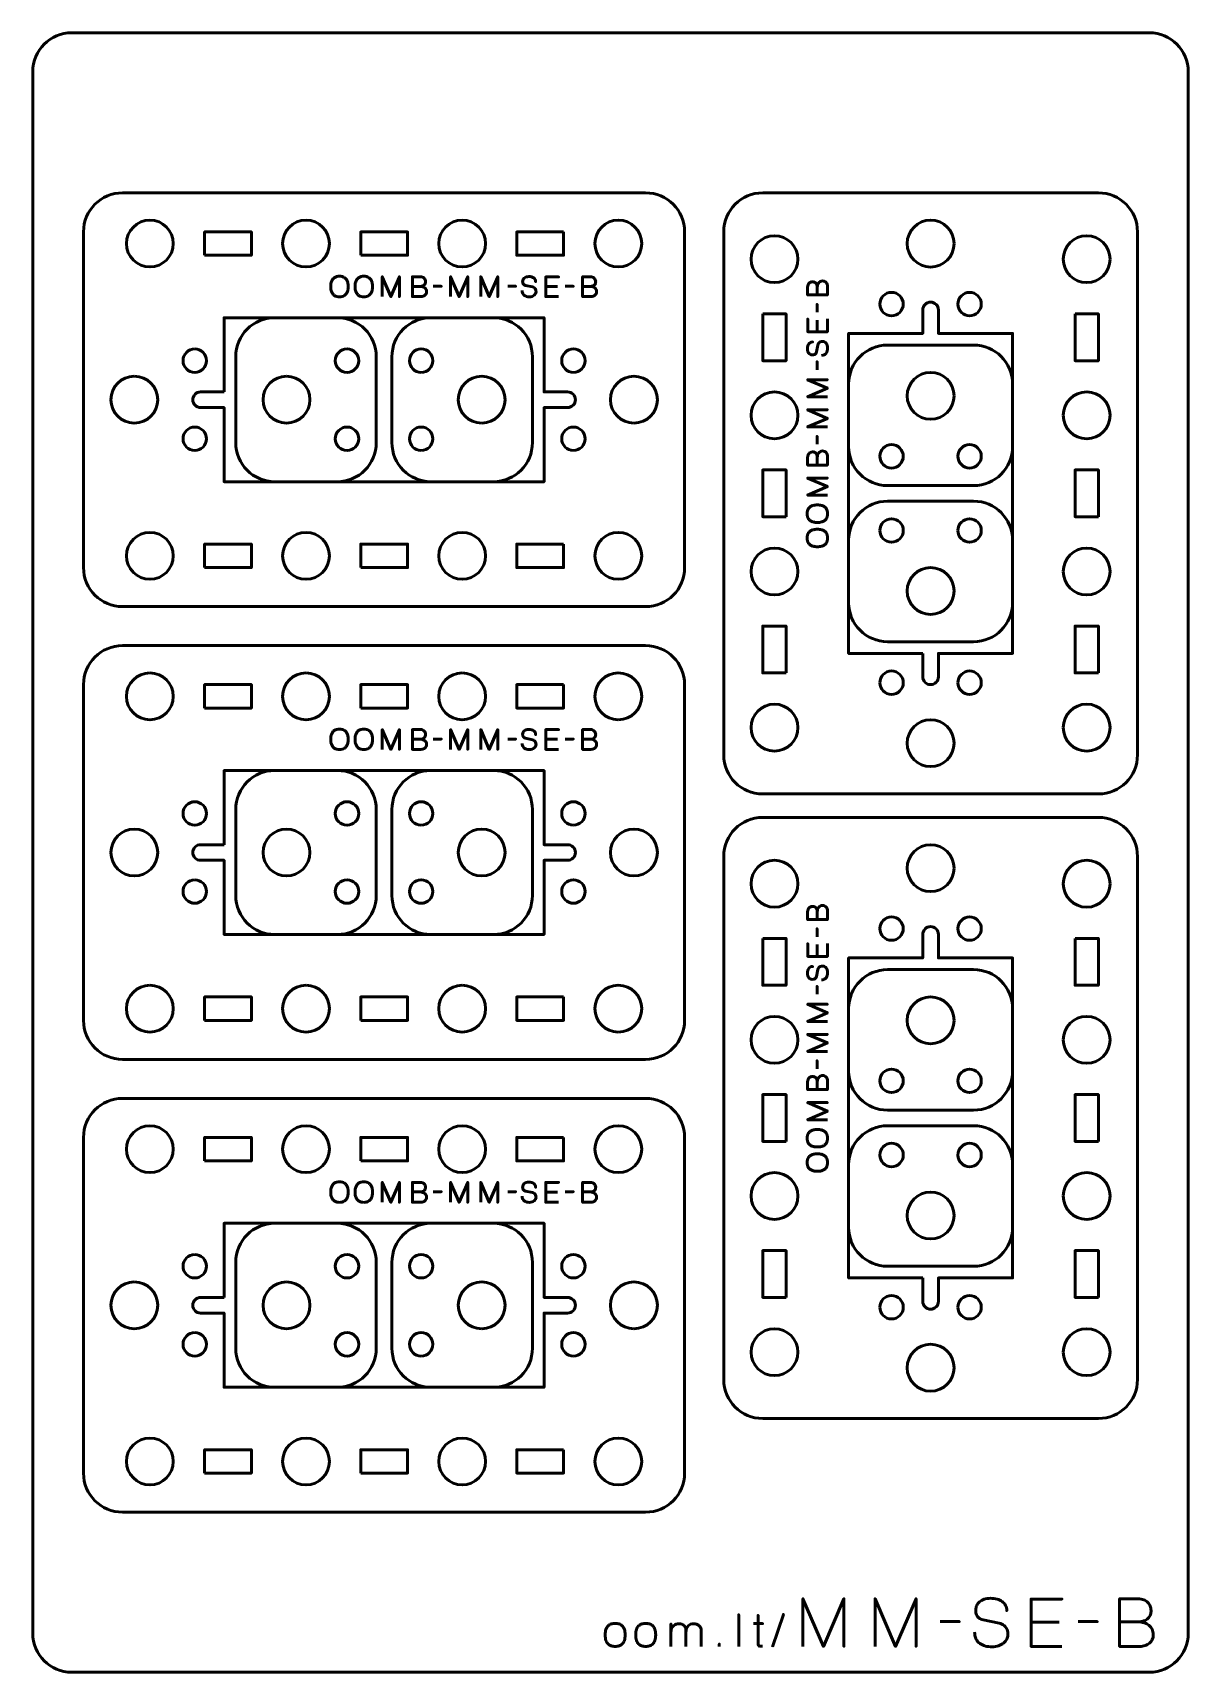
# Model space of a CAD drawing. Header units: centimetres. Extents: x -17.9 to -3.1, y -25.3 to -4.3.
import ezdxf

# ---------------------------------------------------------------- set-up
doc = ezdxf.new("R2010")
doc.units = ezdxf.units.CM
doc.header["$MEASUREMENT"] = 0
doc.layers.add('Layer 1', color=7, linetype='Continuous')

msp = doc.modelspace()

# ---------------------------------------------------------------- linework, layer by layer
at = {"layer": 'Layer 1', "color": 7, "lineweight": 53}
msp.add_open_spline([(-17.90003, -24.8499), (-17.90003, -24.8499), (-17.90003, -4.84994), (-17.90003, -4.84994), (-17.90003, -4.84994), (-17.90003, -4.57297), (-17.67694, -4.34998), (-17.39994, -4.34998), (-17.39994, -4.34998), (-17.39994, -4.34998), (-3.60007, -4.34998), (-3.60007, -4.34998), (-3.60007, -4.34998), (-3.32293, -4.34998), (-3.09997, -4.57297), (-3.09997, -4.84994), (-3.09997, -4.84994), (-3.09997, -4.84994), (-3.09997, -24.8499), (-3.09997, -24.8499), (-3.09997, -24.8499), (-3.09997, -25.1269), (-3.32293, -25.34999), (-3.60007, -25.34999), (-3.60007, -25.34999), (-3.60007, -25.34999), (-17.39994, -25.34999), (-17.39994, -25.34999), (-17.39994, -25.34999), (-17.67694, -25.34999), (-17.90003, -25.1269), (-17.90003, -24.8499)], degree=3, knots=[0, 0, 0, 0, 0.125, 0.125, 0.125, 0.125, 0.25, 0.25, 0.25, 0.25, 0.375, 0.375, 0.375, 0.375, 0.5, 0.5, 0.5, 0.5, 0.625, 0.625, 0.625, 0.625, 0.75, 0.75, 0.75, 0.75, 0.875, 0.875, 0.875, 0.875, 1, 1, 1, 1], dxfattribs=at)
at = {"layer": 'Layer 1', "color": 2, "lineweight": 53}
for points, knots in [([(-10.05011, -6.39998), (-9.77311, -6.39998), (-9.55001, -6.62307), (-9.55001, -6.90007), (-9.55001, -6.90007), (-9.55001, -6.90007), (-9.55001, -11.19993), (-9.55001, -11.19993), (-9.55001, -11.19993), (-9.55001, -11.47706), (-9.77311, -11.70002), (-10.05011, -11.70002), (-10.05011, -11.70002), (-12.8167, -11.70002), (-13.98332, -11.70002), (-16.74991, -11.70002), (-16.74991, -11.70002), (-17.02691, -11.70002), (-17.25001, -11.47693), (-17.25001, -11.19993), (-17.25001, -11.19993), (-17.25001, -11.19993), (-17.25001, -6.90007), (-17.25001, -6.90007), (-17.25001, -6.90007), (-17.25001, -6.62294), (-17.02691, -6.39998), (-16.74991, -6.39998), (-16.74991, -6.39998), (-13.98332, -6.39998), (-12.8167, -6.39998), (-10.05011, -6.39998)], [0, 0, 0, 0, 0.125, 0.125, 0.125, 0.125, 0.25, 0.25, 0.25, 0.25, 0.375, 0.375, 0.375, 0.375, 0.5, 0.5, 0.5, 0.5, 0.625, 0.625, 0.625, 0.625, 0.75, 0.75, 0.75, 0.75, 0.875, 0.875, 0.875, 0.875, 1, 1, 1, 1]), ([(-9.05003, -6.9001), (-9.05003, -6.6231), (-8.82694, -6.4), (-8.54994, -6.4), (-8.54994, -6.4), (-8.54994, -6.4), (-4.25008, -6.4), (-4.25008, -6.4), (-4.25008, -6.4), (-3.97295, -6.4), (-3.74999, -6.6231), (-3.74999, -6.9001), (-3.74999, -6.9001), (-3.74999, -9.66669), (-3.74999, -10.83331), (-3.74999, -13.5999), (-3.74999, -13.5999), (-3.74999, -13.8769), (-3.97308, -14.1), (-4.25008, -14.1), (-4.25008, -14.1), (-4.25008, -14.1), (-8.54994, -14.1), (-8.54994, -14.1), (-8.54994, -14.1), (-8.82707, -14.1), (-9.05003, -13.8769), (-9.05003, -13.5999), (-9.05003, -13.5999), (-9.05003, -10.83331), (-9.05003, -9.66669), (-9.05003, -6.9001)], [0, 0, 0, 0, 0.125, 0.125, 0.125, 0.125, 0.25, 0.25, 0.25, 0.25, 0.375, 0.375, 0.375, 0.375, 0.5, 0.5, 0.5, 0.5, 0.625, 0.625, 0.625, 0.625, 0.75, 0.75, 0.75, 0.75, 0.875, 0.875, 0.875, 0.875, 1, 1, 1, 1]), ([(-6.49999, -12.3), (-6.49999, -12.3), (-6.49999, -12.60005), (-6.49999, -12.60005), (-6.49999, -12.60005), (-6.49999, -12.65526), (-6.4552, -12.70005), (-6.39999, -12.70005), (-6.39999, -12.70005), (-6.34478, -12.70005), (-6.29999, -12.65526), (-6.29999, -12.60005), (-6.29999, -12.60005), (-6.29999, -12.60005), (-6.29999, -12.3), (-6.29999, -12.3), (-6.29999, -12.3), (-6.29999, -12.3), (-5.35002, -12.3), (-5.35002, -12.3), (-5.35002, -12.3), (-5.35002, -12.3), (-5.35001, -8.2), (-5.35001, -8.2), (-5.35001, -8.2), (-5.35001, -8.2), (-6.30003, -8.2), (-6.30003, -8.2), (-6.30003, -8.2), (-6.30003, -8.2), (-6.30003, -7.89995), (-6.30003, -7.89995), (-6.30003, -7.89995), (-6.30003, -7.84474), (-6.34482, -7.79995), (-6.40003, -7.79995), (-6.40003, -7.79995), (-6.45524, -7.79995), (-6.50003, -7.84474), (-6.50003, -7.89995), (-6.50003, -7.89995), (-6.50003, -7.89995), (-6.50003, -8.2), (-6.50003, -8.2), (-6.50003, -8.2), (-6.50003, -8.2), (-7.45, -8.2), (-7.45, -8.2), (-7.45, -8.2), (-7.45, -8.2), (-7.45001, -12.3), (-7.45001, -12.3), (-7.45001, -12.3), (-7.45001, -12.3), (-6.49999, -12.3), (-6.49999, -12.3)], [0, 0, 0, 0, 0.07142857, 0.07142857, 0.07142857, 0.07142857, 0.14285714, 0.14285714, 0.14285714, 0.14285714, 0.21428571, 0.21428571, 0.21428571, 0.21428571, 0.28571429, 0.28571429, 0.28571429, 0.28571429, 0.35714286, 0.35714286, 0.35714286, 0.35714286, 0.42857143, 0.42857143, 0.42857143, 0.42857143, 0.5, 0.5, 0.5, 0.5, 0.57142857, 0.57142857, 0.57142857, 0.57142857, 0.64285714, 0.64285714, 0.64285714, 0.64285714, 0.71428571, 0.71428571, 0.71428571, 0.71428571, 0.78571429, 0.78571429, 0.78571429, 0.78571429, 0.85714286, 0.85714286, 0.85714286, 0.85714286, 0.92857143, 0.92857143, 0.92857143, 0.92857143, 1, 1, 1, 1]), ([(-15.45001, -8.95002), (-15.45001, -8.95002), (-15.75006, -8.95002), (-15.75006, -8.95002), (-15.75006, -8.95002), (-15.80527, -8.95002), (-15.85006, -8.99481), (-15.85006, -9.05002), (-15.85006, -9.05002), (-15.85006, -9.10523), (-15.80527, -9.15002), (-15.75006, -9.15002), (-15.75006, -9.15002), (-15.75006, -9.15002), (-15.45001, -9.15002), (-15.45001, -9.15002), (-15.45001, -9.15002), (-15.45001, -9.15002), (-15.45001, -10.09999), (-15.45001, -10.09999), (-15.45001, -10.09999), (-15.45001, -10.09999), (-11.35001, -10.1), (-11.35001, -10.1), (-11.35001, -10.1), (-11.35001, -10.1), (-11.35001, -9.14998), (-11.35001, -9.14998), (-11.35001, -9.14998), (-11.35001, -9.14998), (-11.04996, -9.14998), (-11.04996, -9.14998), (-11.04996, -9.14998), (-10.99475, -9.14998), (-10.94996, -9.10519), (-10.94996, -9.04998), (-10.94996, -9.04998), (-10.94996, -8.99477), (-10.99475, -8.94998), (-11.04996, -8.94998), (-11.04996, -8.94998), (-11.04996, -8.94998), (-11.35001, -8.94998), (-11.35001, -8.94998), (-11.35001, -8.94998), (-11.35001, -8.94998), (-11.35001, -8.00001), (-11.35001, -8.00001), (-11.35001, -8.00001), (-11.35001, -8.00001), (-15.45001, -8), (-15.45001, -8), (-15.45001, -8), (-15.45001, -8), (-15.45001, -8.95002), (-15.45001, -8.95002)], [0, 0, 0, 0, 0.07142857, 0.07142857, 0.07142857, 0.07142857, 0.14285714, 0.14285714, 0.14285714, 0.14285714, 0.21428571, 0.21428571, 0.21428571, 0.21428571, 0.28571429, 0.28571429, 0.28571429, 0.28571429, 0.35714286, 0.35714286, 0.35714286, 0.35714286, 0.42857143, 0.42857143, 0.42857143, 0.42857143, 0.5, 0.5, 0.5, 0.5, 0.57142857, 0.57142857, 0.57142857, 0.57142857, 0.64285714, 0.64285714, 0.64285714, 0.64285714, 0.71428571, 0.71428571, 0.71428571, 0.71428571, 0.78571429, 0.78571429, 0.78571429, 0.78571429, 0.85714286, 0.85714286, 0.85714286, 0.85714286, 0.92857143, 0.92857143, 0.92857143, 0.92857143, 1, 1, 1, 1]), ([(-14.00011, -7.99998), (-13.72311, -7.99998), (-13.50001, -8.22307), (-13.50001, -8.50007), (-13.50001, -8.50007), (-13.50001, -8.50007), (-13.50001, -9.59993), (-13.50001, -9.59993), (-13.50001, -9.59993), (-13.50001, -9.87706), (-13.72311, -10.10002), (-14.00011, -10.10002), (-14.00011, -10.10002), (-14.00011, -10.10002), (-14.79991, -10.10002), (-14.79991, -10.10002), (-14.79991, -10.10002), (-15.07691, -10.10002), (-15.30001, -9.87693), (-15.30001, -9.59993), (-15.30001, -9.59993), (-15.30001, -9.59993), (-15.30001, -8.50007), (-15.30001, -8.50007), (-15.30001, -8.50007), (-15.30001, -8.22294), (-15.07691, -7.99998), (-14.79991, -7.99998), (-14.79991, -7.99998), (-14.79991, -7.99998), (-14.00011, -7.99998), (-14.00011, -7.99998)], [0, 0, 0, 0, 0.125, 0.125, 0.125, 0.125, 0.25, 0.25, 0.25, 0.25, 0.375, 0.375, 0.375, 0.375, 0.5, 0.5, 0.5, 0.5, 0.625, 0.625, 0.625, 0.625, 0.75, 0.75, 0.75, 0.75, 0.875, 0.875, 0.875, 0.875, 1, 1, 1, 1]), ([(-12.79991, -10.10002), (-13.07691, -10.10002), (-13.30001, -9.87693), (-13.30001, -9.59993), (-13.30001, -9.59993), (-13.30001, -9.59993), (-13.30001, -8.50007), (-13.30001, -8.50007), (-13.30001, -8.50007), (-13.30001, -8.22294), (-13.07691, -7.99998), (-12.79991, -7.99998), (-12.79991, -7.99998), (-12.79991, -7.99998), (-12.00011, -7.99998), (-12.00011, -7.99998), (-12.00011, -7.99998), (-11.72311, -7.99998), (-11.50001, -8.22307), (-11.50001, -8.50007), (-11.50001, -8.50007), (-11.50001, -8.50007), (-11.50001, -9.59993), (-11.50001, -9.59993), (-11.50001, -9.59993), (-11.50001, -9.87706), (-11.72311, -10.10002), (-12.00011, -10.10002), (-12.00011, -10.10002), (-12.00011, -10.10002), (-12.79991, -10.10002), (-12.79991, -10.10002)], [0, 0, 0, 0, 0.125, 0.125, 0.125, 0.125, 0.25, 0.25, 0.25, 0.25, 0.375, 0.375, 0.375, 0.375, 0.5, 0.5, 0.5, 0.5, 0.625, 0.625, 0.625, 0.625, 0.75, 0.75, 0.75, 0.75, 0.875, 0.875, 0.875, 0.875, 1, 1, 1, 1]), ([(-5.34999, -9.6499), (-5.34999, -9.9269), (-5.57308, -10.15), (-5.85008, -10.15), (-5.85008, -10.15), (-5.85008, -10.15), (-6.94994, -10.15), (-6.94994, -10.15), (-6.94994, -10.15), (-7.22707, -10.15), (-7.45003, -9.9269), (-7.45003, -9.6499), (-7.45003, -9.6499), (-7.45003, -9.6499), (-7.45003, -8.8501), (-7.45003, -8.8501), (-7.45003, -8.8501), (-7.45003, -8.5731), (-7.22694, -8.35), (-6.94994, -8.35), (-6.94994, -8.35), (-6.94994, -8.35), (-5.85008, -8.35), (-5.85008, -8.35), (-5.85008, -8.35), (-5.57295, -8.35), (-5.34999, -8.5731), (-5.34999, -8.8501), (-5.34999, -8.8501), (-5.34999, -8.8501), (-5.34999, -9.6499), (-5.34999, -9.6499)], [0, 0, 0, 0, 0.125, 0.125, 0.125, 0.125, 0.25, 0.25, 0.25, 0.25, 0.375, 0.375, 0.375, 0.375, 0.5, 0.5, 0.5, 0.5, 0.625, 0.625, 0.625, 0.625, 0.75, 0.75, 0.75, 0.75, 0.875, 0.875, 0.875, 0.875, 1, 1, 1, 1]), ([(-7.45003, -10.8501), (-7.45003, -10.5731), (-7.22694, -10.35), (-6.94994, -10.35), (-6.94994, -10.35), (-6.94994, -10.35), (-5.85008, -10.35), (-5.85008, -10.35), (-5.85008, -10.35), (-5.57295, -10.35), (-5.34999, -10.5731), (-5.34999, -10.8501), (-5.34999, -10.8501), (-5.34999, -10.8501), (-5.34999, -11.6499), (-5.34999, -11.6499), (-5.34999, -11.6499), (-5.34999, -11.9269), (-5.57308, -12.15), (-5.85008, -12.15), (-5.85008, -12.15), (-5.85008, -12.15), (-6.94994, -12.15), (-6.94994, -12.15), (-6.94994, -12.15), (-7.22707, -12.15), (-7.45003, -11.9269), (-7.45003, -11.6499), (-7.45003, -11.6499), (-7.45003, -11.6499), (-7.45003, -10.8501), (-7.45003, -10.8501)], [0, 0, 0, 0, 0.125, 0.125, 0.125, 0.125, 0.25, 0.25, 0.25, 0.25, 0.375, 0.375, 0.375, 0.375, 0.5, 0.5, 0.5, 0.5, 0.625, 0.625, 0.625, 0.625, 0.75, 0.75, 0.75, 0.75, 0.875, 0.875, 0.875, 0.875, 1, 1, 1, 1]), ([(-10.05011, -12.19998), (-9.77311, -12.19998), (-9.55001, -12.42307), (-9.55001, -12.70007), (-9.55001, -12.70007), (-9.55001, -12.70007), (-9.55001, -16.99993), (-9.55001, -16.99993), (-9.55001, -16.99993), (-9.55001, -17.27706), (-9.77311, -17.50002), (-10.05011, -17.50002), (-10.05011, -17.50002), (-12.8167, -17.50002), (-13.98332, -17.50002), (-16.74991, -17.50002), (-16.74991, -17.50002), (-17.02691, -17.50002), (-17.25001, -17.27693), (-17.25001, -16.99993), (-17.25001, -16.99993), (-17.25001, -16.99993), (-17.25001, -12.70007), (-17.25001, -12.70007), (-17.25001, -12.70007), (-17.25001, -12.42294), (-17.02691, -12.19998), (-16.74991, -12.19998), (-16.74991, -12.19998), (-13.98332, -12.19998), (-12.8167, -12.19998), (-10.05011, -12.19998)], [0, 0, 0, 0, 0.125, 0.125, 0.125, 0.125, 0.25, 0.25, 0.25, 0.25, 0.375, 0.375, 0.375, 0.375, 0.5, 0.5, 0.5, 0.5, 0.625, 0.625, 0.625, 0.625, 0.75, 0.75, 0.75, 0.75, 0.875, 0.875, 0.875, 0.875, 1, 1, 1, 1]), ([(-15.45001, -14.75002), (-15.45001, -14.75002), (-15.75006, -14.75002), (-15.75006, -14.75002), (-15.75006, -14.75002), (-15.80527, -14.75002), (-15.85006, -14.79481), (-15.85006, -14.85002), (-15.85006, -14.85002), (-15.85006, -14.90523), (-15.80527, -14.95002), (-15.75006, -14.95002), (-15.75006, -14.95002), (-15.75006, -14.95002), (-15.45001, -14.95002), (-15.45001, -14.95002), (-15.45001, -14.95002), (-15.45001, -14.95002), (-15.45001, -15.89999), (-15.45001, -15.89999), (-15.45001, -15.89999), (-15.45001, -15.89999), (-11.35001, -15.9), (-11.35001, -15.9), (-11.35001, -15.9), (-11.35001, -15.9), (-11.35001, -14.94998), (-11.35001, -14.94998), (-11.35001, -14.94998), (-11.35001, -14.94998), (-11.04996, -14.94998), (-11.04996, -14.94998), (-11.04996, -14.94998), (-10.99475, -14.94998), (-10.94996, -14.90519), (-10.94996, -14.84998), (-10.94996, -14.84998), (-10.94996, -14.79477), (-10.99475, -14.74998), (-11.04996, -14.74998), (-11.04996, -14.74998), (-11.04996, -14.74998), (-11.35001, -14.74998), (-11.35001, -14.74998), (-11.35001, -14.74998), (-11.35001, -14.74998), (-11.35001, -13.80001), (-11.35001, -13.80001), (-11.35001, -13.80001), (-11.35001, -13.80001), (-15.45001, -13.8), (-15.45001, -13.8), (-15.45001, -13.8), (-15.45001, -13.8), (-15.45001, -14.75002), (-15.45001, -14.75002)], [0, 0, 0, 0, 0.07142857, 0.07142857, 0.07142857, 0.07142857, 0.14285714, 0.14285714, 0.14285714, 0.14285714, 0.21428571, 0.21428571, 0.21428571, 0.21428571, 0.28571429, 0.28571429, 0.28571429, 0.28571429, 0.35714286, 0.35714286, 0.35714286, 0.35714286, 0.42857143, 0.42857143, 0.42857143, 0.42857143, 0.5, 0.5, 0.5, 0.5, 0.57142857, 0.57142857, 0.57142857, 0.57142857, 0.64285714, 0.64285714, 0.64285714, 0.64285714, 0.71428571, 0.71428571, 0.71428571, 0.71428571, 0.78571429, 0.78571429, 0.78571429, 0.78571429, 0.85714286, 0.85714286, 0.85714286, 0.85714286, 0.92857143, 0.92857143, 0.92857143, 0.92857143, 1, 1, 1, 1]), ([(-14.00011, -13.79998), (-13.72311, -13.79998), (-13.50001, -14.02307), (-13.50001, -14.30007), (-13.50001, -14.30007), (-13.50001, -14.30007), (-13.50001, -15.39993), (-13.50001, -15.39993), (-13.50001, -15.39993), (-13.50001, -15.67706), (-13.72311, -15.90002), (-14.00011, -15.90002), (-14.00011, -15.90002), (-14.00011, -15.90002), (-14.79991, -15.90002), (-14.79991, -15.90002), (-14.79991, -15.90002), (-15.07691, -15.90002), (-15.30001, -15.67693), (-15.30001, -15.39993), (-15.30001, -15.39993), (-15.30001, -15.39993), (-15.30001, -14.30007), (-15.30001, -14.30007), (-15.30001, -14.30007), (-15.30001, -14.02294), (-15.07691, -13.79998), (-14.79991, -13.79998), (-14.79991, -13.79998), (-14.79991, -13.79998), (-14.00011, -13.79998), (-14.00011, -13.79998)], [0, 0, 0, 0, 0.125, 0.125, 0.125, 0.125, 0.25, 0.25, 0.25, 0.25, 0.375, 0.375, 0.375, 0.375, 0.5, 0.5, 0.5, 0.5, 0.625, 0.625, 0.625, 0.625, 0.75, 0.75, 0.75, 0.75, 0.875, 0.875, 0.875, 0.875, 1, 1, 1, 1]), ([(-12.79991, -15.90002), (-13.07691, -15.90002), (-13.30001, -15.67693), (-13.30001, -15.39993), (-13.30001, -15.39993), (-13.30001, -15.39993), (-13.30001, -14.30007), (-13.30001, -14.30007), (-13.30001, -14.30007), (-13.30001, -14.02294), (-13.07691, -13.79998), (-12.79991, -13.79998), (-12.79991, -13.79998), (-12.79991, -13.79998), (-12.00011, -13.79998), (-12.00011, -13.79998), (-12.00011, -13.79998), (-11.72311, -13.79998), (-11.50001, -14.02307), (-11.50001, -14.30007), (-11.50001, -14.30007), (-11.50001, -14.30007), (-11.50001, -15.39993), (-11.50001, -15.39993), (-11.50001, -15.39993), (-11.50001, -15.67706), (-11.72311, -15.90002), (-12.00011, -15.90002), (-12.00011, -15.90002), (-12.00011, -15.90002), (-12.79991, -15.90002), (-12.79991, -15.90002)], [0, 0, 0, 0, 0.125, 0.125, 0.125, 0.125, 0.25, 0.25, 0.25, 0.25, 0.375, 0.375, 0.375, 0.375, 0.5, 0.5, 0.5, 0.5, 0.625, 0.625, 0.625, 0.625, 0.75, 0.75, 0.75, 0.75, 0.875, 0.875, 0.875, 0.875, 1, 1, 1, 1]), ([(-9.05003, -14.9001), (-9.05003, -14.6231), (-8.82694, -14.4), (-8.54994, -14.4), (-8.54994, -14.4), (-8.54994, -14.4), (-4.25008, -14.4), (-4.25008, -14.4), (-4.25008, -14.4), (-3.97295, -14.4), (-3.74999, -14.6231), (-3.74999, -14.9001), (-3.74999, -14.9001), (-3.74999, -17.66669), (-3.74999, -18.83331), (-3.74999, -21.5999), (-3.74999, -21.5999), (-3.74999, -21.8769), (-3.97308, -22.1), (-4.25008, -22.1), (-4.25008, -22.1), (-4.25008, -22.1), (-8.54994, -22.1), (-8.54994, -22.1), (-8.54994, -22.1), (-8.82707, -22.1), (-9.05003, -21.8769), (-9.05003, -21.5999), (-9.05003, -21.5999), (-9.05003, -18.83331), (-9.05003, -17.66669), (-9.05003, -14.9001)], [0, 0, 0, 0, 0.125, 0.125, 0.125, 0.125, 0.25, 0.25, 0.25, 0.25, 0.375, 0.375, 0.375, 0.375, 0.5, 0.5, 0.5, 0.5, 0.625, 0.625, 0.625, 0.625, 0.75, 0.75, 0.75, 0.75, 0.875, 0.875, 0.875, 0.875, 1, 1, 1, 1]), ([(-6.49999, -20.3), (-6.49999, -20.3), (-6.49999, -20.60005), (-6.49999, -20.60005), (-6.49999, -20.60005), (-6.49999, -20.65526), (-6.4552, -20.70005), (-6.39999, -20.70005), (-6.39999, -20.70005), (-6.34478, -20.70005), (-6.29999, -20.65526), (-6.29999, -20.60005), (-6.29999, -20.60005), (-6.29999, -20.60005), (-6.29999, -20.3), (-6.29999, -20.3), (-6.29999, -20.3), (-6.29999, -20.3), (-5.35002, -20.3), (-5.35002, -20.3), (-5.35002, -20.3), (-5.35002, -20.3), (-5.35001, -16.2), (-5.35001, -16.2), (-5.35001, -16.2), (-5.35001, -16.2), (-6.30003, -16.2), (-6.30003, -16.2), (-6.30003, -16.2), (-6.30003, -16.2), (-6.30003, -15.89995), (-6.30003, -15.89995), (-6.30003, -15.89995), (-6.30003, -15.84474), (-6.34482, -15.79995), (-6.40003, -15.79995), (-6.40003, -15.79995), (-6.45524, -15.79995), (-6.50003, -15.84474), (-6.50003, -15.89995), (-6.50003, -15.89995), (-6.50003, -15.89995), (-6.50003, -16.2), (-6.50003, -16.2), (-6.50003, -16.2), (-6.50003, -16.2), (-7.45, -16.2), (-7.45, -16.2), (-7.45, -16.2), (-7.45, -16.2), (-7.45001, -20.3), (-7.45001, -20.3), (-7.45001, -20.3), (-7.45001, -20.3), (-6.49999, -20.3), (-6.49999, -20.3)], [0, 0, 0, 0, 0.07142857, 0.07142857, 0.07142857, 0.07142857, 0.14285714, 0.14285714, 0.14285714, 0.14285714, 0.21428571, 0.21428571, 0.21428571, 0.21428571, 0.28571429, 0.28571429, 0.28571429, 0.28571429, 0.35714286, 0.35714286, 0.35714286, 0.35714286, 0.42857143, 0.42857143, 0.42857143, 0.42857143, 0.5, 0.5, 0.5, 0.5, 0.57142857, 0.57142857, 0.57142857, 0.57142857, 0.64285714, 0.64285714, 0.64285714, 0.64285714, 0.71428571, 0.71428571, 0.71428571, 0.71428571, 0.78571429, 0.78571429, 0.78571429, 0.78571429, 0.85714286, 0.85714286, 0.85714286, 0.85714286, 0.92857143, 0.92857143, 0.92857143, 0.92857143, 1, 1, 1, 1]), ([(-5.34999, -17.6499), (-5.34999, -17.9269), (-5.57308, -18.15), (-5.85008, -18.15), (-5.85008, -18.15), (-5.85008, -18.15), (-6.94994, -18.15), (-6.94994, -18.15), (-6.94994, -18.15), (-7.22707, -18.15), (-7.45003, -17.9269), (-7.45003, -17.6499), (-7.45003, -17.6499), (-7.45003, -17.6499), (-7.45003, -16.8501), (-7.45003, -16.8501), (-7.45003, -16.8501), (-7.45003, -16.5731), (-7.22694, -16.35), (-6.94994, -16.35), (-6.94994, -16.35), (-6.94994, -16.35), (-5.85008, -16.35), (-5.85008, -16.35), (-5.85008, -16.35), (-5.57295, -16.35), (-5.34999, -16.5731), (-5.34999, -16.8501), (-5.34999, -16.8501), (-5.34999, -16.8501), (-5.34999, -17.6499), (-5.34999, -17.6499)], [0, 0, 0, 0, 0.125, 0.125, 0.125, 0.125, 0.25, 0.25, 0.25, 0.25, 0.375, 0.375, 0.375, 0.375, 0.5, 0.5, 0.5, 0.5, 0.625, 0.625, 0.625, 0.625, 0.75, 0.75, 0.75, 0.75, 0.875, 0.875, 0.875, 0.875, 1, 1, 1, 1]), ([(-10.05011, -17.99998), (-9.77311, -17.99998), (-9.55001, -18.22307), (-9.55001, -18.50007), (-9.55001, -18.50007), (-9.55001, -18.50007), (-9.55001, -22.79993), (-9.55001, -22.79993), (-9.55001, -22.79993), (-9.55001, -23.07706), (-9.77311, -23.30002), (-10.05011, -23.30002), (-10.05011, -23.30002), (-12.8167, -23.30002), (-13.98332, -23.30002), (-16.74991, -23.30002), (-16.74991, -23.30002), (-17.02691, -23.30002), (-17.25001, -23.07693), (-17.25001, -22.79993), (-17.25001, -22.79993), (-17.25001, -22.79993), (-17.25001, -18.50007), (-17.25001, -18.50007), (-17.25001, -18.50007), (-17.25001, -18.22294), (-17.02691, -17.99998), (-16.74991, -17.99998), (-16.74991, -17.99998), (-13.98332, -17.99998), (-12.8167, -17.99998), (-10.05011, -17.99998)], [0, 0, 0, 0, 0.125, 0.125, 0.125, 0.125, 0.25, 0.25, 0.25, 0.25, 0.375, 0.375, 0.375, 0.375, 0.5, 0.5, 0.5, 0.5, 0.625, 0.625, 0.625, 0.625, 0.75, 0.75, 0.75, 0.75, 0.875, 0.875, 0.875, 0.875, 1, 1, 1, 1]), ([(-7.45003, -18.8501), (-7.45003, -18.5731), (-7.22694, -18.35), (-6.94994, -18.35), (-6.94994, -18.35), (-6.94994, -18.35), (-5.85008, -18.35), (-5.85008, -18.35), (-5.85008, -18.35), (-5.57295, -18.35), (-5.34999, -18.5731), (-5.34999, -18.8501), (-5.34999, -18.8501), (-5.34999, -18.8501), (-5.34999, -19.6499), (-5.34999, -19.6499), (-5.34999, -19.6499), (-5.34999, -19.9269), (-5.57308, -20.15), (-5.85008, -20.15), (-5.85008, -20.15), (-5.85008, -20.15), (-6.94994, -20.15), (-6.94994, -20.15), (-6.94994, -20.15), (-7.22707, -20.15), (-7.45003, -19.9269), (-7.45003, -19.6499), (-7.45003, -19.6499), (-7.45003, -19.6499), (-7.45003, -18.8501), (-7.45003, -18.8501)], [0, 0, 0, 0, 0.125, 0.125, 0.125, 0.125, 0.25, 0.25, 0.25, 0.25, 0.375, 0.375, 0.375, 0.375, 0.5, 0.5, 0.5, 0.5, 0.625, 0.625, 0.625, 0.625, 0.75, 0.75, 0.75, 0.75, 0.875, 0.875, 0.875, 0.875, 1, 1, 1, 1]), ([(-15.45001, -20.55002), (-15.45001, -20.55002), (-15.75006, -20.55002), (-15.75006, -20.55002), (-15.75006, -20.55002), (-15.80527, -20.55002), (-15.85006, -20.59481), (-15.85006, -20.65002), (-15.85006, -20.65002), (-15.85006, -20.70523), (-15.80527, -20.75002), (-15.75006, -20.75002), (-15.75006, -20.75002), (-15.75006, -20.75002), (-15.45001, -20.75002), (-15.45001, -20.75002), (-15.45001, -20.75002), (-15.45001, -20.75002), (-15.45001, -21.69999), (-15.45001, -21.69999), (-15.45001, -21.69999), (-15.45001, -21.69999), (-11.35001, -21.7), (-11.35001, -21.7), (-11.35001, -21.7), (-11.35001, -21.7), (-11.35001, -20.74998), (-11.35001, -20.74998), (-11.35001, -20.74998), (-11.35001, -20.74998), (-11.04996, -20.74998), (-11.04996, -20.74998), (-11.04996, -20.74998), (-10.99475, -20.74998), (-10.94996, -20.70519), (-10.94996, -20.64998), (-10.94996, -20.64998), (-10.94996, -20.59477), (-10.99475, -20.54998), (-11.04996, -20.54998), (-11.04996, -20.54998), (-11.04996, -20.54998), (-11.35001, -20.54998), (-11.35001, -20.54998), (-11.35001, -20.54998), (-11.35001, -20.54998), (-11.35001, -19.60001), (-11.35001, -19.60001), (-11.35001, -19.60001), (-11.35001, -19.60001), (-15.45001, -19.6), (-15.45001, -19.6), (-15.45001, -19.6), (-15.45001, -19.6), (-15.45001, -20.55002), (-15.45001, -20.55002)], [0, 0, 0, 0, 0.07142857, 0.07142857, 0.07142857, 0.07142857, 0.14285714, 0.14285714, 0.14285714, 0.14285714, 0.21428571, 0.21428571, 0.21428571, 0.21428571, 0.28571429, 0.28571429, 0.28571429, 0.28571429, 0.35714286, 0.35714286, 0.35714286, 0.35714286, 0.42857143, 0.42857143, 0.42857143, 0.42857143, 0.5, 0.5, 0.5, 0.5, 0.57142857, 0.57142857, 0.57142857, 0.57142857, 0.64285714, 0.64285714, 0.64285714, 0.64285714, 0.71428571, 0.71428571, 0.71428571, 0.71428571, 0.78571429, 0.78571429, 0.78571429, 0.78571429, 0.85714286, 0.85714286, 0.85714286, 0.85714286, 0.92857143, 0.92857143, 0.92857143, 0.92857143, 1, 1, 1, 1]), ([(-14.00011, -19.59998), (-13.72311, -19.59998), (-13.50001, -19.82307), (-13.50001, -20.10007), (-13.50001, -20.10007), (-13.50001, -20.10007), (-13.50001, -21.19993), (-13.50001, -21.19993), (-13.50001, -21.19993), (-13.50001, -21.47706), (-13.72311, -21.70002), (-14.00011, -21.70002), (-14.00011, -21.70002), (-14.00011, -21.70002), (-14.79991, -21.70002), (-14.79991, -21.70002), (-14.79991, -21.70002), (-15.07691, -21.70002), (-15.30001, -21.47693), (-15.30001, -21.19993), (-15.30001, -21.19993), (-15.30001, -21.19993), (-15.30001, -20.10007), (-15.30001, -20.10007), (-15.30001, -20.10007), (-15.30001, -19.82294), (-15.07691, -19.59998), (-14.79991, -19.59998), (-14.79991, -19.59998), (-14.79991, -19.59998), (-14.00011, -19.59998), (-14.00011, -19.59998)], [0, 0, 0, 0, 0.125, 0.125, 0.125, 0.125, 0.25, 0.25, 0.25, 0.25, 0.375, 0.375, 0.375, 0.375, 0.5, 0.5, 0.5, 0.5, 0.625, 0.625, 0.625, 0.625, 0.75, 0.75, 0.75, 0.75, 0.875, 0.875, 0.875, 0.875, 1, 1, 1, 1]), ([(-12.79991, -21.70002), (-13.07691, -21.70002), (-13.30001, -21.47693), (-13.30001, -21.19993), (-13.30001, -21.19993), (-13.30001, -21.19993), (-13.30001, -20.10007), (-13.30001, -20.10007), (-13.30001, -20.10007), (-13.30001, -19.82294), (-13.07691, -19.59998), (-12.79991, -19.59998), (-12.79991, -19.59998), (-12.79991, -19.59998), (-12.00011, -19.59998), (-12.00011, -19.59998), (-12.00011, -19.59998), (-11.72311, -19.59998), (-11.50001, -19.82307), (-11.50001, -20.10007), (-11.50001, -20.10007), (-11.50001, -20.10007), (-11.50001, -21.19993), (-11.50001, -21.19993), (-11.50001, -21.19993), (-11.50001, -21.47706), (-11.72311, -21.70002), (-12.00011, -21.70002), (-12.00011, -21.70002), (-12.00011, -21.70002), (-12.79991, -21.70002), (-12.79991, -21.70002)], [0, 0, 0, 0, 0.125, 0.125, 0.125, 0.125, 0.25, 0.25, 0.25, 0.25, 0.375, 0.375, 0.375, 0.375, 0.5, 0.5, 0.5, 0.5, 0.625, 0.625, 0.625, 0.625, 0.75, 0.75, 0.75, 0.75, 0.875, 0.875, 0.875, 0.875, 1, 1, 1, 1])]:
    msp.add_open_spline(points, degree=3, knots=knots, dxfattribs=at)
at = {"layer": 'Layer 1', "lineweight": 53}
for points in [[(-16.39998, -6.75001), (-16.23421, -6.75001), (-16.09998, -6.88433), (-16.09998, -7.05), (-16.09998, -7.05), (-16.09998, -7.21563), (-16.23421, -7.35), (-16.39998, -7.35), (-16.39998, -7.35), (-16.56564, -7.35), (-16.69998, -7.21563), (-16.69998, -7.05), (-16.69998, -7.05), (-16.69998, -6.88433), (-16.56564, -6.75001), (-16.39998, -6.75001)], [(-15.69996, -7.20007), (-15.69996, -7.20007), (-15.69996, -6.90007), (-15.69996, -6.90007), (-15.69996, -6.90007), (-15.69996, -6.90007), (-15.09997, -6.90007), (-15.09997, -6.90007), (-15.09997, -6.90007), (-15.09997, -6.90007), (-15.09997, -7.20007), (-15.09997, -7.20007), (-15.09997, -7.20007), (-15.09997, -7.20007), (-15.69996, -7.20007), (-15.69996, -7.20007)], [(-14.39992, -6.75001), (-14.23429, -6.75001), (-14.09991, -6.88433), (-14.09991, -7.05), (-14.09991, -7.05), (-14.09991, -7.21563), (-14.23429, -7.35), (-14.39992, -7.35), (-14.39992, -7.35), (-14.56569, -7.35), (-14.69992, -7.21563), (-14.69992, -7.05), (-14.69992, -7.05), (-14.69992, -6.88433), (-14.56569, -6.75001), (-14.39992, -6.75001)], [(-13.69996, -7.20007), (-13.69996, -7.20007), (-13.69996, -6.90007), (-13.69996, -6.90007), (-13.69996, -6.90007), (-13.69996, -6.90007), (-13.09997, -6.90007), (-13.09997, -6.90007), (-13.09997, -6.90007), (-13.09997, -6.90007), (-13.09997, -7.20007), (-13.09997, -7.20007), (-13.09997, -7.20007), (-13.09997, -7.20007), (-13.69996, -7.20007), (-13.69996, -7.20007)], [(-12.39992, -6.75001), (-12.23429, -6.75001), (-12.09991, -6.88433), (-12.09991, -7.05), (-12.09991, -7.05), (-12.09991, -7.21563), (-12.23429, -7.35), (-12.39992, -7.35), (-12.39992, -7.35), (-12.56569, -7.35), (-12.69992, -7.21563), (-12.69992, -7.05), (-12.69992, -7.05), (-12.69992, -6.88433), (-12.56569, -6.75001), (-12.39992, -6.75001)], [(-11.10006, -6.90007), (-11.10006, -6.90007), (-11.10006, -7.20008), (-11.10006, -7.20008), (-11.10006, -7.20008), (-11.10006, -7.20008), (-11.70005, -7.20008), (-11.70005, -7.20008), (-11.70005, -7.20008), (-11.70005, -7.20008), (-11.70005, -6.90007), (-11.70005, -6.90007), (-11.70005, -6.90007), (-11.70005, -6.90007), (-11.10006, -6.90007), (-11.10006, -6.90007)], [(-10.4001, -7.35001), (-10.56573, -7.35001), (-10.70011, -7.21578), (-10.70011, -7.05), (-10.70011, -7.05), (-10.70011, -6.88434), (-10.56573, -6.75), (-10.4001, -6.75), (-10.4001, -6.75), (-10.23433, -6.75), (-10.1001, -6.88434), (-10.1001, -7.05), (-10.1001, -7.05), (-10.1001, -7.21578), (-10.23433, -7.35001), (-10.4001, -7.35001)], [(-6.1, -7.05009), (-6.1, -7.21572), (-6.23423, -7.3501), (-6.40001, -7.3501), (-6.40001, -7.3501), (-6.56567, -7.3501), (-6.70001, -7.21572), (-6.70001, -7.05009), (-6.70001, -7.05009), (-6.70001, -6.88432), (-6.56567, -6.75009), (-6.40001, -6.75009), (-6.40001, -6.75009), (-6.23423, -6.75009), (-6.1, -6.88432), (-6.1, -7.05009)], [(-6.1, -7.05009), (-6.1, -7.21572), (-6.23423, -7.3501), (-6.40001, -7.3501), (-6.40001, -7.3501), (-6.56567, -7.3501), (-6.70001, -7.21572), (-6.70001, -7.05009), (-6.70001, -7.05009), (-6.70001, -6.88432), (-6.56567, -6.75009), (-6.40001, -6.75009), (-6.40001, -6.75009), (-6.23423, -6.75009), (-6.1, -6.88432), (-6.1, -7.05009)], [(-8.1, -7.25009), (-8.1, -7.41572), (-8.23423, -7.5501), (-8.40001, -7.5501), (-8.40001, -7.5501), (-8.56567, -7.5501), (-8.70001, -7.41572), (-8.70001, -7.25009), (-8.70001, -7.25009), (-8.70001, -7.08432), (-8.56567, -6.95009), (-8.40001, -6.95009), (-8.40001, -6.95009), (-8.23423, -6.95009), (-8.1, -7.08432), (-8.1, -7.25009)], [(-4.10002, -7.25009), (-4.10002, -7.41572), (-4.23434, -7.5501), (-4.40001, -7.5501), (-4.40001, -7.5501), (-4.56564, -7.5501), (-4.70001, -7.41572), (-4.70001, -7.25009), (-4.70001, -7.25009), (-4.70001, -7.08432), (-4.56564, -6.95009), (-4.40001, -6.95009), (-4.40001, -6.95009), (-4.23434, -6.95009), (-4.10002, -7.08432), (-4.10002, -7.25009)], [(-8.54994, -7.95005), (-8.54994, -7.95005), (-8.24993, -7.95005), (-8.24993, -7.95005), (-8.24993, -7.95005), (-8.24993, -7.95005), (-8.24993, -8.55004), (-8.24993, -8.55004), (-8.24993, -8.55004), (-8.24993, -8.55004), (-8.54994, -8.55004), (-8.54994, -8.55004), (-8.54994, -8.55004), (-8.54994, -8.55004), (-8.54994, -7.95005), (-8.54994, -7.95005)], [(-4.54994, -7.95005), (-4.54994, -7.95005), (-4.24993, -7.95005), (-4.24993, -7.95005), (-4.24993, -7.95005), (-4.24993, -7.95005), (-4.24993, -8.55004), (-4.24993, -8.55004), (-4.24993, -8.55004), (-4.24993, -8.55004), (-4.54994, -8.55004), (-4.54994, -8.55004), (-4.54994, -8.55004), (-4.54994, -8.55004), (-4.54994, -7.95005), (-4.54994, -7.95005)], [(-16.59998, -8.75001), (-16.43421, -8.75001), (-16.29998, -8.88433), (-16.29998, -9.05), (-16.29998, -9.05), (-16.29998, -9.21563), (-16.43421, -9.35), (-16.59998, -9.35), (-16.59998, -9.35), (-16.76564, -9.35), (-16.89998, -9.21563), (-16.89998, -9.05), (-16.89998, -9.05), (-16.89998, -8.88433), (-16.76564, -8.75001), (-16.59998, -8.75001)], [(-14.64998, -8.75001), (-14.48421, -8.75001), (-14.34998, -8.88433), (-14.34998, -9.05), (-14.34998, -9.05), (-14.34998, -9.21563), (-14.48421, -9.35), (-14.64998, -9.35), (-14.64998, -9.35), (-14.81564, -9.35), (-14.94998, -9.21563), (-14.94998, -9.05), (-14.94998, -9.05), (-14.94998, -8.88433), (-14.81564, -8.75001), (-14.64998, -8.75001)], [(-12.15004, -9.34999), (-12.31581, -9.34999), (-12.45004, -9.21567), (-12.45004, -9.05), (-12.45004, -9.05), (-12.45004, -8.88437), (-12.31581, -8.75), (-12.15004, -8.75), (-12.15004, -8.75), (-11.98438, -8.75), (-11.85004, -8.88437), (-11.85004, -9.05), (-11.85004, -9.05), (-11.85004, -9.21567), (-11.98438, -9.34999), (-12.15004, -9.34999)], [(-10.2001, -9.35001), (-10.36573, -9.35001), (-10.50011, -9.21578), (-10.50011, -9.05), (-10.50011, -9.05), (-10.50011, -8.88434), (-10.36573, -8.75), (-10.2001, -8.75), (-10.2001, -8.75), (-10.03433, -8.75), (-9.9001, -8.88434), (-9.9001, -9.05), (-9.9001, -9.05), (-9.9001, -9.21578), (-10.03433, -9.35001), (-10.2001, -9.35001)], [(-10.2001, -9.35001), (-10.36573, -9.35001), (-10.50011, -9.21578), (-10.50011, -9.05), (-10.50011, -9.05), (-10.50011, -8.88434), (-10.36573, -8.75), (-10.2001, -8.75), (-10.2001, -8.75), (-10.03433, -8.75), (-9.9001, -8.88434), (-9.9001, -9.05), (-9.9001, -9.05), (-9.9001, -9.21578), (-10.03433, -9.35001), (-10.2001, -9.35001)], [(-6.10002, -9.00003), (-6.10002, -9.1658), (-6.23434, -9.30003), (-6.40001, -9.30003), (-6.40001, -9.30003), (-6.56564, -9.30003), (-6.70001, -9.1658), (-6.70001, -9.00003), (-6.70001, -9.00003), (-6.70001, -8.83437), (-6.56564, -8.70003), (-6.40001, -8.70003), (-6.40001, -8.70003), (-6.23434, -8.70003), (-6.10002, -8.83437), (-6.10002, -9.00003)], [(-8.7, -9.24991), (-8.7, -9.08428), (-8.56568, -8.9499), (-8.40001, -8.9499), (-8.40001, -8.9499), (-8.23438, -8.9499), (-8.10001, -9.08428), (-8.10001, -9.24991), (-8.10001, -9.24991), (-8.10001, -9.41568), (-8.23438, -9.54991), (-8.40001, -9.54991), (-8.40001, -9.54991), (-8.56568, -9.54991), (-8.7, -9.41568), (-8.7, -9.24991)], [(-4.7, -9.24991), (-4.7, -9.08428), (-4.56568, -8.9499), (-4.40001, -8.9499), (-4.40001, -8.9499), (-4.23438, -8.9499), (-4.10001, -9.08428), (-4.10001, -9.24991), (-4.10001, -9.24991), (-4.10001, -9.41568), (-4.23438, -9.54991), (-4.40001, -9.54991), (-4.40001, -9.54991), (-4.56568, -9.54991), (-4.7, -9.41568), (-4.7, -9.24991)], [(-8.24994, -10.54995), (-8.24994, -10.54995), (-8.54994, -10.54995), (-8.54994, -10.54995), (-8.54994, -10.54995), (-8.54994, -10.54995), (-8.54994, -9.94996), (-8.54994, -9.94996), (-8.54994, -9.94996), (-8.54994, -9.94996), (-8.24994, -9.94996), (-8.24994, -9.94996), (-8.24994, -9.94996), (-8.24994, -9.94996), (-8.24994, -10.54995), (-8.24994, -10.54995)], [(-4.24994, -10.54995), (-4.24994, -10.54995), (-4.54994, -10.54995), (-4.54994, -10.54995), (-4.54994, -10.54995), (-4.54994, -10.54995), (-4.54994, -9.94996), (-4.54994, -9.94996), (-4.54994, -9.94996), (-4.54994, -9.94996), (-4.24994, -9.94996), (-4.24994, -9.94996), (-4.24994, -9.94996), (-4.24994, -9.94996), (-4.24994, -10.54995), (-4.24994, -10.54995)], [(-16.39998, -10.74999), (-16.23421, -10.74999), (-16.09998, -10.88422), (-16.09998, -11.05), (-16.09998, -11.05), (-16.09998, -11.21566), (-16.23421, -11.35), (-16.39998, -11.35), (-16.39998, -11.35), (-16.56564, -11.35), (-16.69998, -11.21566), (-16.69998, -11.05), (-16.69998, -11.05), (-16.69998, -10.88422), (-16.56564, -10.74999), (-16.39998, -10.74999)], [(-15.69996, -11.19993), (-15.69996, -11.19993), (-15.69996, -10.89992), (-15.69996, -10.89992), (-15.69996, -10.89992), (-15.69996, -10.89992), (-15.09997, -10.89992), (-15.09997, -10.89992), (-15.09997, -10.89992), (-15.09997, -10.89992), (-15.09997, -11.19993), (-15.09997, -11.19993), (-15.09997, -11.19993), (-15.09997, -11.19993), (-15.69996, -11.19993), (-15.69996, -11.19993)], [(-14.39992, -10.74999), (-14.23429, -10.74999), (-14.09991, -10.88422), (-14.09991, -11.05), (-14.09991, -11.05), (-14.09991, -11.21566), (-14.23429, -11.35), (-14.39992, -11.35), (-14.39992, -11.35), (-14.56569, -11.35), (-14.69992, -11.21566), (-14.69992, -11.05), (-14.69992, -11.05), (-14.69992, -10.88422), (-14.56569, -10.74999), (-14.39992, -10.74999)], [(-13.69996, -11.20007), (-13.69996, -11.20007), (-13.69996, -10.90007), (-13.69996, -10.90007), (-13.69996, -10.90007), (-13.69996, -10.90007), (-13.09997, -10.90007), (-13.09997, -10.90007), (-13.09997, -10.90007), (-13.09997, -10.90007), (-13.09997, -11.20007), (-13.09997, -11.20007), (-13.09997, -11.20007), (-13.09997, -11.20007), (-13.69996, -11.20007), (-13.69996, -11.20007)], [(-12.39992, -10.75001), (-12.23429, -10.75001), (-12.09991, -10.88433), (-12.09991, -11.05), (-12.09991, -11.05), (-12.09991, -11.21563), (-12.23429, -11.35), (-12.39992, -11.35), (-12.39992, -11.35), (-12.56569, -11.35), (-12.69992, -11.21563), (-12.69992, -11.05), (-12.69992, -11.05), (-12.69992, -10.88433), (-12.56569, -10.75001), (-12.39992, -10.75001)], [(-11.10006, -10.90007), (-11.10006, -10.90007), (-11.10006, -11.20008), (-11.10006, -11.20008), (-11.10006, -11.20008), (-11.10006, -11.20008), (-11.70005, -11.20008), (-11.70005, -11.20008), (-11.70005, -11.20008), (-11.70005, -11.20008), (-11.70005, -10.90007), (-11.70005, -10.90007), (-11.70005, -10.90007), (-11.70005, -10.90007), (-11.10006, -10.90007), (-11.10006, -10.90007)], [(-10.4001, -11.34999), (-10.56573, -11.34999), (-10.70011, -11.21567), (-10.70011, -11.05), (-10.70011, -11.05), (-10.70011, -10.88437), (-10.56573, -10.75), (-10.4001, -10.75), (-10.4001, -10.75), (-10.23433, -10.75), (-10.1001, -10.88437), (-10.1001, -11.05), (-10.1001, -11.05), (-10.1001, -11.21567), (-10.23433, -11.34999), (-10.4001, -11.34999)], [(-8.7, -11.24991), (-8.7, -11.08428), (-8.56568, -10.9499), (-8.40001, -10.9499), (-8.40001, -10.9499), (-8.23438, -10.9499), (-8.10001, -11.08428), (-8.10001, -11.24991), (-8.10001, -11.24991), (-8.10001, -11.41568), (-8.23438, -11.54991), (-8.40001, -11.54991), (-8.40001, -11.54991), (-8.56568, -11.54991), (-8.7, -11.41568), (-8.7, -11.24991)], [(-4.70002, -11.24991), (-4.70002, -11.08428), (-4.56579, -10.9499), (-4.40001, -10.9499), (-4.40001, -10.9499), (-4.23435, -10.9499), (-4.10001, -11.08428), (-4.10001, -11.24991), (-4.10001, -11.24991), (-4.10001, -11.41568), (-4.23435, -11.54991), (-4.40001, -11.54991), (-4.40001, -11.54991), (-4.56579, -11.54991), (-4.70002, -11.41568), (-4.70002, -11.24991)], [(-6.7, -11.49997), (-6.7, -11.3342), (-6.56568, -11.19997), (-6.40001, -11.19997), (-6.40001, -11.19997), (-6.23438, -11.19997), (-6.10001, -11.3342), (-6.10001, -11.49997), (-6.10001, -11.49997), (-6.10001, -11.66563), (-6.23438, -11.79997), (-6.40001, -11.79997), (-6.40001, -11.79997), (-6.56568, -11.79997), (-6.7, -11.66563), (-6.7, -11.49997)], [(-8.24994, -12.54995), (-8.24994, -12.54995), (-8.54994, -12.54995), (-8.54994, -12.54995), (-8.54994, -12.54995), (-8.54994, -12.54995), (-8.54994, -11.94996), (-8.54994, -11.94996), (-8.54994, -11.94996), (-8.54994, -11.94996), (-8.24994, -11.94996), (-8.24994, -11.94996), (-8.24994, -11.94996), (-8.24994, -11.94996), (-8.24994, -12.54995), (-8.24994, -12.54995)], [(-4.25008, -12.54995), (-4.25008, -12.54995), (-4.55009, -12.54995), (-4.55009, -12.54995), (-4.55009, -12.54995), (-4.55009, -12.54995), (-4.55009, -11.94996), (-4.55009, -11.94996), (-4.55009, -11.94996), (-4.55009, -11.94996), (-4.25008, -11.94996), (-4.25008, -11.94996), (-4.25008, -11.94996), (-4.25008, -11.94996), (-4.25008, -12.54995), (-4.25008, -12.54995)], [(-16.39998, -12.55001), (-16.23421, -12.55001), (-16.09998, -12.68433), (-16.09998, -12.85), (-16.09998, -12.85), (-16.09998, -13.01563), (-16.23421, -13.15), (-16.39998, -13.15), (-16.39998, -13.15), (-16.56564, -13.15), (-16.69998, -13.01563), (-16.69998, -12.85), (-16.69998, -12.85), (-16.69998, -12.68433), (-16.56564, -12.55001), (-16.39998, -12.55001)], [(-14.39992, -12.55001), (-14.23429, -12.55001), (-14.09991, -12.68433), (-14.09991, -12.85), (-14.09991, -12.85), (-14.09991, -13.01563), (-14.23429, -13.15), (-14.39992, -13.15), (-14.39992, -13.15), (-14.56569, -13.15), (-14.69992, -13.01563), (-14.69992, -12.85), (-14.69992, -12.85), (-14.69992, -12.68433), (-14.56569, -12.55001), (-14.39992, -12.55001)], [(-12.39992, -12.55001), (-12.23429, -12.55001), (-12.09991, -12.68433), (-12.09991, -12.85), (-12.09991, -12.85), (-12.09991, -13.01563), (-12.23429, -13.15), (-12.39992, -13.15), (-12.39992, -13.15), (-12.56569, -13.15), (-12.69992, -13.01563), (-12.69992, -12.85), (-12.69992, -12.85), (-12.69992, -12.68433), (-12.56569, -12.55001), (-12.39992, -12.55001)], [(-10.4001, -13.15001), (-10.56573, -13.15001), (-10.70011, -13.01578), (-10.70011, -12.85), (-10.70011, -12.85), (-10.70011, -12.68434), (-10.56573, -12.55), (-10.4001, -12.55), (-10.4001, -12.55), (-10.23433, -12.55), (-10.1001, -12.68434), (-10.1001, -12.85), (-10.1001, -12.85), (-10.1001, -13.01578), (-10.23433, -13.15001), (-10.4001, -13.15001)], [(-15.69996, -13.00007), (-15.69996, -13.00007), (-15.69996, -12.70007), (-15.69996, -12.70007), (-15.69996, -12.70007), (-15.69996, -12.70007), (-15.09997, -12.70007), (-15.09997, -12.70007), (-15.09997, -12.70007), (-15.09997, -12.70007), (-15.09997, -13.00007), (-15.09997, -13.00007), (-15.09997, -13.00007), (-15.09997, -13.00007), (-15.69996, -13.00007), (-15.69996, -13.00007)], [(-13.69996, -13.00007), (-13.69996, -13.00007), (-13.69996, -12.70007), (-13.69996, -12.70007), (-13.69996, -12.70007), (-13.69996, -12.70007), (-13.09997, -12.70007), (-13.09997, -12.70007), (-13.09997, -12.70007), (-13.09997, -12.70007), (-13.09997, -13.00007), (-13.09997, -13.00007), (-13.09997, -13.00007), (-13.09997, -13.00007), (-13.69996, -13.00007), (-13.69996, -13.00007)], [(-11.10006, -12.70007), (-11.10006, -12.70007), (-11.10006, -13.00008), (-11.10006, -13.00008), (-11.10006, -13.00008), (-11.10006, -13.00008), (-11.70005, -13.00008), (-11.70005, -13.00008), (-11.70005, -13.00008), (-11.70005, -13.00008), (-11.70005, -12.70007), (-11.70005, -12.70007), (-11.70005, -12.70007), (-11.70005, -12.70007), (-11.10006, -12.70007), (-11.10006, -12.70007)], [(-8.7, -13.24997), (-8.7, -13.0842), (-8.56568, -12.94997), (-8.40001, -12.94997), (-8.40001, -12.94997), (-8.23438, -12.94997), (-8.10001, -13.0842), (-8.10001, -13.24997), (-8.10001, -13.24997), (-8.10001, -13.41563), (-8.23438, -13.54997), (-8.40001, -13.54997), (-8.40001, -13.54997), (-8.56568, -13.54997), (-8.7, -13.41563), (-8.7, -13.24997)], [(-4.70002, -13.24997), (-4.70002, -13.0842), (-4.56579, -12.94997), (-4.40001, -12.94997), (-4.40001, -12.94997), (-4.23435, -12.94997), (-4.10001, -13.0842), (-4.10001, -13.24997), (-4.10001, -13.24997), (-4.10001, -13.41563), (-4.23435, -13.54997), (-4.40001, -13.54997), (-4.40001, -13.54997), (-4.56579, -13.54997), (-4.70002, -13.41563), (-4.70002, -13.24997)], [(-6.7, -13.44997), (-6.7, -13.2842), (-6.56568, -13.14997), (-6.40001, -13.14997), (-6.40001, -13.14997), (-6.23438, -13.14997), (-6.10001, -13.2842), (-6.10001, -13.44997), (-6.10001, -13.44997), (-6.10001, -13.61563), (-6.23438, -13.74997), (-6.40001, -13.74997), (-6.40001, -13.74997), (-6.56568, -13.74997), (-6.7, -13.61563), (-6.7, -13.44997)], [(-16.59998, -14.55001), (-16.43421, -14.55001), (-16.29998, -14.68433), (-16.29998, -14.85), (-16.29998, -14.85), (-16.29998, -15.01563), (-16.43421, -15.15), (-16.59998, -15.15), (-16.59998, -15.15), (-16.76564, -15.15), (-16.89998, -15.01563), (-16.89998, -14.85), (-16.89998, -14.85), (-16.89998, -14.68433), (-16.76564, -14.55001), (-16.59998, -14.55001)], [(-14.64998, -14.55001), (-14.48421, -14.55001), (-14.34998, -14.68433), (-14.34998, -14.85), (-14.34998, -14.85), (-14.34998, -15.01563), (-14.48421, -15.15), (-14.64998, -15.15), (-14.64998, -15.15), (-14.81564, -15.15), (-14.94998, -15.01563), (-14.94998, -14.85), (-14.94998, -14.85), (-14.94998, -14.68433), (-14.81564, -14.55001), (-14.64998, -14.55001)], [(-12.15004, -15.14999), (-12.31581, -15.14999), (-12.45004, -15.01567), (-12.45004, -14.85), (-12.45004, -14.85), (-12.45004, -14.68437), (-12.31581, -14.55), (-12.15004, -14.55), (-12.15004, -14.55), (-11.98438, -14.55), (-11.85004, -14.68437), (-11.85004, -14.85), (-11.85004, -14.85), (-11.85004, -15.01567), (-11.98438, -15.14999), (-12.15004, -15.14999)], [(-10.2001, -15.15001), (-10.36573, -15.15001), (-10.50011, -15.01578), (-10.50011, -14.85), (-10.50011, -14.85), (-10.50011, -14.68434), (-10.36573, -14.55), (-10.2001, -14.55), (-10.2001, -14.55), (-10.03433, -14.55), (-9.9001, -14.68434), (-9.9001, -14.85), (-9.9001, -14.85), (-9.9001, -15.01578), (-10.03433, -15.15001), (-10.2001, -15.15001)], [(-10.2001, -15.15001), (-10.36573, -15.15001), (-10.50011, -15.01578), (-10.50011, -14.85), (-10.50011, -14.85), (-10.50011, -14.68434), (-10.36573, -14.55), (-10.2001, -14.55), (-10.2001, -14.55), (-10.03433, -14.55), (-9.9001, -14.68434), (-9.9001, -14.85), (-9.9001, -14.85), (-9.9001, -15.01578), (-10.03433, -15.15001), (-10.2001, -15.15001)], [(-6.1, -15.05009), (-6.1, -15.21572), (-6.23423, -15.3501), (-6.40001, -15.3501), (-6.40001, -15.3501), (-6.56567, -15.3501), (-6.70001, -15.21572), (-6.70001, -15.05009), (-6.70001, -15.05009), (-6.70001, -14.88432), (-6.56567, -14.75009), (-6.40001, -14.75009), (-6.40001, -14.75009), (-6.23423, -14.75009), (-6.1, -14.88432), (-6.1, -15.05009)], [(-6.1, -15.05009), (-6.1, -15.21572), (-6.23423, -15.3501), (-6.40001, -15.3501), (-6.40001, -15.3501), (-6.56567, -15.3501), (-6.70001, -15.21572), (-6.70001, -15.05009), (-6.70001, -15.05009), (-6.70001, -14.88432), (-6.56567, -14.75009), (-6.40001, -14.75009), (-6.40001, -14.75009), (-6.23423, -14.75009), (-6.1, -14.88432), (-6.1, -15.05009)], [(-8.1, -15.25009), (-8.1, -15.41572), (-8.23423, -15.5501), (-8.40001, -15.5501), (-8.40001, -15.5501), (-8.56567, -15.5501), (-8.70001, -15.41572), (-8.70001, -15.25009), (-8.70001, -15.25009), (-8.70001, -15.08432), (-8.56567, -14.95009), (-8.40001, -14.95009), (-8.40001, -14.95009), (-8.23423, -14.95009), (-8.1, -15.08432), (-8.1, -15.25009)], [(-4.10002, -15.25009), (-4.10002, -15.41572), (-4.23434, -15.5501), (-4.40001, -15.5501), (-4.40001, -15.5501), (-4.56564, -15.5501), (-4.70001, -15.41572), (-4.70001, -15.25009), (-4.70001, -15.25009), (-4.70001, -15.08432), (-4.56564, -14.95009), (-4.40001, -14.95009), (-4.40001, -14.95009), (-4.23434, -14.95009), (-4.10002, -15.08432), (-4.10002, -15.25009)], [(-8.54994, -15.95005), (-8.54994, -15.95005), (-8.24993, -15.95005), (-8.24993, -15.95005), (-8.24993, -15.95005), (-8.24993, -15.95005), (-8.24993, -16.55004), (-8.24993, -16.55004), (-8.24993, -16.55004), (-8.24993, -16.55004), (-8.54994, -16.55004), (-8.54994, -16.55004), (-8.54994, -16.55004), (-8.54994, -16.55004), (-8.54994, -15.95005), (-8.54994, -15.95005)], [(-4.54994, -15.95005), (-4.54994, -15.95005), (-4.24993, -15.95005), (-4.24993, -15.95005), (-4.24993, -15.95005), (-4.24993, -15.95005), (-4.24993, -16.55004), (-4.24993, -16.55004), (-4.24993, -16.55004), (-4.24993, -16.55004), (-4.54994, -16.55004), (-4.54994, -16.55004), (-4.54994, -16.55004), (-4.54994, -16.55004), (-4.54994, -15.95005), (-4.54994, -15.95005)], [(-16.39998, -16.54999), (-16.23421, -16.54999), (-16.09998, -16.68422), (-16.09998, -16.85), (-16.09998, -16.85), (-16.09998, -17.01566), (-16.23421, -17.15), (-16.39998, -17.15), (-16.39998, -17.15), (-16.56564, -17.15), (-16.69998, -17.01566), (-16.69998, -16.85), (-16.69998, -16.85), (-16.69998, -16.68422), (-16.56564, -16.54999), (-16.39998, -16.54999)], [(-14.39992, -16.54999), (-14.23429, -16.54999), (-14.09991, -16.68422), (-14.09991, -16.85), (-14.09991, -16.85), (-14.09991, -17.01566), (-14.23429, -17.15), (-14.39992, -17.15), (-14.39992, -17.15), (-14.56569, -17.15), (-14.69992, -17.01566), (-14.69992, -16.85), (-14.69992, -16.85), (-14.69992, -16.68422), (-14.56569, -16.54999), (-14.39992, -16.54999)], [(-12.39992, -16.55001), (-12.23429, -16.55001), (-12.09991, -16.68433), (-12.09991, -16.85), (-12.09991, -16.85), (-12.09991, -17.01563), (-12.23429, -17.15), (-12.39992, -17.15), (-12.39992, -17.15), (-12.56569, -17.15), (-12.69992, -17.01563), (-12.69992, -16.85), (-12.69992, -16.85), (-12.69992, -16.68433), (-12.56569, -16.55001), (-12.39992, -16.55001)], [(-10.4001, -17.14999), (-10.56573, -17.14999), (-10.70011, -17.01567), (-10.70011, -16.85), (-10.70011, -16.85), (-10.70011, -16.68437), (-10.56573, -16.55), (-10.4001, -16.55), (-10.4001, -16.55), (-10.23433, -16.55), (-10.1001, -16.68437), (-10.1001, -16.85), (-10.1001, -16.85), (-10.1001, -17.01567), (-10.23433, -17.14999), (-10.4001, -17.14999)], [(-15.69996, -16.99993), (-15.69996, -16.99993), (-15.69996, -16.69992), (-15.69996, -16.69992), (-15.69996, -16.69992), (-15.69996, -16.69992), (-15.09997, -16.69992), (-15.09997, -16.69992), (-15.09997, -16.69992), (-15.09997, -16.69992), (-15.09997, -16.99993), (-15.09997, -16.99993), (-15.09997, -16.99993), (-15.09997, -16.99993), (-15.69996, -16.99993), (-15.69996, -16.99993)], [(-13.69996, -17.00007), (-13.69996, -17.00007), (-13.69996, -16.70007), (-13.69996, -16.70007), (-13.69996, -16.70007), (-13.69996, -16.70007), (-13.09997, -16.70007), (-13.09997, -16.70007), (-13.09997, -16.70007), (-13.09997, -16.70007), (-13.09997, -17.00007), (-13.09997, -17.00007), (-13.09997, -17.00007), (-13.09997, -17.00007), (-13.69996, -17.00007), (-13.69996, -17.00007)], [(-11.10006, -16.70007), (-11.10006, -16.70007), (-11.10006, -17.00008), (-11.10006, -17.00008), (-11.10006, -17.00008), (-11.10006, -17.00008), (-11.70005, -17.00008), (-11.70005, -17.00008), (-11.70005, -17.00008), (-11.70005, -17.00008), (-11.70005, -16.70007), (-11.70005, -16.70007), (-11.70005, -16.70007), (-11.70005, -16.70007), (-11.10006, -16.70007), (-11.10006, -16.70007)], [(-6.10002, -17.00003), (-6.10002, -17.1658), (-6.23434, -17.30003), (-6.40001, -17.30003), (-6.40001, -17.30003), (-6.56564, -17.30003), (-6.70001, -17.1658), (-6.70001, -17.00003), (-6.70001, -17.00003), (-6.70001, -16.83437), (-6.56564, -16.70003), (-6.40001, -16.70003), (-6.40001, -16.70003), (-6.23434, -16.70003), (-6.10002, -16.83437), (-6.10002, -17.00003)], [(-8.7, -17.24991), (-8.7, -17.08428), (-8.56568, -16.9499), (-8.40001, -16.9499), (-8.40001, -16.9499), (-8.23438, -16.9499), (-8.10001, -17.08428), (-8.10001, -17.24991), (-8.10001, -17.24991), (-8.10001, -17.41568), (-8.23438, -17.54991), (-8.40001, -17.54991), (-8.40001, -17.54991), (-8.56568, -17.54991), (-8.7, -17.41568), (-8.7, -17.24991)], [(-4.7, -17.24991), (-4.7, -17.08428), (-4.56568, -16.9499), (-4.40001, -16.9499), (-4.40001, -16.9499), (-4.23438, -16.9499), (-4.10001, -17.08428), (-4.10001, -17.24991), (-4.10001, -17.24991), (-4.10001, -17.41568), (-4.23438, -17.54991), (-4.40001, -17.54991), (-4.40001, -17.54991), (-4.56568, -17.54991), (-4.7, -17.41568), (-4.7, -17.24991)], [(-8.24994, -18.54995), (-8.24994, -18.54995), (-8.54994, -18.54995), (-8.54994, -18.54995), (-8.54994, -18.54995), (-8.54994, -18.54995), (-8.54994, -17.94996), (-8.54994, -17.94996), (-8.54994, -17.94996), (-8.54994, -17.94996), (-8.24994, -17.94996), (-8.24994, -17.94996), (-8.24994, -17.94996), (-8.24994, -17.94996), (-8.24994, -18.54995), (-8.24994, -18.54995)], [(-4.24994, -18.54995), (-4.24994, -18.54995), (-4.54994, -18.54995), (-4.54994, -18.54995), (-4.54994, -18.54995), (-4.54994, -18.54995), (-4.54994, -17.94996), (-4.54994, -17.94996), (-4.54994, -17.94996), (-4.54994, -17.94996), (-4.24994, -17.94996), (-4.24994, -17.94996), (-4.24994, -17.94996), (-4.24994, -17.94996), (-4.24994, -18.54995), (-4.24994, -18.54995)], [(-16.39998, -18.35001), (-16.23421, -18.35001), (-16.09998, -18.48433), (-16.09998, -18.65), (-16.09998, -18.65), (-16.09998, -18.81563), (-16.23421, -18.95), (-16.39998, -18.95), (-16.39998, -18.95), (-16.56564, -18.95), (-16.69998, -18.81563), (-16.69998, -18.65), (-16.69998, -18.65), (-16.69998, -18.48433), (-16.56564, -18.35001), (-16.39998, -18.35001)], [(-14.39992, -18.35001), (-14.23429, -18.35001), (-14.09991, -18.48433), (-14.09991, -18.65), (-14.09991, -18.65), (-14.09991, -18.81563), (-14.23429, -18.95), (-14.39992, -18.95), (-14.39992, -18.95), (-14.56569, -18.95), (-14.69992, -18.81563), (-14.69992, -18.65), (-14.69992, -18.65), (-14.69992, -18.48433), (-14.56569, -18.35001), (-14.39992, -18.35001)], [(-12.39992, -18.35001), (-12.23429, -18.35001), (-12.09991, -18.48433), (-12.09991, -18.65), (-12.09991, -18.65), (-12.09991, -18.81563), (-12.23429, -18.95), (-12.39992, -18.95), (-12.39992, -18.95), (-12.56569, -18.95), (-12.69992, -18.81563), (-12.69992, -18.65), (-12.69992, -18.65), (-12.69992, -18.48433), (-12.56569, -18.35001), (-12.39992, -18.35001)], [(-10.4001, -18.95001), (-10.56573, -18.95001), (-10.70011, -18.81578), (-10.70011, -18.65), (-10.70011, -18.65), (-10.70011, -18.48434), (-10.56573, -18.35), (-10.4001, -18.35), (-10.4001, -18.35), (-10.23433, -18.35), (-10.1001, -18.48434), (-10.1001, -18.65), (-10.1001, -18.65), (-10.1001, -18.81578), (-10.23433, -18.95001), (-10.4001, -18.95001)], [(-15.69996, -18.80007), (-15.69996, -18.80007), (-15.69996, -18.50007), (-15.69996, -18.50007), (-15.69996, -18.50007), (-15.69996, -18.50007), (-15.09997, -18.50007), (-15.09997, -18.50007), (-15.09997, -18.50007), (-15.09997, -18.50007), (-15.09997, -18.80007), (-15.09997, -18.80007), (-15.09997, -18.80007), (-15.09997, -18.80007), (-15.69996, -18.80007), (-15.69996, -18.80007)], [(-13.69996, -18.80007), (-13.69996, -18.80007), (-13.69996, -18.50007), (-13.69996, -18.50007), (-13.69996, -18.50007), (-13.69996, -18.50007), (-13.09997, -18.50007), (-13.09997, -18.50007), (-13.09997, -18.50007), (-13.09997, -18.50007), (-13.09997, -18.80007), (-13.09997, -18.80007), (-13.09997, -18.80007), (-13.09997, -18.80007), (-13.69996, -18.80007), (-13.69996, -18.80007)], [(-11.10006, -18.50007), (-11.10006, -18.50007), (-11.10006, -18.80008), (-11.10006, -18.80008), (-11.10006, -18.80008), (-11.10006, -18.80008), (-11.70005, -18.80008), (-11.70005, -18.80008), (-11.70005, -18.80008), (-11.70005, -18.80008), (-11.70005, -18.50007), (-11.70005, -18.50007), (-11.70005, -18.50007), (-11.70005, -18.50007), (-11.10006, -18.50007), (-11.10006, -18.50007)], [(-8.7, -19.24991), (-8.7, -19.08428), (-8.56568, -18.9499), (-8.40001, -18.9499), (-8.40001, -18.9499), (-8.23438, -18.9499), (-8.10001, -19.08428), (-8.10001, -19.24991), (-8.10001, -19.24991), (-8.10001, -19.41568), (-8.23438, -19.54991), (-8.40001, -19.54991), (-8.40001, -19.54991), (-8.56568, -19.54991), (-8.7, -19.41568), (-8.7, -19.24991)], [(-4.70002, -19.24991), (-4.70002, -19.08428), (-4.56579, -18.9499), (-4.40001, -18.9499), (-4.40001, -18.9499), (-4.23435, -18.9499), (-4.10001, -19.08428), (-4.10001, -19.24991), (-4.10001, -19.24991), (-4.10001, -19.41568), (-4.23435, -19.54991), (-4.40001, -19.54991), (-4.40001, -19.54991), (-4.56579, -19.54991), (-4.70002, -19.41568), (-4.70002, -19.24991)], [(-6.7, -19.49997), (-6.7, -19.3342), (-6.56568, -19.19997), (-6.40001, -19.19997), (-6.40001, -19.19997), (-6.23438, -19.19997), (-6.10001, -19.3342), (-6.10001, -19.49997), (-6.10001, -19.49997), (-6.10001, -19.66563), (-6.23438, -19.79997), (-6.40001, -19.79997), (-6.40001, -19.79997), (-6.56568, -19.79997), (-6.7, -19.66563), (-6.7, -19.49997)], [(-8.24994, -20.54995), (-8.24994, -20.54995), (-8.54994, -20.54995), (-8.54994, -20.54995), (-8.54994, -20.54995), (-8.54994, -20.54995), (-8.54994, -19.94996), (-8.54994, -19.94996), (-8.54994, -19.94996), (-8.54994, -19.94996), (-8.24994, -19.94996), (-8.24994, -19.94996), (-8.24994, -19.94996), (-8.24994, -19.94996), (-8.24994, -20.54995), (-8.24994, -20.54995)], [(-4.25008, -20.54995), (-4.25008, -20.54995), (-4.55009, -20.54995), (-4.55009, -20.54995), (-4.55009, -20.54995), (-4.55009, -20.54995), (-4.55009, -19.94996), (-4.55009, -19.94996), (-4.55009, -19.94996), (-4.55009, -19.94996), (-4.25008, -19.94996), (-4.25008, -19.94996), (-4.25008, -19.94996), (-4.25008, -19.94996), (-4.25008, -20.54995), (-4.25008, -20.54995)], [(-16.59998, -20.35001), (-16.43421, -20.35001), (-16.29998, -20.48433), (-16.29998, -20.65), (-16.29998, -20.65), (-16.29998, -20.81563), (-16.43421, -20.95), (-16.59998, -20.95), (-16.59998, -20.95), (-16.76564, -20.95), (-16.89998, -20.81563), (-16.89998, -20.65), (-16.89998, -20.65), (-16.89998, -20.48433), (-16.76564, -20.35001), (-16.59998, -20.35001)], [(-14.64998, -20.35001), (-14.48421, -20.35001), (-14.34998, -20.48433), (-14.34998, -20.65), (-14.34998, -20.65), (-14.34998, -20.81563), (-14.48421, -20.95), (-14.64998, -20.95), (-14.64998, -20.95), (-14.81564, -20.95), (-14.94998, -20.81563), (-14.94998, -20.65), (-14.94998, -20.65), (-14.94998, -20.48433), (-14.81564, -20.35001), (-14.64998, -20.35001)], [(-12.15004, -20.94999), (-12.31581, -20.94999), (-12.45004, -20.81567), (-12.45004, -20.65), (-12.45004, -20.65), (-12.45004, -20.48437), (-12.31581, -20.35), (-12.15004, -20.35), (-12.15004, -20.35), (-11.98438, -20.35), (-11.85004, -20.48437), (-11.85004, -20.65), (-11.85004, -20.65), (-11.85004, -20.81567), (-11.98438, -20.94999), (-12.15004, -20.94999)], [(-10.2001, -20.95001), (-10.36573, -20.95001), (-10.50011, -20.81578), (-10.50011, -20.65), (-10.50011, -20.65), (-10.50011, -20.48434), (-10.36573, -20.35), (-10.2001, -20.35), (-10.2001, -20.35), (-10.03433, -20.35), (-9.9001, -20.48434), (-9.9001, -20.65), (-9.9001, -20.65), (-9.9001, -20.81578), (-10.03433, -20.95001), (-10.2001, -20.95001)], [(-10.2001, -20.95001), (-10.36573, -20.95001), (-10.50011, -20.81578), (-10.50011, -20.65), (-10.50011, -20.65), (-10.50011, -20.48434), (-10.36573, -20.35), (-10.2001, -20.35), (-10.2001, -20.35), (-10.03433, -20.35), (-9.9001, -20.48434), (-9.9001, -20.65), (-9.9001, -20.65), (-9.9001, -20.81578), (-10.03433, -20.95001), (-10.2001, -20.95001)], [(-8.7, -21.24997), (-8.7, -21.0842), (-8.56568, -20.94997), (-8.40001, -20.94997), (-8.40001, -20.94997), (-8.23438, -20.94997), (-8.10001, -21.0842), (-8.10001, -21.24997), (-8.10001, -21.24997), (-8.10001, -21.41563), (-8.23438, -21.54997), (-8.40001, -21.54997), (-8.40001, -21.54997), (-8.56568, -21.54997), (-8.7, -21.41563), (-8.7, -21.24997)], [(-4.70002, -21.24997), (-4.70002, -21.0842), (-4.56579, -20.94997), (-4.40001, -20.94997), (-4.40001, -20.94997), (-4.23435, -20.94997), (-4.10001, -21.0842), (-4.10001, -21.24997), (-4.10001, -21.24997), (-4.10001, -21.41563), (-4.23435, -21.54997), (-4.40001, -21.54997), (-4.40001, -21.54997), (-4.56579, -21.54997), (-4.70002, -21.41563), (-4.70002, -21.24997)], [(-6.7, -21.44997), (-6.7, -21.2842), (-6.56568, -21.14997), (-6.40001, -21.14997), (-6.40001, -21.14997), (-6.23438, -21.14997), (-6.10001, -21.2842), (-6.10001, -21.44997), (-6.10001, -21.44997), (-6.10001, -21.61563), (-6.23438, -21.74997), (-6.40001, -21.74997), (-6.40001, -21.74997), (-6.56568, -21.74997), (-6.7, -21.61563), (-6.7, -21.44997)], [(-16.39998, -22.34999), (-16.23421, -22.34999), (-16.09998, -22.48422), (-16.09998, -22.65), (-16.09998, -22.65), (-16.09998, -22.81566), (-16.23421, -22.95), (-16.39998, -22.95), (-16.39998, -22.95), (-16.56564, -22.95), (-16.69998, -22.81566), (-16.69998, -22.65), (-16.69998, -22.65), (-16.69998, -22.48422), (-16.56564, -22.34999), (-16.39998, -22.34999)], [(-14.39992, -22.34999), (-14.23429, -22.34999), (-14.09991, -22.48422), (-14.09991, -22.65), (-14.09991, -22.65), (-14.09991, -22.81566), (-14.23429, -22.95), (-14.39992, -22.95), (-14.39992, -22.95), (-14.56569, -22.95), (-14.69992, -22.81566), (-14.69992, -22.65), (-14.69992, -22.65), (-14.69992, -22.48422), (-14.56569, -22.34999), (-14.39992, -22.34999)], [(-12.39992, -22.35001), (-12.23429, -22.35001), (-12.09991, -22.48433), (-12.09991, -22.65), (-12.09991, -22.65), (-12.09991, -22.81563), (-12.23429, -22.95), (-12.39992, -22.95), (-12.39992, -22.95), (-12.56569, -22.95), (-12.69992, -22.81563), (-12.69992, -22.65), (-12.69992, -22.65), (-12.69992, -22.48433), (-12.56569, -22.35001), (-12.39992, -22.35001)], [(-10.4001, -22.94999), (-10.56573, -22.94999), (-10.70011, -22.81567), (-10.70011, -22.65), (-10.70011, -22.65), (-10.70011, -22.48437), (-10.56573, -22.35), (-10.4001, -22.35), (-10.4001, -22.35), (-10.23433, -22.35), (-10.1001, -22.48437), (-10.1001, -22.65), (-10.1001, -22.65), (-10.1001, -22.81567), (-10.23433, -22.94999), (-10.4001, -22.94999)], [(-15.69996, -22.79993), (-15.69996, -22.79993), (-15.69996, -22.49992), (-15.69996, -22.49992), (-15.69996, -22.49992), (-15.69996, -22.49992), (-15.09997, -22.49992), (-15.09997, -22.49992), (-15.09997, -22.49992), (-15.09997, -22.49992), (-15.09997, -22.79993), (-15.09997, -22.79993), (-15.09997, -22.79993), (-15.09997, -22.79993), (-15.69996, -22.79993), (-15.69996, -22.79993)], [(-13.69996, -22.80007), (-13.69996, -22.80007), (-13.69996, -22.50007), (-13.69996, -22.50007), (-13.69996, -22.50007), (-13.69996, -22.50007), (-13.09997, -22.50007), (-13.09997, -22.50007), (-13.09997, -22.50007), (-13.09997, -22.50007), (-13.09997, -22.80007), (-13.09997, -22.80007), (-13.09997, -22.80007), (-13.09997, -22.80007), (-13.69996, -22.80007), (-13.69996, -22.80007)], [(-11.10006, -22.50007), (-11.10006, -22.50007), (-11.10006, -22.80008), (-11.10006, -22.80008), (-11.10006, -22.80008), (-11.10006, -22.80008), (-11.70005, -22.80008), (-11.70005, -22.80008), (-11.70005, -22.80008), (-11.70005, -22.80008), (-11.70005, -22.50007), (-11.70005, -22.50007), (-11.70005, -22.50007), (-11.70005, -22.50007), (-11.10006, -22.50007), (-11.10006, -22.50007)]]:
    msp.add_open_spline(points, degree=3, knots=[0, 0, 0, 0, 0.25, 0.25, 0.25, 0.25, 0.5, 0.5, 0.5, 0.5, 0.75, 0.75, 0.75, 0.75, 1, 1, 1, 1], dxfattribs=at)
at = {"layer": 'Layer 1', "color": 30, "lineweight": 53}
for points, knots in [([(-13.97156, -7.7316), (-13.95915, -7.73166), (-13.94739, -7.73019), (-13.93616, -7.7273), (-13.93616, -7.7273), (-13.92499, -7.72436), (-13.91476, -7.71978), (-13.90541, -7.71343), (-13.90541, -7.71343), (-13.89606, -7.70714), (-13.88795, -7.69885), (-13.88107, -7.68862), (-13.88107, -7.68862), (-13.87419, -7.67839), (-13.8689, -7.66598), (-13.86513, -7.6514), (-13.86513, -7.6514), (-13.86131, -7.63682), (-13.85943, -7.61982), (-13.85937, -7.60036), (-13.85937, -7.60036), (-13.85943, -7.5809), (-13.86131, -7.56391), (-13.86513, -7.54927), (-13.86513, -7.54927), (-13.8689, -7.53463), (-13.87419, -7.52216), (-13.88107, -7.51187), (-13.88107, -7.51187), (-13.88795, -7.50158), (-13.89606, -7.49323), (-13.90541, -7.48683), (-13.90541, -7.48683), (-13.91476, -7.48042), (-13.92499, -7.47577), (-13.93616, -7.47277), (-13.93616, -7.47277), (-13.94739, -7.46983), (-13.95915, -7.46836), (-13.97156, -7.46842), (-13.97156, -7.46842), (-13.98396, -7.46836), (-13.99572, -7.46983), (-14.00695, -7.47277), (-14.00695, -7.47277), (-14.01812, -7.47577), (-14.02835, -7.48042), (-14.0377, -7.48683), (-14.0377, -7.48683), (-14.04705, -7.49323), (-14.05516, -7.50158), (-14.06204, -7.51187), (-14.06204, -7.51187), (-14.06892, -7.52216), (-14.07421, -7.53463), (-14.07798, -7.54927), (-14.07798, -7.54927), (-14.0818, -7.56391), (-14.08368, -7.5809), (-14.08374, -7.60036), (-14.08374, -7.60036), (-14.08368, -7.61982), (-14.0818, -7.63682), (-14.07798, -7.6514), (-14.07798, -7.6514), (-14.07421, -7.66598), (-14.06892, -7.67839), (-14.06204, -7.68862), (-14.06204, -7.68862), (-14.05516, -7.69885), (-14.04705, -7.70714), (-14.0377, -7.71343), (-14.0377, -7.71343), (-14.02835, -7.71978), (-14.01812, -7.72436), (-14.00695, -7.7273), (-14.00695, -7.7273), (-13.99572, -7.73019), (-13.98396, -7.73166), (-13.97156, -7.7316)], [0, 0, 0, 0, 0.05, 0.05, 0.05, 0.05, 0.1, 0.1, 0.1, 0.1, 0.15, 0.15, 0.15, 0.15, 0.2, 0.2, 0.2, 0.2, 0.25, 0.25, 0.25, 0.25, 0.3, 0.3, 0.3, 0.3, 0.35, 0.35, 0.35, 0.35, 0.4, 0.4, 0.4, 0.4, 0.45, 0.45, 0.45, 0.45, 0.5, 0.5, 0.5, 0.5, 0.55, 0.55, 0.55, 0.55, 0.6, 0.6, 0.6, 0.6, 0.65, 0.65, 0.65, 0.65, 0.7, 0.7, 0.7, 0.7, 0.75, 0.75, 0.75, 0.75, 0.8, 0.8, 0.8, 0.8, 0.85, 0.85, 0.85, 0.85, 0.9, 0.9, 0.9, 0.9, 0.95, 0.95, 0.95, 0.95, 1, 1, 1, 1]), ([(-13.97156, -7.7316), (-13.95915, -7.73166), (-13.94739, -7.73019), (-13.93616, -7.7273), (-13.93616, -7.7273), (-13.92499, -7.72436), (-13.91476, -7.71978), (-13.90541, -7.71343), (-13.90541, -7.71343), (-13.89606, -7.70714), (-13.88795, -7.69885), (-13.88107, -7.68862), (-13.88107, -7.68862), (-13.87419, -7.67839), (-13.8689, -7.66598), (-13.86513, -7.6514), (-13.86513, -7.6514), (-13.86131, -7.63682), (-13.85943, -7.61982), (-13.85937, -7.60036), (-13.85937, -7.60036), (-13.85943, -7.5809), (-13.86131, -7.56391), (-13.86513, -7.54927), (-13.86513, -7.54927), (-13.8689, -7.53463), (-13.87419, -7.52216), (-13.88107, -7.51187), (-13.88107, -7.51187), (-13.88795, -7.50158), (-13.89606, -7.49323), (-13.90541, -7.48683), (-13.90541, -7.48683), (-13.91476, -7.48042), (-13.92499, -7.47577), (-13.93616, -7.47277), (-13.93616, -7.47277), (-13.94739, -7.46983), (-13.95915, -7.46836), (-13.97156, -7.46842), (-13.97156, -7.46842), (-13.98396, -7.46836), (-13.99572, -7.46983), (-14.00695, -7.47277), (-14.00695, -7.47277), (-14.01812, -7.47577), (-14.02835, -7.48042), (-14.0377, -7.48683), (-14.0377, -7.48683), (-14.04705, -7.49323), (-14.05516, -7.50158), (-14.06204, -7.51187), (-14.06204, -7.51187), (-14.06892, -7.52216), (-14.07421, -7.53463), (-14.07798, -7.54927), (-14.07798, -7.54927), (-14.0818, -7.56391), (-14.08368, -7.5809), (-14.08374, -7.60036), (-14.08374, -7.60036), (-14.08368, -7.61982), (-14.0818, -7.63682), (-14.07798, -7.6514), (-14.07798, -7.6514), (-14.07421, -7.66598), (-14.06892, -7.67839), (-14.06204, -7.68862), (-14.06204, -7.68862), (-14.05516, -7.69885), (-14.04705, -7.70714), (-14.0377, -7.71343), (-14.0377, -7.71343), (-14.02835, -7.71978), (-14.01812, -7.72436), (-14.00695, -7.7273), (-14.00695, -7.7273), (-13.99572, -7.73019), (-13.98396, -7.73166), (-13.97156, -7.7316)], [0, 0, 0, 0, 0.05, 0.05, 0.05, 0.05, 0.1, 0.1, 0.1, 0.1, 0.15, 0.15, 0.15, 0.15, 0.2, 0.2, 0.2, 0.2, 0.25, 0.25, 0.25, 0.25, 0.3, 0.3, 0.3, 0.3, 0.35, 0.35, 0.35, 0.35, 0.4, 0.4, 0.4, 0.4, 0.45, 0.45, 0.45, 0.45, 0.5, 0.5, 0.5, 0.5, 0.55, 0.55, 0.55, 0.55, 0.6, 0.6, 0.6, 0.6, 0.65, 0.65, 0.65, 0.65, 0.7, 0.7, 0.7, 0.7, 0.75, 0.75, 0.75, 0.75, 0.8, 0.8, 0.8, 0.8, 0.85, 0.85, 0.85, 0.85, 0.9, 0.9, 0.9, 0.9, 0.95, 0.95, 0.95, 0.95, 1, 1, 1, 1]), ([(-13.66006, -7.7316), (-13.64765, -7.73166), (-13.63589, -7.73019), (-13.62466, -7.7273), (-13.62466, -7.7273), (-13.61349, -7.72436), (-13.60326, -7.71978), (-13.59391, -7.71343), (-13.59391, -7.71343), (-13.58456, -7.70714), (-13.57645, -7.69885), (-13.56957, -7.68862), (-13.56957, -7.68862), (-13.56269, -7.67839), (-13.5574, -7.66598), (-13.55363, -7.6514), (-13.55363, -7.6514), (-13.54981, -7.63682), (-13.54793, -7.61982), (-13.54787, -7.60036), (-13.54787, -7.60036), (-13.54793, -7.5809), (-13.54981, -7.56391), (-13.55363, -7.54927), (-13.55363, -7.54927), (-13.5574, -7.53463), (-13.56269, -7.52216), (-13.56957, -7.51187), (-13.56957, -7.51187), (-13.57645, -7.50158), (-13.58456, -7.49323), (-13.59391, -7.48683), (-13.59391, -7.48683), (-13.60326, -7.48042), (-13.61349, -7.47577), (-13.62466, -7.47277), (-13.62466, -7.47277), (-13.63589, -7.46983), (-13.64765, -7.46836), (-13.66006, -7.46842), (-13.66006, -7.46842), (-13.67246, -7.46836), (-13.68422, -7.46983), (-13.69545, -7.47277), (-13.69545, -7.47277), (-13.70662, -7.47577), (-13.71685, -7.48042), (-13.7262, -7.48683), (-13.7262, -7.48683), (-13.73555, -7.49323), (-13.74366, -7.50158), (-13.75054, -7.51187), (-13.75054, -7.51187), (-13.75742, -7.52216), (-13.76271, -7.53463), (-13.76648, -7.54927), (-13.76648, -7.54927), (-13.7703, -7.56391), (-13.77218, -7.5809), (-13.77224, -7.60036), (-13.77224, -7.60036), (-13.77218, -7.61982), (-13.7703, -7.63682), (-13.76648, -7.6514), (-13.76648, -7.6514), (-13.76271, -7.66598), (-13.75742, -7.67839), (-13.75054, -7.68862), (-13.75054, -7.68862), (-13.74366, -7.69885), (-13.73555, -7.70714), (-13.7262, -7.71343), (-13.7262, -7.71343), (-13.71685, -7.71978), (-13.70662, -7.72436), (-13.69545, -7.7273), (-13.69545, -7.7273), (-13.68422, -7.73019), (-13.67246, -7.73166), (-13.66006, -7.7316)], [0, 0, 0, 0, 0.05, 0.05, 0.05, 0.05, 0.1, 0.1, 0.1, 0.1, 0.15, 0.15, 0.15, 0.15, 0.2, 0.2, 0.2, 0.2, 0.25, 0.25, 0.25, 0.25, 0.3, 0.3, 0.3, 0.3, 0.35, 0.35, 0.35, 0.35, 0.4, 0.4, 0.4, 0.4, 0.45, 0.45, 0.45, 0.45, 0.5, 0.5, 0.5, 0.5, 0.55, 0.55, 0.55, 0.55, 0.6, 0.6, 0.6, 0.6, 0.65, 0.65, 0.65, 0.65, 0.7, 0.7, 0.7, 0.7, 0.75, 0.75, 0.75, 0.75, 0.8, 0.8, 0.8, 0.8, 0.85, 0.85, 0.85, 0.85, 0.9, 0.9, 0.9, 0.9, 0.95, 0.95, 0.95, 0.95, 1, 1, 1, 1]), ([(-13.66006, -7.7316), (-13.64765, -7.73166), (-13.63589, -7.73019), (-13.62466, -7.7273), (-13.62466, -7.7273), (-13.61349, -7.72436), (-13.60326, -7.71978), (-13.59391, -7.71343), (-13.59391, -7.71343), (-13.58456, -7.70714), (-13.57645, -7.69885), (-13.56957, -7.68862), (-13.56957, -7.68862), (-13.56269, -7.67839), (-13.5574, -7.66598), (-13.55363, -7.6514), (-13.55363, -7.6514), (-13.54981, -7.63682), (-13.54793, -7.61982), (-13.54787, -7.60036), (-13.54787, -7.60036), (-13.54793, -7.5809), (-13.54981, -7.56391), (-13.55363, -7.54927), (-13.55363, -7.54927), (-13.5574, -7.53463), (-13.56269, -7.52216), (-13.56957, -7.51187), (-13.56957, -7.51187), (-13.57645, -7.50158), (-13.58456, -7.49323), (-13.59391, -7.48683), (-13.59391, -7.48683), (-13.60326, -7.48042), (-13.61349, -7.47577), (-13.62466, -7.47277), (-13.62466, -7.47277), (-13.63589, -7.46983), (-13.64765, -7.46836), (-13.66006, -7.46842), (-13.66006, -7.46842), (-13.67246, -7.46836), (-13.68422, -7.46983), (-13.69545, -7.47277), (-13.69545, -7.47277), (-13.70662, -7.47577), (-13.71685, -7.48042), (-13.7262, -7.48683), (-13.7262, -7.48683), (-13.73555, -7.49323), (-13.74366, -7.50158), (-13.75054, -7.51187), (-13.75054, -7.51187), (-13.75742, -7.52216), (-13.76271, -7.53463), (-13.76648, -7.54927), (-13.76648, -7.54927), (-13.7703, -7.56391), (-13.77218, -7.5809), (-13.77224, -7.60036), (-13.77224, -7.60036), (-13.77218, -7.61982), (-13.7703, -7.63682), (-13.76648, -7.6514), (-13.76648, -7.6514), (-13.76271, -7.66598), (-13.75742, -7.67839), (-13.75054, -7.68862), (-13.75054, -7.68862), (-13.74366, -7.69885), (-13.73555, -7.70714), (-13.7262, -7.71343), (-13.7262, -7.71343), (-13.71685, -7.71978), (-13.70662, -7.72436), (-13.69545, -7.7273), (-13.69545, -7.7273), (-13.68422, -7.73019), (-13.67246, -7.73166), (-13.66006, -7.7316)], [0, 0, 0, 0, 0.05, 0.05, 0.05, 0.05, 0.1, 0.1, 0.1, 0.1, 0.15, 0.15, 0.15, 0.15, 0.2, 0.2, 0.2, 0.2, 0.25, 0.25, 0.25, 0.25, 0.3, 0.3, 0.3, 0.3, 0.35, 0.35, 0.35, 0.35, 0.4, 0.4, 0.4, 0.4, 0.45, 0.45, 0.45, 0.45, 0.5, 0.5, 0.5, 0.5, 0.55, 0.55, 0.55, 0.55, 0.6, 0.6, 0.6, 0.6, 0.65, 0.65, 0.65, 0.65, 0.7, 0.7, 0.7, 0.7, 0.75, 0.75, 0.75, 0.75, 0.8, 0.8, 0.8, 0.8, 0.85, 0.85, 0.85, 0.85, 0.9, 0.9, 0.9, 0.9, 0.95, 0.95, 0.95, 0.95, 1, 1, 1, 1]), ([(-13.42264, -7.72948), (-13.42264, -7.72948), (-13.42264, -7.47513), (-13.42264, -7.47513), (-13.42264, -7.47513), (-13.42264, -7.47513), (-13.31328, -7.72948), (-13.31328, -7.72948), (-13.31328, -7.72948), (-13.31328, -7.72948), (-13.20356, -7.47513), (-13.20356, -7.47513), (-13.20356, -7.47513), (-13.20356, -7.47513), (-13.20356, -7.72948), (-13.20356, -7.72948), (-13.20356, -7.72948), (-13.20356, -7.72948), (-13.20356, -7.47513), (-13.20356, -7.47513), (-13.20356, -7.47513), (-13.20356, -7.47513), (-13.31328, -7.72948), (-13.31328, -7.72948), (-13.31328, -7.72948), (-13.31328, -7.72948), (-13.42264, -7.47513), (-13.42264, -7.47513), (-13.42264, -7.47513), (-13.42264, -7.47513), (-13.42264, -7.72948), (-13.42264, -7.72948)], [0, 0, 0, 0, 0.125, 0.125, 0.125, 0.125, 0.25, 0.25, 0.25, 0.25, 0.375, 0.375, 0.375, 0.375, 0.5, 0.5, 0.5, 0.5, 0.625, 0.625, 0.625, 0.625, 0.75, 0.75, 0.75, 0.75, 0.875, 0.875, 0.875, 0.875, 1, 1, 1, 1]), ([(-13.03705, -7.5986), (-13.03705, -7.5986), (-12.93933, -7.5986), (-12.93933, -7.5986), (-12.93933, -7.5986), (-12.92663, -7.59854), (-12.91581, -7.59678), (-12.9067, -7.59331), (-12.9067, -7.59331), (-12.89764, -7.5899), (-12.89029, -7.58525), (-12.88459, -7.57943), (-12.88459, -7.57943), (-12.87889, -7.57361), (-12.87477, -7.56702), (-12.87218, -7.55973), (-12.87218, -7.55973), (-12.86966, -7.5525), (-12.86848, -7.54498), (-12.86877, -7.53721), (-12.86877, -7.53721), (-12.86913, -7.52945), (-12.87077, -7.52193), (-12.87371, -7.51458), (-12.87371, -7.51458), (-12.87659, -7.50723), (-12.88094, -7.50058), (-12.88665, -7.49465), (-12.88665, -7.49465), (-12.89235, -7.48871), (-12.89947, -7.484), (-12.90811, -7.48053), (-12.90811, -7.48053), (-12.91675, -7.47701), (-12.92692, -7.47518), (-12.93862, -7.47513), (-12.93862, -7.47513), (-12.93862, -7.47513), (-13.03705, -7.47513), (-13.03705, -7.47513), (-13.03705, -7.47513), (-13.03705, -7.47513), (-13.03705, -7.72948), (-13.03705, -7.72948), (-13.03705, -7.72948), (-13.03705, -7.72948), (-12.92875, -7.72948), (-12.92875, -7.72948), (-12.92875, -7.72948), (-12.91863, -7.72948), (-12.90923, -7.72801), (-12.90052, -7.72513), (-12.90052, -7.72513), (-12.89182, -7.72219), (-12.88424, -7.71801), (-12.87765, -7.71243), (-12.87765, -7.71243), (-12.87113, -7.7069), (-12.86601, -7.7002), (-12.86236, -7.69226), (-12.86236, -7.69226), (-12.85872, -7.68432), (-12.85684, -7.67533), (-12.85678, -7.66527), (-12.85678, -7.66527), (-12.85701, -7.65516), (-12.85913, -7.64605), (-12.86319, -7.63787), (-12.86319, -7.63787), (-12.86724, -7.6297), (-12.87289, -7.62271), (-12.88018, -7.61683), (-12.88018, -7.61683), (-12.88747, -7.611), (-12.89617, -7.60648), (-12.90617, -7.60336), (-12.90617, -7.60336), (-12.91616, -7.60024), (-12.92722, -7.59866), (-12.93933, -7.5986), (-12.93933, -7.5986), (-12.92722, -7.59866), (-12.91616, -7.60024), (-12.90617, -7.60336), (-12.90617, -7.60336), (-12.89617, -7.60648), (-12.88747, -7.611), (-12.88018, -7.61683), (-12.88018, -7.61683), (-12.87289, -7.62271), (-12.86724, -7.6297), (-12.86319, -7.63787), (-12.86319, -7.63787), (-12.85913, -7.64605), (-12.85701, -7.65516), (-12.85678, -7.66527), (-12.85678, -7.66527), (-12.85684, -7.67533), (-12.85872, -7.68432), (-12.86236, -7.69226), (-12.86236, -7.69226), (-12.86601, -7.7002), (-12.87113, -7.7069), (-12.87765, -7.71243), (-12.87765, -7.71243), (-12.88424, -7.71801), (-12.89182, -7.72219), (-12.90052, -7.72513), (-12.90052, -7.72513), (-12.90923, -7.72801), (-12.91863, -7.72948), (-12.92875, -7.72948), (-12.92875, -7.72948), (-12.92875, -7.72948), (-13.03705, -7.72948), (-13.03705, -7.72948), (-13.03705, -7.72948), (-13.03705, -7.72948), (-13.03705, -7.47513), (-13.03705, -7.47513), (-13.03705, -7.47513), (-13.03705, -7.47513), (-12.93862, -7.47513), (-12.93862, -7.47513), (-12.93862, -7.47513), (-12.92692, -7.47518), (-12.91675, -7.47701), (-12.90811, -7.48053), (-12.90811, -7.48053), (-12.89947, -7.484), (-12.89235, -7.48871), (-12.88665, -7.49465), (-12.88665, -7.49465), (-12.88094, -7.50058), (-12.87659, -7.50723), (-12.87371, -7.51458), (-12.87371, -7.51458), (-12.87077, -7.52193), (-12.86913, -7.52945), (-12.86877, -7.53721), (-12.86877, -7.53721), (-12.86848, -7.54498), (-12.86966, -7.5525), (-12.87218, -7.55973), (-12.87218, -7.55973), (-12.87477, -7.56702), (-12.87889, -7.57361), (-12.88459, -7.57943), (-12.88459, -7.57943), (-12.89029, -7.58525), (-12.89764, -7.5899), (-12.9067, -7.59331), (-12.9067, -7.59331), (-12.91581, -7.59678), (-12.92663, -7.59854), (-12.93933, -7.5986), (-12.93933, -7.5986), (-12.93933, -7.5986), (-13.03705, -7.5986), (-13.03705, -7.5986)], [0, 0, 0, 0, 0.025, 0.025, 0.025, 0.025, 0.05, 0.05, 0.05, 0.05, 0.075, 0.075, 0.075, 0.075, 0.1, 0.1, 0.1, 0.1, 0.125, 0.125, 0.125, 0.125, 0.15, 0.15, 0.15, 0.15, 0.175, 0.175, 0.175, 0.175, 0.2, 0.2, 0.2, 0.2, 0.225, 0.225, 0.225, 0.225, 0.25, 0.25, 0.25, 0.25, 0.275, 0.275, 0.275, 0.275, 0.3, 0.3, 0.3, 0.3, 0.325, 0.325, 0.325, 0.325, 0.35, 0.35, 0.35, 0.35, 0.375, 0.375, 0.375, 0.375, 0.4, 0.4, 0.4, 0.4, 0.425, 0.425, 0.425, 0.425, 0.45, 0.45, 0.45, 0.45, 0.475, 0.475, 0.475, 0.475, 0.5, 0.5, 0.5, 0.5, 0.525, 0.525, 0.525, 0.525, 0.55, 0.55, 0.55, 0.55, 0.575, 0.575, 0.575, 0.575, 0.6, 0.6, 0.6, 0.6, 0.625, 0.625, 0.625, 0.625, 0.65, 0.65, 0.65, 0.65, 0.675, 0.675, 0.675, 0.675, 0.7, 0.7, 0.7, 0.7, 0.725, 0.725, 0.725, 0.725, 0.75, 0.75, 0.75, 0.75, 0.775, 0.775, 0.775, 0.775, 0.8, 0.8, 0.8, 0.8, 0.825, 0.825, 0.825, 0.825, 0.85, 0.85, 0.85, 0.85, 0.875, 0.875, 0.875, 0.875, 0.9, 0.9, 0.9, 0.9, 0.925, 0.925, 0.925, 0.925, 0.95, 0.95, 0.95, 0.95, 0.975, 0.975, 0.975, 0.975, 1, 1, 1, 1]), ([(-12.54845, -7.72948), (-12.54845, -7.72948), (-12.54845, -7.47513), (-12.54845, -7.47513), (-12.54845, -7.47513), (-12.54845, -7.47513), (-12.43909, -7.72948), (-12.43909, -7.72948), (-12.43909, -7.72948), (-12.43909, -7.72948), (-12.32937, -7.47513), (-12.32937, -7.47513), (-12.32937, -7.47513), (-12.32937, -7.47513), (-12.32937, -7.72948), (-12.32937, -7.72948), (-12.32937, -7.72948), (-12.32937, -7.72948), (-12.32937, -7.47513), (-12.32937, -7.47513), (-12.32937, -7.47513), (-12.32937, -7.47513), (-12.43909, -7.72948), (-12.43909, -7.72948), (-12.43909, -7.72948), (-12.43909, -7.72948), (-12.54845, -7.47513), (-12.54845, -7.47513), (-12.54845, -7.47513), (-12.54845, -7.47513), (-12.54845, -7.72948), (-12.54845, -7.72948)], [0, 0, 0, 0, 0.125, 0.125, 0.125, 0.125, 0.25, 0.25, 0.25, 0.25, 0.375, 0.375, 0.375, 0.375, 0.5, 0.5, 0.5, 0.5, 0.625, 0.625, 0.625, 0.625, 0.75, 0.75, 0.75, 0.75, 0.875, 0.875, 0.875, 0.875, 1, 1, 1, 1]), ([(-12.16286, -7.72948), (-12.16286, -7.72948), (-12.16286, -7.47513), (-12.16286, -7.47513), (-12.16286, -7.47513), (-12.16286, -7.47513), (-12.0535, -7.72948), (-12.0535, -7.72948), (-12.0535, -7.72948), (-12.0535, -7.72948), (-11.94378, -7.47513), (-11.94378, -7.47513), (-11.94378, -7.47513), (-11.94378, -7.47513), (-11.94378, -7.72948), (-11.94378, -7.72948), (-11.94378, -7.72948), (-11.94378, -7.72948), (-11.94378, -7.47513), (-11.94378, -7.47513), (-11.94378, -7.47513), (-11.94378, -7.47513), (-12.0535, -7.72948), (-12.0535, -7.72948), (-12.0535, -7.72948), (-12.0535, -7.72948), (-12.16286, -7.47513), (-12.16286, -7.47513), (-12.16286, -7.47513), (-12.16286, -7.47513), (-12.16286, -7.72948), (-12.16286, -7.72948)], [0, 0, 0, 0, 0.125, 0.125, 0.125, 0.125, 0.25, 0.25, 0.25, 0.25, 0.375, 0.375, 0.375, 0.375, 0.5, 0.5, 0.5, 0.5, 0.625, 0.625, 0.625, 0.625, 0.75, 0.75, 0.75, 0.75, 0.875, 0.875, 0.875, 0.875, 1, 1, 1, 1]), ([(-11.63192, -7.65257), (-11.6318, -7.66663), (-11.62933, -7.67868), (-11.62439, -7.68873), (-11.62439, -7.68873), (-11.61951, -7.69873), (-11.61269, -7.7069), (-11.60411, -7.71325), (-11.60411, -7.71325), (-11.59547, -7.71954), (-11.58553, -7.72419), (-11.5743, -7.72719), (-11.5743, -7.72719), (-11.56313, -7.73013), (-11.55113, -7.7316), (-11.53843, -7.7316), (-11.53843, -7.7316), (-11.52562, -7.73154), (-11.51409, -7.72966), (-11.5038, -7.72607), (-11.5038, -7.72607), (-11.49357, -7.72248), (-11.48481, -7.71766), (-11.47746, -7.71161), (-11.47746, -7.71161), (-11.47017, -7.70555), (-11.46453, -7.69879), (-11.46053, -7.69126), (-11.46053, -7.69126), (-11.45653, -7.68374), (-11.45441, -7.67603), (-11.45412, -7.6681), (-11.45412, -7.6681), (-11.45377, -7.65769), (-11.45529, -7.64816), (-11.45865, -7.63958), (-11.45865, -7.63958), (-11.462, -7.631), (-11.46717, -7.62382), (-11.47417, -7.61794), (-11.47417, -7.61794), (-11.48111, -7.61206), (-11.48987, -7.60795), (-11.50033, -7.60565), (-11.50033, -7.60565), (-11.50033, -7.60565), (-11.58676, -7.58696), (-11.58676, -7.58696), (-11.58676, -7.58696), (-11.59488, -7.58525), (-11.60187, -7.58237), (-11.60764, -7.57837), (-11.60764, -7.57837), (-11.6134, -7.57432), (-11.61787, -7.56873), (-11.62092, -7.56156), (-11.62092, -7.56156), (-11.62398, -7.55444), (-11.62557, -7.54539), (-11.62557, -7.53439), (-11.62557, -7.53439), (-11.62557, -7.52604), (-11.62386, -7.51816), (-11.6204, -7.51076), (-11.6204, -7.51076), (-11.61699, -7.50335), (-11.61193, -7.49682), (-11.60528, -7.49106), (-11.60528, -7.49106), (-11.59864, -7.48536), (-11.59041, -7.48089), (-11.58065, -7.47765), (-11.58065, -7.47765), (-11.57083, -7.47436), (-11.5596, -7.47271), (-11.5469, -7.47266), (-11.5469, -7.47266), (-11.53414, -7.47266), (-11.52244, -7.47413), (-11.51174, -7.47707), (-11.51174, -7.47707), (-11.5011, -7.48001), (-11.49187, -7.48424), (-11.4841, -7.48988), (-11.4841, -7.48988), (-11.47634, -7.49553), (-11.47035, -7.50247), (-11.46623, -7.51058), (-11.46623, -7.51058), (-11.46211, -7.51875), (-11.46017, -7.5281), (-11.46047, -7.53863), (-11.46047, -7.53863), (-11.46017, -7.5281), (-11.46211, -7.51875), (-11.46623, -7.51058), (-11.46623, -7.51058), (-11.47035, -7.50247), (-11.47634, -7.49553), (-11.4841, -7.48988), (-11.4841, -7.48988), (-11.49187, -7.48424), (-11.5011, -7.48001), (-11.51174, -7.47707), (-11.51174, -7.47707), (-11.52244, -7.47413), (-11.53414, -7.47266), (-11.5469, -7.47266), (-11.5469, -7.47266), (-11.5596, -7.47271), (-11.57083, -7.47436), (-11.58065, -7.47765), (-11.58065, -7.47765), (-11.59041, -7.48089), (-11.59864, -7.48536), (-11.60528, -7.49106), (-11.60528, -7.49106), (-11.61193, -7.49682), (-11.61699, -7.50335), (-11.6204, -7.51076), (-11.6204, -7.51076), (-11.62386, -7.51816), (-11.62557, -7.52604), (-11.62557, -7.53439), (-11.62557, -7.53439), (-11.62557, -7.54539), (-11.62404, -7.55444), (-11.6211, -7.5615), (-11.6211, -7.5615), (-11.6181, -7.56861), (-11.61369, -7.57414), (-11.60793, -7.5782), (-11.60793, -7.5782), (-11.60217, -7.58219), (-11.59511, -7.58513), (-11.58676, -7.58696), (-11.58676, -7.58696), (-11.58676, -7.58696), (-11.50033, -7.60565), (-11.50033, -7.60565), (-11.50033, -7.60565), (-11.48963, -7.60795), (-11.48081, -7.61206), (-11.47387, -7.61794), (-11.47387, -7.61794), (-11.46688, -7.62382), (-11.46176, -7.631), (-11.45847, -7.63958), (-11.45847, -7.63958), (-11.45524, -7.64816), (-11.45377, -7.65769), (-11.45412, -7.6681), (-11.45412, -7.6681), (-11.45441, -7.67603), (-11.45653, -7.68374), (-11.46053, -7.69126), (-11.46053, -7.69126), (-11.46453, -7.69879), (-11.47017, -7.70555), (-11.47746, -7.71161), (-11.47746, -7.71161), (-11.48481, -7.71766), (-11.49357, -7.72248), (-11.5038, -7.72607), (-11.5038, -7.72607), (-11.51409, -7.72966), (-11.52562, -7.73154), (-11.53843, -7.7316), (-11.53843, -7.7316), (-11.55113, -7.7316), (-11.56313, -7.73013), (-11.5743, -7.72719), (-11.5743, -7.72719), (-11.58553, -7.72419), (-11.59547, -7.71954), (-11.60411, -7.71325), (-11.60411, -7.71325), (-11.61269, -7.7069), (-11.61951, -7.69873), (-11.62439, -7.68873), (-11.62439, -7.68873), (-11.62933, -7.67868), (-11.6318, -7.66663), (-11.63192, -7.65257)], [0, 0, 0, 0, 0.02173913, 0.02173913, 0.02173913, 0.02173913, 0.04347826, 0.04347826, 0.04347826, 0.04347826, 0.06521739, 0.06521739, 0.06521739, 0.06521739, 0.08695652, 0.08695652, 0.08695652, 0.08695652, 0.10869565, 0.10869565, 0.10869565, 0.10869565, 0.13043478, 0.13043478, 0.13043478, 0.13043478, 0.15217391, 0.15217391, 0.15217391, 0.15217391, 0.17391304, 0.17391304, 0.17391304, 0.17391304, 0.19565217, 0.19565217, 0.19565217, 0.19565217, 0.2173913, 0.2173913, 0.2173913, 0.2173913, 0.23913043, 0.23913043, 0.23913043, 0.23913043, 0.26086957, 0.26086957, 0.26086957, 0.26086957, 0.2826087, 0.2826087, 0.2826087, 0.2826087, 0.30434783, 0.30434783, 0.30434783, 0.30434783, 0.32608696, 0.32608696, 0.32608696, 0.32608696, 0.34782609, 0.34782609, 0.34782609, 0.34782609, 0.36956522, 0.36956522, 0.36956522, 0.36956522, 0.39130435, 0.39130435, 0.39130435, 0.39130435, 0.41304348, 0.41304348, 0.41304348, 0.41304348, 0.43478261, 0.43478261, 0.43478261, 0.43478261, 0.45652174, 0.45652174, 0.45652174, 0.45652174, 0.47826087, 0.47826087, 0.47826087, 0.47826087, 0.5, 0.5, 0.5, 0.5, 0.52173913, 0.52173913, 0.52173913, 0.52173913, 0.54347826, 0.54347826, 0.54347826, 0.54347826, 0.56521739, 0.56521739, 0.56521739, 0.56521739, 0.58695652, 0.58695652, 0.58695652, 0.58695652, 0.60869565, 0.60869565, 0.60869565, 0.60869565, 0.63043478, 0.63043478, 0.63043478, 0.63043478, 0.65217391, 0.65217391, 0.65217391, 0.65217391, 0.67391304, 0.67391304, 0.67391304, 0.67391304, 0.69565217, 0.69565217, 0.69565217, 0.69565217, 0.7173913, 0.7173913, 0.7173913, 0.7173913, 0.73913043, 0.73913043, 0.73913043, 0.73913043, 0.76086957, 0.76086957, 0.76086957, 0.76086957, 0.7826087, 0.7826087, 0.7826087, 0.7826087, 0.80434783, 0.80434783, 0.80434783, 0.80434783, 0.82608696, 0.82608696, 0.82608696, 0.82608696, 0.84782609, 0.84782609, 0.84782609, 0.84782609, 0.86956522, 0.86956522, 0.86956522, 0.86956522, 0.89130435, 0.89130435, 0.89130435, 0.89130435, 0.91304348, 0.91304348, 0.91304348, 0.91304348, 0.93478261, 0.93478261, 0.93478261, 0.93478261, 0.95652174, 0.95652174, 0.95652174, 0.95652174, 0.97826087, 0.97826087, 0.97826087, 0.97826087, 1, 1, 1, 1]), ([(-11.16589, -7.72948), (-11.16589, -7.72948), (-11.33029, -7.72948), (-11.33029, -7.72948), (-11.33029, -7.72948), (-11.33029, -7.72948), (-11.33029, -7.47654), (-11.33029, -7.47654), (-11.33029, -7.47654), (-11.33029, -7.47654), (-11.16589, -7.47654), (-11.16589, -7.47654), (-11.16589, -7.47654), (-11.16589, -7.47654), (-11.33029, -7.47654), (-11.33029, -7.47654), (-11.33029, -7.47654), (-11.33029, -7.47654), (-11.33029, -7.72948), (-11.33029, -7.72948), (-11.33029, -7.72948), (-11.33029, -7.72948), (-11.16589, -7.72948), (-11.16589, -7.72948)], [0, 0, 0, 0, 0.16666667, 0.16666667, 0.16666667, 0.16666667, 0.33333333, 0.33333333, 0.33333333, 0.33333333, 0.5, 0.5, 0.5, 0.5, 0.66666667, 0.66666667, 0.66666667, 0.66666667, 0.83333333, 0.83333333, 0.83333333, 0.83333333, 1, 1, 1, 1]), ([(-10.85827, -7.5986), (-10.85827, -7.5986), (-10.76055, -7.5986), (-10.76055, -7.5986), (-10.76055, -7.5986), (-10.74785, -7.59854), (-10.73703, -7.59678), (-10.72792, -7.59331), (-10.72792, -7.59331), (-10.71886, -7.5899), (-10.71151, -7.58525), (-10.70581, -7.57943), (-10.70581, -7.57943), (-10.70011, -7.57361), (-10.69599, -7.56702), (-10.6934, -7.55973), (-10.6934, -7.55973), (-10.69088, -7.5525), (-10.6897, -7.54498), (-10.68999, -7.53721), (-10.68999, -7.53721), (-10.69035, -7.52945), (-10.69199, -7.52193), (-10.69493, -7.51458), (-10.69493, -7.51458), (-10.69781, -7.50723), (-10.70216, -7.50058), (-10.70787, -7.49465), (-10.70787, -7.49465), (-10.71357, -7.48871), (-10.72069, -7.484), (-10.72933, -7.48053), (-10.72933, -7.48053), (-10.73797, -7.47701), (-10.74814, -7.47518), (-10.75984, -7.47513), (-10.75984, -7.47513), (-10.75984, -7.47513), (-10.85827, -7.47513), (-10.85827, -7.47513), (-10.85827, -7.47513), (-10.85827, -7.47513), (-10.85827, -7.72948), (-10.85827, -7.72948), (-10.85827, -7.72948), (-10.85827, -7.72948), (-10.74997, -7.72948), (-10.74997, -7.72948), (-10.74997, -7.72948), (-10.73985, -7.72948), (-10.73045, -7.72801), (-10.72174, -7.72513), (-10.72174, -7.72513), (-10.71304, -7.72219), (-10.70546, -7.71801), (-10.69887, -7.71243), (-10.69887, -7.71243), (-10.69235, -7.7069), (-10.68723, -7.7002), (-10.68358, -7.69226), (-10.68358, -7.69226), (-10.67994, -7.68432), (-10.67806, -7.67533), (-10.678, -7.66527), (-10.678, -7.66527), (-10.67823, -7.65516), (-10.68035, -7.64605), (-10.68441, -7.63787), (-10.68441, -7.63787), (-10.68846, -7.6297), (-10.69411, -7.62271), (-10.7014, -7.61683), (-10.7014, -7.61683), (-10.70869, -7.611), (-10.71739, -7.60648), (-10.72739, -7.60336), (-10.72739, -7.60336), (-10.73738, -7.60024), (-10.74844, -7.59866), (-10.76055, -7.5986), (-10.76055, -7.5986), (-10.74844, -7.59866), (-10.73738, -7.60024), (-10.72739, -7.60336), (-10.72739, -7.60336), (-10.71739, -7.60648), (-10.70869, -7.611), (-10.7014, -7.61683), (-10.7014, -7.61683), (-10.69411, -7.62271), (-10.68846, -7.6297), (-10.68441, -7.63787), (-10.68441, -7.63787), (-10.68035, -7.64605), (-10.67823, -7.65516), (-10.678, -7.66527), (-10.678, -7.66527), (-10.67806, -7.67533), (-10.67994, -7.68432), (-10.68358, -7.69226), (-10.68358, -7.69226), (-10.68723, -7.7002), (-10.69235, -7.7069), (-10.69887, -7.71243), (-10.69887, -7.71243), (-10.70546, -7.71801), (-10.71304, -7.72219), (-10.72174, -7.72513), (-10.72174, -7.72513), (-10.73045, -7.72801), (-10.73985, -7.72948), (-10.74997, -7.72948), (-10.74997, -7.72948), (-10.74997, -7.72948), (-10.85827, -7.72948), (-10.85827, -7.72948), (-10.85827, -7.72948), (-10.85827, -7.72948), (-10.85827, -7.47513), (-10.85827, -7.47513), (-10.85827, -7.47513), (-10.85827, -7.47513), (-10.75984, -7.47513), (-10.75984, -7.47513), (-10.75984, -7.47513), (-10.74814, -7.47518), (-10.73797, -7.47701), (-10.72933, -7.48053), (-10.72933, -7.48053), (-10.72069, -7.484), (-10.71357, -7.48871), (-10.70787, -7.49465), (-10.70787, -7.49465), (-10.70216, -7.50058), (-10.69781, -7.50723), (-10.69493, -7.51458), (-10.69493, -7.51458), (-10.69199, -7.52193), (-10.69035, -7.52945), (-10.68999, -7.53721), (-10.68999, -7.53721), (-10.6897, -7.54498), (-10.69088, -7.5525), (-10.6934, -7.55973), (-10.6934, -7.55973), (-10.69599, -7.56702), (-10.70011, -7.57361), (-10.70581, -7.57943), (-10.70581, -7.57943), (-10.71151, -7.58525), (-10.71886, -7.5899), (-10.72792, -7.59331), (-10.72792, -7.59331), (-10.73703, -7.59678), (-10.74785, -7.59854), (-10.76055, -7.5986), (-10.76055, -7.5986), (-10.76055, -7.5986), (-10.85827, -7.5986), (-10.85827, -7.5986)], [0, 0, 0, 0, 0.025, 0.025, 0.025, 0.025, 0.05, 0.05, 0.05, 0.05, 0.075, 0.075, 0.075, 0.075, 0.1, 0.1, 0.1, 0.1, 0.125, 0.125, 0.125, 0.125, 0.15, 0.15, 0.15, 0.15, 0.175, 0.175, 0.175, 0.175, 0.2, 0.2, 0.2, 0.2, 0.225, 0.225, 0.225, 0.225, 0.25, 0.25, 0.25, 0.25, 0.275, 0.275, 0.275, 0.275, 0.3, 0.3, 0.3, 0.3, 0.325, 0.325, 0.325, 0.325, 0.35, 0.35, 0.35, 0.35, 0.375, 0.375, 0.375, 0.375, 0.4, 0.4, 0.4, 0.4, 0.425, 0.425, 0.425, 0.425, 0.45, 0.45, 0.45, 0.45, 0.475, 0.475, 0.475, 0.475, 0.5, 0.5, 0.5, 0.5, 0.525, 0.525, 0.525, 0.525, 0.55, 0.55, 0.55, 0.55, 0.575, 0.575, 0.575, 0.575, 0.6, 0.6, 0.6, 0.6, 0.625, 0.625, 0.625, 0.625, 0.65, 0.65, 0.65, 0.65, 0.675, 0.675, 0.675, 0.675, 0.7, 0.7, 0.7, 0.7, 0.725, 0.725, 0.725, 0.725, 0.75, 0.75, 0.75, 0.75, 0.775, 0.775, 0.775, 0.775, 0.8, 0.8, 0.8, 0.8, 0.825, 0.825, 0.825, 0.825, 0.85, 0.85, 0.85, 0.85, 0.875, 0.875, 0.875, 0.875, 0.9, 0.9, 0.9, 0.9, 0.925, 0.925, 0.925, 0.925, 0.95, 0.95, 0.95, 0.95, 0.975, 0.975, 0.975, 0.975, 1, 1, 1, 1]), ([(-7.85141, -7.70826), (-7.85141, -7.70826), (-7.85141, -7.61054), (-7.85141, -7.61054), (-7.85141, -7.61054), (-7.85147, -7.59784), (-7.85323, -7.58702), (-7.8567, -7.57791), (-7.8567, -7.57791), (-7.86011, -7.56885), (-7.86476, -7.5615), (-7.87058, -7.5558), (-7.87058, -7.5558), (-7.8764, -7.5501), (-7.88299, -7.54598), (-7.89028, -7.54339), (-7.89028, -7.54339), (-7.89751, -7.54087), (-7.90503, -7.53969), (-7.9128, -7.53998), (-7.9128, -7.53998), (-7.92056, -7.54034), (-7.92808, -7.54198), (-7.93543, -7.54492), (-7.93543, -7.54492), (-7.94278, -7.5478), (-7.94943, -7.55215), (-7.95536, -7.55786), (-7.95536, -7.55786), (-7.9613, -7.56356), (-7.96601, -7.57068), (-7.96948, -7.57932), (-7.96948, -7.57932), (-7.973, -7.58796), (-7.97483, -7.59813), (-7.97488, -7.60983), (-7.97488, -7.60983), (-7.97488, -7.60983), (-7.97488, -7.70826), (-7.97488, -7.70826), (-7.97488, -7.70826), (-7.97488, -7.70826), (-7.72053, -7.70826), (-7.72053, -7.70826), (-7.72053, -7.70826), (-7.72053, -7.70826), (-7.72053, -7.59996), (-7.72053, -7.59996), (-7.72053, -7.59996), (-7.72053, -7.58984), (-7.722, -7.58044), (-7.72488, -7.57173), (-7.72488, -7.57173), (-7.72782, -7.56303), (-7.732, -7.55545), (-7.73752, -7.54886), (-7.73752, -7.54886), (-7.74311, -7.54234), (-7.74981, -7.53722), (-7.75775, -7.53357), (-7.75775, -7.53357), (-7.76569, -7.52993), (-7.77468, -7.52805), (-7.78474, -7.52799), (-7.78474, -7.52799), (-7.79485, -7.52822), (-7.80396, -7.53034), (-7.81214, -7.5344), (-7.81214, -7.5344), (-7.82031, -7.53845), (-7.8273, -7.5441), (-7.83313, -7.55139), (-7.83313, -7.55139), (-7.83901, -7.55868), (-7.84353, -7.56738), (-7.84665, -7.57738), (-7.84665, -7.57738), (-7.84977, -7.58737), (-7.85135, -7.59843), (-7.85141, -7.61054), (-7.85141, -7.61054), (-7.85135, -7.59843), (-7.84977, -7.58737), (-7.84665, -7.57738), (-7.84665, -7.57738), (-7.84353, -7.56738), (-7.83901, -7.55868), (-7.83313, -7.55139), (-7.83313, -7.55139), (-7.8273, -7.5441), (-7.82031, -7.53845), (-7.81214, -7.5344), (-7.81214, -7.5344), (-7.80396, -7.53034), (-7.79485, -7.52822), (-7.78474, -7.52799), (-7.78474, -7.52799), (-7.77468, -7.52805), (-7.76569, -7.52993), (-7.75775, -7.53357), (-7.75775, -7.53357), (-7.74981, -7.53722), (-7.74311, -7.54234), (-7.73752, -7.54886), (-7.73752, -7.54886), (-7.732, -7.55545), (-7.72782, -7.56303), (-7.72488, -7.57173), (-7.72488, -7.57173), (-7.722, -7.58044), (-7.72053, -7.58984), (-7.72053, -7.59996), (-7.72053, -7.59996), (-7.72053, -7.59996), (-7.72053, -7.70826), (-7.72053, -7.70826), (-7.72053, -7.70826), (-7.72053, -7.70826), (-7.97488, -7.70826), (-7.97488, -7.70826), (-7.97488, -7.70826), (-7.97488, -7.70826), (-7.97488, -7.60983), (-7.97488, -7.60983), (-7.97488, -7.60983), (-7.97483, -7.59813), (-7.973, -7.58796), (-7.96948, -7.57932), (-7.96948, -7.57932), (-7.96601, -7.57068), (-7.9613, -7.56356), (-7.95536, -7.55786), (-7.95536, -7.55786), (-7.94943, -7.55215), (-7.94278, -7.5478), (-7.93543, -7.54492), (-7.93543, -7.54492), (-7.92808, -7.54198), (-7.92056, -7.54034), (-7.9128, -7.53998), (-7.9128, -7.53998), (-7.90503, -7.53969), (-7.89751, -7.54087), (-7.89028, -7.54339), (-7.89028, -7.54339), (-7.88299, -7.54598), (-7.8764, -7.5501), (-7.87058, -7.5558), (-7.87058, -7.5558), (-7.86476, -7.5615), (-7.86011, -7.56885), (-7.8567, -7.57791), (-7.8567, -7.57791), (-7.85323, -7.58702), (-7.85147, -7.59784), (-7.85141, -7.61054), (-7.85141, -7.61054), (-7.85141, -7.61054), (-7.85141, -7.70826), (-7.85141, -7.70826)], [0, 0, 0, 0, 0.025, 0.025, 0.025, 0.025, 0.05, 0.05, 0.05, 0.05, 0.075, 0.075, 0.075, 0.075, 0.1, 0.1, 0.1, 0.1, 0.125, 0.125, 0.125, 0.125, 0.15, 0.15, 0.15, 0.15, 0.175, 0.175, 0.175, 0.175, 0.2, 0.2, 0.2, 0.2, 0.225, 0.225, 0.225, 0.225, 0.25, 0.25, 0.25, 0.25, 0.275, 0.275, 0.275, 0.275, 0.3, 0.3, 0.3, 0.3, 0.325, 0.325, 0.325, 0.325, 0.35, 0.35, 0.35, 0.35, 0.375, 0.375, 0.375, 0.375, 0.4, 0.4, 0.4, 0.4, 0.425, 0.425, 0.425, 0.425, 0.45, 0.45, 0.45, 0.45, 0.475, 0.475, 0.475, 0.475, 0.5, 0.5, 0.5, 0.5, 0.525, 0.525, 0.525, 0.525, 0.55, 0.55, 0.55, 0.55, 0.575, 0.575, 0.575, 0.575, 0.6, 0.6, 0.6, 0.6, 0.625, 0.625, 0.625, 0.625, 0.65, 0.65, 0.65, 0.65, 0.675, 0.675, 0.675, 0.675, 0.7, 0.7, 0.7, 0.7, 0.725, 0.725, 0.725, 0.725, 0.75, 0.75, 0.75, 0.75, 0.775, 0.775, 0.775, 0.775, 0.8, 0.8, 0.8, 0.8, 0.825, 0.825, 0.825, 0.825, 0.85, 0.85, 0.85, 0.85, 0.875, 0.875, 0.875, 0.875, 0.9, 0.9, 0.9, 0.9, 0.925, 0.925, 0.925, 0.925, 0.95, 0.95, 0.95, 0.95, 0.975, 0.975, 0.975, 0.975, 1, 1, 1, 1]), ([(-12.77, -7.59648), (-12.77, -7.59648), (-12.66734, -7.59648), (-12.66734, -7.59648), (-12.66734, -7.59648), (-12.66734, -7.59648), (-12.77, -7.59648), (-12.77, -7.59648)], [0, 0, 0, 0, 0.5, 0.5, 0.5, 0.5, 1, 1, 1, 1]), ([(-11.81537, -7.59648), (-11.81537, -7.59648), (-11.71271, -7.59648), (-11.71271, -7.59648), (-11.71271, -7.59648), (-11.71271, -7.59648), (-11.81537, -7.59648), (-11.81537, -7.59648)], [0, 0, 0, 0, 0.5, 0.5, 0.5, 0.5, 1, 1, 1, 1]), ([(-11.18001, -7.5993), (-11.18001, -7.5993), (-11.33029, -7.5993), (-11.33029, -7.5993), (-11.33029, -7.5993), (-11.33029, -7.5993), (-11.18001, -7.5993), (-11.18001, -7.5993)], [0, 0, 0, 0, 0.5, 0.5, 0.5, 0.5, 1, 1, 1, 1]), ([(-11.07982, -7.59648), (-11.07982, -7.59648), (-10.97716, -7.59648), (-10.97716, -7.59648), (-10.97716, -7.59648), (-10.97716, -7.59648), (-11.07982, -7.59648), (-11.07982, -7.59648)], [0, 0, 0, 0, 0.5, 0.5, 0.5, 0.5, 1, 1, 1, 1]), ([(-7.85353, -7.92981), (-7.85353, -7.92981), (-7.85353, -7.82715), (-7.85353, -7.82715), (-7.85353, -7.82715), (-7.85353, -7.82715), (-7.85353, -7.92981), (-7.85353, -7.92981)], [0, 0, 0, 0, 0.5, 0.5, 0.5, 0.5, 1, 1, 1, 1]), ([(-7.72053, -8.01588), (-7.72053, -8.01588), (-7.72053, -8.18028), (-7.72053, -8.18028), (-7.72053, -8.18028), (-7.72053, -8.18028), (-7.97347, -8.18028), (-7.97347, -8.18028), (-7.97347, -8.18028), (-7.97347, -8.18028), (-7.97347, -8.01588), (-7.97347, -8.01588), (-7.97347, -8.01588), (-7.97347, -8.01588), (-7.97347, -8.18028), (-7.97347, -8.18028), (-7.97347, -8.18028), (-7.97347, -8.18028), (-7.72053, -8.18028), (-7.72053, -8.18028), (-7.72053, -8.18028), (-7.72053, -8.18028), (-7.72053, -8.01588), (-7.72053, -8.01588)], [0, 0, 0, 0, 0.16666667, 0.16666667, 0.16666667, 0.16666667, 0.33333333, 0.33333333, 0.33333333, 0.33333333, 0.5, 0.5, 0.5, 0.5, 0.66666667, 0.66666667, 0.66666667, 0.66666667, 0.83333333, 0.83333333, 0.83333333, 0.83333333, 1, 1, 1, 1]), ([(-7.85071, -8.03), (-7.85071, -8.03), (-7.85071, -8.18028), (-7.85071, -8.18028), (-7.85071, -8.18028), (-7.85071, -8.18028), (-7.85071, -8.03), (-7.85071, -8.03)], [0, 0, 0, 0, 0.5, 0.5, 0.5, 0.5, 1, 1, 1, 1]), ([(-7.79744, -8.48191), (-7.78332, -8.48179), (-7.77127, -8.47932), (-7.76128, -8.47438), (-7.76128, -8.47438), (-7.75122, -8.4695), (-7.74305, -8.46268), (-7.73676, -8.4541), (-7.73676, -8.4541), (-7.73041, -8.44546), (-7.72576, -8.43552), (-7.72282, -8.42429), (-7.72282, -8.42429), (-7.71982, -8.41312), (-7.71835, -8.40112), (-7.71841, -8.38842), (-7.71841, -8.38842), (-7.71847, -8.37561), (-7.72035, -8.36408), (-7.72394, -8.35379), (-7.72394, -8.35379), (-7.72753, -8.34356), (-7.73235, -8.3348), (-7.7384, -8.32745), (-7.7384, -8.32745), (-7.74446, -8.32016), (-7.75122, -8.31452), (-7.75875, -8.31052), (-7.75875, -8.31052), (-7.76627, -8.30652), (-7.77398, -8.3044), (-7.78191, -8.30411), (-7.78191, -8.30411), (-7.79232, -8.30376), (-7.80185, -8.30528), (-7.81043, -8.30864), (-7.81043, -8.30864), (-7.81901, -8.31199), (-7.82619, -8.31716), (-7.83207, -8.32416), (-7.83207, -8.32416), (-7.83795, -8.3311), (-7.84206, -8.33986), (-7.84436, -8.35032), (-7.84436, -8.35032), (-7.84436, -8.35032), (-7.86305, -8.43675), (-7.86305, -8.43675), (-7.86305, -8.43675), (-7.86476, -8.44487), (-7.86764, -8.45186), (-7.87164, -8.45763), (-7.87164, -8.45763), (-7.87569, -8.46339), (-7.88128, -8.46786), (-7.88845, -8.47091), (-7.88845, -8.47091), (-7.89557, -8.47397), (-7.90462, -8.47556), (-7.91562, -8.47556), (-7.91562, -8.47556), (-7.92397, -8.47556), (-7.93185, -8.47385), (-7.93925, -8.47039), (-7.93925, -8.47039), (-7.94666, -8.46698), (-7.95319, -8.46192), (-7.95889, -8.45527), (-7.95889, -8.45527), (-7.96465, -8.44863), (-7.96912, -8.4404), (-7.97236, -8.43064), (-7.97236, -8.43064), (-7.97565, -8.42082), (-7.9773, -8.40959), (-7.97735, -8.39689), (-7.97735, -8.39689), (-7.97735, -8.38413), (-7.97588, -8.37243), (-7.97294, -8.36173), (-7.97294, -8.36173), (-7.97, -8.35109), (-7.96577, -8.34186), (-7.96013, -8.33409), (-7.96013, -8.33409), (-7.95448, -8.32633), (-7.94754, -8.32034), (-7.93943, -8.31622), (-7.93943, -8.31622), (-7.93126, -8.3121), (-7.92191, -8.31016), (-7.91138, -8.31046), (-7.91138, -8.31046), (-7.92191, -8.31016), (-7.93126, -8.3121), (-7.93943, -8.31622), (-7.93943, -8.31622), (-7.94754, -8.32034), (-7.95448, -8.32633), (-7.96013, -8.33409), (-7.96013, -8.33409), (-7.96577, -8.34186), (-7.97, -8.35109), (-7.97294, -8.36173), (-7.97294, -8.36173), (-7.97588, -8.37243), (-7.97735, -8.38413), (-7.97735, -8.39689), (-7.97735, -8.39689), (-7.9773, -8.40959), (-7.97565, -8.42082), (-7.97236, -8.43064), (-7.97236, -8.43064), (-7.96912, -8.4404), (-7.96465, -8.44863), (-7.95889, -8.45527), (-7.95889, -8.45527), (-7.95319, -8.46192), (-7.94666, -8.46698), (-7.93925, -8.47039), (-7.93925, -8.47039), (-7.93185, -8.47385), (-7.92397, -8.47556), (-7.91562, -8.47556), (-7.91562, -8.47556), (-7.90462, -8.47556), (-7.89557, -8.47403), (-7.88851, -8.47109), (-7.88851, -8.47109), (-7.8814, -8.46809), (-7.87587, -8.46368), (-7.87181, -8.45792), (-7.87181, -8.45792), (-7.86782, -8.45216), (-7.86488, -8.4451), (-7.86305, -8.43675), (-7.86305, -8.43675), (-7.86305, -8.43675), (-7.84436, -8.35032), (-7.84436, -8.35032), (-7.84436, -8.35032), (-7.84206, -8.33962), (-7.83795, -8.3308), (-7.83207, -8.32386), (-7.83207, -8.32386), (-7.82619, -8.31687), (-7.81901, -8.31175), (-7.81043, -8.30846), (-7.81043, -8.30846), (-7.80185, -8.30523), (-7.79232, -8.30376), (-7.78191, -8.30411), (-7.78191, -8.30411), (-7.77398, -8.3044), (-7.76627, -8.30652), (-7.75875, -8.31052), (-7.75875, -8.31052), (-7.75122, -8.31452), (-7.74446, -8.32016), (-7.7384, -8.32745), (-7.7384, -8.32745), (-7.73235, -8.3348), (-7.72753, -8.34356), (-7.72394, -8.35379), (-7.72394, -8.35379), (-7.72035, -8.36408), (-7.71847, -8.37561), (-7.71841, -8.38842), (-7.71841, -8.38842), (-7.71835, -8.40112), (-7.71982, -8.41312), (-7.72282, -8.42429), (-7.72282, -8.42429), (-7.72576, -8.43552), (-7.73041, -8.44546), (-7.73676, -8.4541), (-7.73676, -8.4541), (-7.74305, -8.46268), (-7.75122, -8.4695), (-7.76128, -8.47438), (-7.76128, -8.47438), (-7.77127, -8.47932), (-7.78332, -8.48179), (-7.79744, -8.48191)], [0, 0, 0, 0, 0.02173913, 0.02173913, 0.02173913, 0.02173913, 0.04347826, 0.04347826, 0.04347826, 0.04347826, 0.06521739, 0.06521739, 0.06521739, 0.06521739, 0.08695652, 0.08695652, 0.08695652, 0.08695652, 0.10869565, 0.10869565, 0.10869565, 0.10869565, 0.13043478, 0.13043478, 0.13043478, 0.13043478, 0.15217391, 0.15217391, 0.15217391, 0.15217391, 0.17391304, 0.17391304, 0.17391304, 0.17391304, 0.19565217, 0.19565217, 0.19565217, 0.19565217, 0.2173913, 0.2173913, 0.2173913, 0.2173913, 0.23913043, 0.23913043, 0.23913043, 0.23913043, 0.26086957, 0.26086957, 0.26086957, 0.26086957, 0.2826087, 0.2826087, 0.2826087, 0.2826087, 0.30434783, 0.30434783, 0.30434783, 0.30434783, 0.32608696, 0.32608696, 0.32608696, 0.32608696, 0.34782609, 0.34782609, 0.34782609, 0.34782609, 0.36956522, 0.36956522, 0.36956522, 0.36956522, 0.39130435, 0.39130435, 0.39130435, 0.39130435, 0.41304348, 0.41304348, 0.41304348, 0.41304348, 0.43478261, 0.43478261, 0.43478261, 0.43478261, 0.45652174, 0.45652174, 0.45652174, 0.45652174, 0.47826087, 0.47826087, 0.47826087, 0.47826087, 0.5, 0.5, 0.5, 0.5, 0.52173913, 0.52173913, 0.52173913, 0.52173913, 0.54347826, 0.54347826, 0.54347826, 0.54347826, 0.56521739, 0.56521739, 0.56521739, 0.56521739, 0.58695652, 0.58695652, 0.58695652, 0.58695652, 0.60869565, 0.60869565, 0.60869565, 0.60869565, 0.63043478, 0.63043478, 0.63043478, 0.63043478, 0.65217391, 0.65217391, 0.65217391, 0.65217391, 0.67391304, 0.67391304, 0.67391304, 0.67391304, 0.69565217, 0.69565217, 0.69565217, 0.69565217, 0.7173913, 0.7173913, 0.7173913, 0.7173913, 0.73913043, 0.73913043, 0.73913043, 0.73913043, 0.76086957, 0.76086957, 0.76086957, 0.76086957, 0.7826087, 0.7826087, 0.7826087, 0.7826087, 0.80434783, 0.80434783, 0.80434783, 0.80434783, 0.82608696, 0.82608696, 0.82608696, 0.82608696, 0.84782609, 0.84782609, 0.84782609, 0.84782609, 0.86956522, 0.86956522, 0.86956522, 0.86956522, 0.89130435, 0.89130435, 0.89130435, 0.89130435, 0.91304348, 0.91304348, 0.91304348, 0.91304348, 0.93478261, 0.93478261, 0.93478261, 0.93478261, 0.95652174, 0.95652174, 0.95652174, 0.95652174, 0.97826087, 0.97826087, 0.97826087, 0.97826087, 1, 1, 1, 1]), ([(-7.85353, -8.66536), (-7.85353, -8.66536), (-7.85353, -8.5627), (-7.85353, -8.5627), (-7.85353, -8.5627), (-7.85353, -8.5627), (-7.85353, -8.66536), (-7.85353, -8.66536)], [0, 0, 0, 0, 0.5, 0.5, 0.5, 0.5, 1, 1, 1, 1]), ([(-7.72053, -9.01285), (-7.72053, -9.01285), (-7.97488, -9.01285), (-7.97488, -9.01285), (-7.97488, -9.01285), (-7.97488, -9.01285), (-7.72053, -8.90349), (-7.72053, -8.90349), (-7.72053, -8.90349), (-7.72053, -8.90349), (-7.97488, -8.79377), (-7.97488, -8.79377), (-7.97488, -8.79377), (-7.97488, -8.79377), (-7.72053, -8.79377), (-7.72053, -8.79377), (-7.72053, -8.79377), (-7.72053, -8.79377), (-7.97488, -8.79377), (-7.97488, -8.79377), (-7.97488, -8.79377), (-7.97488, -8.79377), (-7.72053, -8.90349), (-7.72053, -8.90349), (-7.72053, -8.90349), (-7.72053, -8.90349), (-7.97488, -9.01285), (-7.97488, -9.01285), (-7.97488, -9.01285), (-7.97488, -9.01285), (-7.72053, -9.01285), (-7.72053, -9.01285)], [0, 0, 0, 0, 0.125, 0.125, 0.125, 0.125, 0.25, 0.25, 0.25, 0.25, 0.375, 0.375, 0.375, 0.375, 0.5, 0.5, 0.5, 0.5, 0.625, 0.625, 0.625, 0.625, 0.75, 0.75, 0.75, 0.75, 0.875, 0.875, 0.875, 0.875, 1, 1, 1, 1]), ([(-7.72053, -9.39844), (-7.72053, -9.39844), (-7.97488, -9.39844), (-7.97488, -9.39844), (-7.97488, -9.39844), (-7.97488, -9.39844), (-7.72053, -9.28908), (-7.72053, -9.28908), (-7.72053, -9.28908), (-7.72053, -9.28908), (-7.97488, -9.17936), (-7.97488, -9.17936), (-7.97488, -9.17936), (-7.97488, -9.17936), (-7.72053, -9.17936), (-7.72053, -9.17936), (-7.72053, -9.17936), (-7.72053, -9.17936), (-7.97488, -9.17936), (-7.97488, -9.17936), (-7.97488, -9.17936), (-7.97488, -9.17936), (-7.72053, -9.28908), (-7.72053, -9.28908), (-7.72053, -9.28908), (-7.72053, -9.28908), (-7.97488, -9.39844), (-7.97488, -9.39844), (-7.97488, -9.39844), (-7.97488, -9.39844), (-7.72053, -9.39844), (-7.72053, -9.39844)], [0, 0, 0, 0, 0.125, 0.125, 0.125, 0.125, 0.25, 0.25, 0.25, 0.25, 0.375, 0.375, 0.375, 0.375, 0.5, 0.5, 0.5, 0.5, 0.625, 0.625, 0.625, 0.625, 0.75, 0.75, 0.75, 0.75, 0.875, 0.875, 0.875, 0.875, 1, 1, 1, 1]), ([(-7.85353, -9.61999), (-7.85353, -9.61999), (-7.85353, -9.51733), (-7.85353, -9.51733), (-7.85353, -9.51733), (-7.85353, -9.51733), (-7.85353, -9.61999), (-7.85353, -9.61999)], [0, 0, 0, 0, 0.5, 0.5, 0.5, 0.5, 1, 1, 1, 1]), ([(-7.85141, -9.88704), (-7.85141, -9.88704), (-7.85141, -9.78932), (-7.85141, -9.78932), (-7.85141, -9.78932), (-7.85147, -9.77662), (-7.85323, -9.7658), (-7.8567, -9.75669), (-7.8567, -9.75669), (-7.86011, -9.74763), (-7.86476, -9.74028), (-7.87058, -9.73458), (-7.87058, -9.73458), (-7.8764, -9.72888), (-7.88299, -9.72476), (-7.89028, -9.72217), (-7.89028, -9.72217), (-7.89751, -9.71965), (-7.90503, -9.71847), (-7.9128, -9.71876), (-7.9128, -9.71876), (-7.92056, -9.71912), (-7.92808, -9.72076), (-7.93543, -9.7237), (-7.93543, -9.7237), (-7.94278, -9.72658), (-7.94943, -9.73093), (-7.95536, -9.73664), (-7.95536, -9.73664), (-7.9613, -9.74234), (-7.96601, -9.74946), (-7.96948, -9.7581), (-7.96948, -9.7581), (-7.973, -9.76674), (-7.97483, -9.77691), (-7.97488, -9.78861), (-7.97488, -9.78861), (-7.97488, -9.78861), (-7.97488, -9.88704), (-7.97488, -9.88704), (-7.97488, -9.88704), (-7.97488, -9.88704), (-7.72053, -9.88704), (-7.72053, -9.88704), (-7.72053, -9.88704), (-7.72053, -9.88704), (-7.72053, -9.77874), (-7.72053, -9.77874), (-7.72053, -9.77874), (-7.72053, -9.76862), (-7.722, -9.75922), (-7.72488, -9.75051), (-7.72488, -9.75051), (-7.72782, -9.74181), (-7.732, -9.73423), (-7.73752, -9.72764), (-7.73752, -9.72764), (-7.74311, -9.72112), (-7.74981, -9.716), (-7.75775, -9.71235), (-7.75775, -9.71235), (-7.76569, -9.70871), (-7.77468, -9.70683), (-7.78474, -9.70677), (-7.78474, -9.70677), (-7.79485, -9.707), (-7.80396, -9.70912), (-7.81214, -9.71318), (-7.81214, -9.71318), (-7.82031, -9.71723), (-7.8273, -9.72288), (-7.83313, -9.73017), (-7.83313, -9.73017), (-7.83901, -9.73746), (-7.84353, -9.74616), (-7.84665, -9.75616), (-7.84665, -9.75616), (-7.84977, -9.76615), (-7.85135, -9.77721), (-7.85141, -9.78932), (-7.85141, -9.78932), (-7.85135, -9.77721), (-7.84977, -9.76615), (-7.84665, -9.75616), (-7.84665, -9.75616), (-7.84353, -9.74616), (-7.83901, -9.73746), (-7.83313, -9.73017), (-7.83313, -9.73017), (-7.8273, -9.72288), (-7.82031, -9.71723), (-7.81214, -9.71318), (-7.81214, -9.71318), (-7.80396, -9.70912), (-7.79485, -9.707), (-7.78474, -9.70677), (-7.78474, -9.70677), (-7.77468, -9.70683), (-7.76569, -9.70871), (-7.75775, -9.71235), (-7.75775, -9.71235), (-7.74981, -9.716), (-7.74311, -9.72112), (-7.73752, -9.72764), (-7.73752, -9.72764), (-7.732, -9.73423), (-7.72782, -9.74181), (-7.72488, -9.75051), (-7.72488, -9.75051), (-7.722, -9.75922), (-7.72053, -9.76862), (-7.72053, -9.77874), (-7.72053, -9.77874), (-7.72053, -9.77874), (-7.72053, -9.88704), (-7.72053, -9.88704), (-7.72053, -9.88704), (-7.72053, -9.88704), (-7.97488, -9.88704), (-7.97488, -9.88704), (-7.97488, -9.88704), (-7.97488, -9.88704), (-7.97488, -9.78861), (-7.97488, -9.78861), (-7.97488, -9.78861), (-7.97483, -9.77691), (-7.973, -9.76674), (-7.96948, -9.7581), (-7.96948, -9.7581), (-7.96601, -9.74946), (-7.9613, -9.74234), (-7.95536, -9.73664), (-7.95536, -9.73664), (-7.94943, -9.73093), (-7.94278, -9.72658), (-7.93543, -9.7237), (-7.93543, -9.7237), (-7.92808, -9.72076), (-7.92056, -9.71912), (-7.9128, -9.71876), (-7.9128, -9.71876), (-7.90503, -9.71847), (-7.89751, -9.71965), (-7.89028, -9.72217), (-7.89028, -9.72217), (-7.88299, -9.72476), (-7.8764, -9.72888), (-7.87058, -9.73458), (-7.87058, -9.73458), (-7.86476, -9.74028), (-7.86011, -9.74763), (-7.8567, -9.75669), (-7.8567, -9.75669), (-7.85323, -9.7658), (-7.85147, -9.77662), (-7.85141, -9.78932), (-7.85141, -9.78932), (-7.85141, -9.78932), (-7.85141, -9.88704), (-7.85141, -9.88704)], [0, 0, 0, 0, 0.025, 0.025, 0.025, 0.025, 0.05, 0.05, 0.05, 0.05, 0.075, 0.075, 0.075, 0.075, 0.1, 0.1, 0.1, 0.1, 0.125, 0.125, 0.125, 0.125, 0.15, 0.15, 0.15, 0.15, 0.175, 0.175, 0.175, 0.175, 0.2, 0.2, 0.2, 0.2, 0.225, 0.225, 0.225, 0.225, 0.25, 0.25, 0.25, 0.25, 0.275, 0.275, 0.275, 0.275, 0.3, 0.3, 0.3, 0.3, 0.325, 0.325, 0.325, 0.325, 0.35, 0.35, 0.35, 0.35, 0.375, 0.375, 0.375, 0.375, 0.4, 0.4, 0.4, 0.4, 0.425, 0.425, 0.425, 0.425, 0.45, 0.45, 0.45, 0.45, 0.475, 0.475, 0.475, 0.475, 0.5, 0.5, 0.5, 0.5, 0.525, 0.525, 0.525, 0.525, 0.55, 0.55, 0.55, 0.55, 0.575, 0.575, 0.575, 0.575, 0.6, 0.6, 0.6, 0.6, 0.625, 0.625, 0.625, 0.625, 0.65, 0.65, 0.65, 0.65, 0.675, 0.675, 0.675, 0.675, 0.7, 0.7, 0.7, 0.7, 0.725, 0.725, 0.725, 0.725, 0.75, 0.75, 0.75, 0.75, 0.775, 0.775, 0.775, 0.775, 0.8, 0.8, 0.8, 0.8, 0.825, 0.825, 0.825, 0.825, 0.85, 0.85, 0.85, 0.85, 0.875, 0.875, 0.875, 0.875, 0.9, 0.9, 0.9, 0.9, 0.925, 0.925, 0.925, 0.925, 0.95, 0.95, 0.95, 0.95, 0.975, 0.975, 0.975, 0.975, 1, 1, 1, 1]), ([(-7.72053, -10.27263), (-7.72053, -10.27263), (-7.97488, -10.27263), (-7.97488, -10.27263), (-7.97488, -10.27263), (-7.97488, -10.27263), (-7.72053, -10.16327), (-7.72053, -10.16327), (-7.72053, -10.16327), (-7.72053, -10.16327), (-7.97488, -10.05355), (-7.97488, -10.05355), (-7.97488, -10.05355), (-7.97488, -10.05355), (-7.72053, -10.05355), (-7.72053, -10.05355), (-7.72053, -10.05355), (-7.72053, -10.05355), (-7.97488, -10.05355), (-7.97488, -10.05355), (-7.97488, -10.05355), (-7.97488, -10.05355), (-7.72053, -10.16327), (-7.72053, -10.16327), (-7.72053, -10.16327), (-7.72053, -10.16327), (-7.97488, -10.27263), (-7.97488, -10.27263), (-7.97488, -10.27263), (-7.97488, -10.27263), (-7.72053, -10.27263), (-7.72053, -10.27263)], [0, 0, 0, 0, 0.125, 0.125, 0.125, 0.125, 0.25, 0.25, 0.25, 0.25, 0.375, 0.375, 0.375, 0.375, 0.5, 0.5, 0.5, 0.5, 0.625, 0.625, 0.625, 0.625, 0.75, 0.75, 0.75, 0.75, 0.875, 0.875, 0.875, 0.875, 1, 1, 1, 1]), ([(-7.71841, -10.51005), (-7.71835, -10.49764), (-7.71982, -10.48588), (-7.72271, -10.47465), (-7.72271, -10.47465), (-7.72565, -10.46348), (-7.73023, -10.45325), (-7.73658, -10.4439), (-7.73658, -10.4439), (-7.74287, -10.43455), (-7.75116, -10.42644), (-7.76139, -10.41956), (-7.76139, -10.41956), (-7.77162, -10.41268), (-7.78403, -10.40739), (-7.79861, -10.40362), (-7.79861, -10.40362), (-7.81319, -10.3998), (-7.83019, -10.39792), (-7.84965, -10.39786), (-7.84965, -10.39786), (-7.86911, -10.39792), (-7.8861, -10.3998), (-7.90074, -10.40362), (-7.90074, -10.40362), (-7.91538, -10.40739), (-7.92785, -10.41268), (-7.93814, -10.41956), (-7.93814, -10.41956), (-7.94843, -10.42644), (-7.95678, -10.43455), (-7.96318, -10.4439), (-7.96318, -10.4439), (-7.96959, -10.45325), (-7.97424, -10.46348), (-7.97724, -10.47465), (-7.97724, -10.47465), (-7.98018, -10.48588), (-7.98165, -10.49764), (-7.98159, -10.51005), (-7.98159, -10.51005), (-7.98165, -10.52245), (-7.98018, -10.53421), (-7.97724, -10.54544), (-7.97724, -10.54544), (-7.97424, -10.55661), (-7.96959, -10.56684), (-7.96318, -10.57619), (-7.96318, -10.57619), (-7.95678, -10.58554), (-7.94843, -10.59365), (-7.93814, -10.60053), (-7.93814, -10.60053), (-7.92785, -10.60741), (-7.91538, -10.6127), (-7.90074, -10.61647), (-7.90074, -10.61647), (-7.8861, -10.62029), (-7.86911, -10.62217), (-7.84965, -10.62223), (-7.84965, -10.62223), (-7.83019, -10.62217), (-7.81319, -10.62029), (-7.79861, -10.61647), (-7.79861, -10.61647), (-7.78403, -10.6127), (-7.77162, -10.60741), (-7.76139, -10.60053), (-7.76139, -10.60053), (-7.75116, -10.59365), (-7.74287, -10.58554), (-7.73658, -10.57619), (-7.73658, -10.57619), (-7.73023, -10.56684), (-7.72565, -10.55661), (-7.72271, -10.54544), (-7.72271, -10.54544), (-7.71982, -10.53421), (-7.71835, -10.52245), (-7.71841, -10.51005)], [0, 0, 0, 0, 0.05, 0.05, 0.05, 0.05, 0.1, 0.1, 0.1, 0.1, 0.15, 0.15, 0.15, 0.15, 0.2, 0.2, 0.2, 0.2, 0.25, 0.25, 0.25, 0.25, 0.3, 0.3, 0.3, 0.3, 0.35, 0.35, 0.35, 0.35, 0.4, 0.4, 0.4, 0.4, 0.45, 0.45, 0.45, 0.45, 0.5, 0.5, 0.5, 0.5, 0.55, 0.55, 0.55, 0.55, 0.6, 0.6, 0.6, 0.6, 0.65, 0.65, 0.65, 0.65, 0.7, 0.7, 0.7, 0.7, 0.75, 0.75, 0.75, 0.75, 0.8, 0.8, 0.8, 0.8, 0.85, 0.85, 0.85, 0.85, 0.9, 0.9, 0.9, 0.9, 0.95, 0.95, 0.95, 0.95, 1, 1, 1, 1]), ([(-7.71841, -10.51005), (-7.71835, -10.49764), (-7.71982, -10.48588), (-7.72271, -10.47465), (-7.72271, -10.47465), (-7.72565, -10.46348), (-7.73023, -10.45325), (-7.73658, -10.4439), (-7.73658, -10.4439), (-7.74287, -10.43455), (-7.75116, -10.42644), (-7.76139, -10.41956), (-7.76139, -10.41956), (-7.77162, -10.41268), (-7.78403, -10.40739), (-7.79861, -10.40362), (-7.79861, -10.40362), (-7.81319, -10.3998), (-7.83019, -10.39792), (-7.84965, -10.39786), (-7.84965, -10.39786), (-7.86911, -10.39792), (-7.8861, -10.3998), (-7.90074, -10.40362), (-7.90074, -10.40362), (-7.91538, -10.40739), (-7.92785, -10.41268), (-7.93814, -10.41956), (-7.93814, -10.41956), (-7.94843, -10.42644), (-7.95678, -10.43455), (-7.96318, -10.4439), (-7.96318, -10.4439), (-7.96959, -10.45325), (-7.97424, -10.46348), (-7.97724, -10.47465), (-7.97724, -10.47465), (-7.98018, -10.48588), (-7.98165, -10.49764), (-7.98159, -10.51005), (-7.98159, -10.51005), (-7.98165, -10.52245), (-7.98018, -10.53421), (-7.97724, -10.54544), (-7.97724, -10.54544), (-7.97424, -10.55661), (-7.96959, -10.56684), (-7.96318, -10.57619), (-7.96318, -10.57619), (-7.95678, -10.58554), (-7.94843, -10.59365), (-7.93814, -10.60053), (-7.93814, -10.60053), (-7.92785, -10.60741), (-7.91538, -10.6127), (-7.90074, -10.61647), (-7.90074, -10.61647), (-7.8861, -10.62029), (-7.86911, -10.62217), (-7.84965, -10.62223), (-7.84965, -10.62223), (-7.83019, -10.62217), (-7.81319, -10.62029), (-7.79861, -10.61647), (-7.79861, -10.61647), (-7.78403, -10.6127), (-7.77162, -10.60741), (-7.76139, -10.60053), (-7.76139, -10.60053), (-7.75116, -10.59365), (-7.74287, -10.58554), (-7.73658, -10.57619), (-7.73658, -10.57619), (-7.73023, -10.56684), (-7.72565, -10.55661), (-7.72271, -10.54544), (-7.72271, -10.54544), (-7.71982, -10.53421), (-7.71835, -10.52245), (-7.71841, -10.51005)], [0, 0, 0, 0, 0.05, 0.05, 0.05, 0.05, 0.1, 0.1, 0.1, 0.1, 0.15, 0.15, 0.15, 0.15, 0.2, 0.2, 0.2, 0.2, 0.25, 0.25, 0.25, 0.25, 0.3, 0.3, 0.3, 0.3, 0.35, 0.35, 0.35, 0.35, 0.4, 0.4, 0.4, 0.4, 0.45, 0.45, 0.45, 0.45, 0.5, 0.5, 0.5, 0.5, 0.55, 0.55, 0.55, 0.55, 0.6, 0.6, 0.6, 0.6, 0.65, 0.65, 0.65, 0.65, 0.7, 0.7, 0.7, 0.7, 0.75, 0.75, 0.75, 0.75, 0.8, 0.8, 0.8, 0.8, 0.85, 0.85, 0.85, 0.85, 0.9, 0.9, 0.9, 0.9, 0.95, 0.95, 0.95, 0.95, 1, 1, 1, 1]), ([(-7.71841, -10.82155), (-7.71835, -10.80914), (-7.71982, -10.79738), (-7.72271, -10.78615), (-7.72271, -10.78615), (-7.72565, -10.77498), (-7.73023, -10.76475), (-7.73658, -10.7554), (-7.73658, -10.7554), (-7.74287, -10.74605), (-7.75116, -10.73794), (-7.76139, -10.73106), (-7.76139, -10.73106), (-7.77162, -10.72418), (-7.78403, -10.71889), (-7.79861, -10.71512), (-7.79861, -10.71512), (-7.81319, -10.7113), (-7.83019, -10.70942), (-7.84965, -10.70936), (-7.84965, -10.70936), (-7.86911, -10.70942), (-7.8861, -10.7113), (-7.90074, -10.71512), (-7.90074, -10.71512), (-7.91538, -10.71889), (-7.92785, -10.72418), (-7.93814, -10.73106), (-7.93814, -10.73106), (-7.94843, -10.73794), (-7.95678, -10.74605), (-7.96318, -10.7554), (-7.96318, -10.7554), (-7.96959, -10.76475), (-7.97424, -10.77498), (-7.97724, -10.78615), (-7.97724, -10.78615), (-7.98018, -10.79738), (-7.98165, -10.80914), (-7.98159, -10.82155), (-7.98159, -10.82155), (-7.98165, -10.83395), (-7.98018, -10.84571), (-7.97724, -10.85694), (-7.97724, -10.85694), (-7.97424, -10.86811), (-7.96959, -10.87834), (-7.96318, -10.88769), (-7.96318, -10.88769), (-7.95678, -10.89704), (-7.94843, -10.90515), (-7.93814, -10.91203), (-7.93814, -10.91203), (-7.92785, -10.91891), (-7.91538, -10.9242), (-7.90074, -10.92797), (-7.90074, -10.92797), (-7.8861, -10.93179), (-7.86911, -10.93367), (-7.84965, -10.93373), (-7.84965, -10.93373), (-7.83019, -10.93367), (-7.81319, -10.93179), (-7.79861, -10.92797), (-7.79861, -10.92797), (-7.78403, -10.9242), (-7.77162, -10.91891), (-7.76139, -10.91203), (-7.76139, -10.91203), (-7.75116, -10.90515), (-7.74287, -10.89704), (-7.73658, -10.88769), (-7.73658, -10.88769), (-7.73023, -10.87834), (-7.72565, -10.86811), (-7.72271, -10.85694), (-7.72271, -10.85694), (-7.71982, -10.84571), (-7.71835, -10.83395), (-7.71841, -10.82155)], [0, 0, 0, 0, 0.05, 0.05, 0.05, 0.05, 0.1, 0.1, 0.1, 0.1, 0.15, 0.15, 0.15, 0.15, 0.2, 0.2, 0.2, 0.2, 0.25, 0.25, 0.25, 0.25, 0.3, 0.3, 0.3, 0.3, 0.35, 0.35, 0.35, 0.35, 0.4, 0.4, 0.4, 0.4, 0.45, 0.45, 0.45, 0.45, 0.5, 0.5, 0.5, 0.5, 0.55, 0.55, 0.55, 0.55, 0.6, 0.6, 0.6, 0.6, 0.65, 0.65, 0.65, 0.65, 0.7, 0.7, 0.7, 0.7, 0.75, 0.75, 0.75, 0.75, 0.8, 0.8, 0.8, 0.8, 0.85, 0.85, 0.85, 0.85, 0.9, 0.9, 0.9, 0.9, 0.95, 0.95, 0.95, 0.95, 1, 1, 1, 1]), ([(-7.71841, -10.82155), (-7.71835, -10.80914), (-7.71982, -10.79738), (-7.72271, -10.78615), (-7.72271, -10.78615), (-7.72565, -10.77498), (-7.73023, -10.76475), (-7.73658, -10.7554), (-7.73658, -10.7554), (-7.74287, -10.74605), (-7.75116, -10.73794), (-7.76139, -10.73106), (-7.76139, -10.73106), (-7.77162, -10.72418), (-7.78403, -10.71889), (-7.79861, -10.71512), (-7.79861, -10.71512), (-7.81319, -10.7113), (-7.83019, -10.70942), (-7.84965, -10.70936), (-7.84965, -10.70936), (-7.86911, -10.70942), (-7.8861, -10.7113), (-7.90074, -10.71512), (-7.90074, -10.71512), (-7.91538, -10.71889), (-7.92785, -10.72418), (-7.93814, -10.73106), (-7.93814, -10.73106), (-7.94843, -10.73794), (-7.95678, -10.74605), (-7.96318, -10.7554), (-7.96318, -10.7554), (-7.96959, -10.76475), (-7.97424, -10.77498), (-7.97724, -10.78615), (-7.97724, -10.78615), (-7.98018, -10.79738), (-7.98165, -10.80914), (-7.98159, -10.82155), (-7.98159, -10.82155), (-7.98165, -10.83395), (-7.98018, -10.84571), (-7.97724, -10.85694), (-7.97724, -10.85694), (-7.97424, -10.86811), (-7.96959, -10.87834), (-7.96318, -10.88769), (-7.96318, -10.88769), (-7.95678, -10.89704), (-7.94843, -10.90515), (-7.93814, -10.91203), (-7.93814, -10.91203), (-7.92785, -10.91891), (-7.91538, -10.9242), (-7.90074, -10.92797), (-7.90074, -10.92797), (-7.8861, -10.93179), (-7.86911, -10.93367), (-7.84965, -10.93373), (-7.84965, -10.93373), (-7.83019, -10.93367), (-7.81319, -10.93179), (-7.79861, -10.92797), (-7.79861, -10.92797), (-7.78403, -10.9242), (-7.77162, -10.91891), (-7.76139, -10.91203), (-7.76139, -10.91203), (-7.75116, -10.90515), (-7.74287, -10.89704), (-7.73658, -10.88769), (-7.73658, -10.88769), (-7.73023, -10.87834), (-7.72565, -10.86811), (-7.72271, -10.85694), (-7.72271, -10.85694), (-7.71982, -10.84571), (-7.71835, -10.83395), (-7.71841, -10.82155)], [0, 0, 0, 0, 0.05, 0.05, 0.05, 0.05, 0.1, 0.1, 0.1, 0.1, 0.15, 0.15, 0.15, 0.15, 0.2, 0.2, 0.2, 0.2, 0.25, 0.25, 0.25, 0.25, 0.3, 0.3, 0.3, 0.3, 0.35, 0.35, 0.35, 0.35, 0.4, 0.4, 0.4, 0.4, 0.45, 0.45, 0.45, 0.45, 0.5, 0.5, 0.5, 0.5, 0.55, 0.55, 0.55, 0.55, 0.6, 0.6, 0.6, 0.6, 0.65, 0.65, 0.65, 0.65, 0.7, 0.7, 0.7, 0.7, 0.75, 0.75, 0.75, 0.75, 0.8, 0.8, 0.8, 0.8, 0.85, 0.85, 0.85, 0.85, 0.9, 0.9, 0.9, 0.9, 0.95, 0.95, 0.95, 0.95, 1, 1, 1, 1]), ([(-13.97156, -13.5316), (-13.95915, -13.53166), (-13.94739, -13.53019), (-13.93616, -13.5273), (-13.93616, -13.5273), (-13.92499, -13.52436), (-13.91476, -13.51978), (-13.90541, -13.51343), (-13.90541, -13.51343), (-13.89606, -13.50714), (-13.88795, -13.49885), (-13.88107, -13.48862), (-13.88107, -13.48862), (-13.87419, -13.47839), (-13.8689, -13.46598), (-13.86513, -13.4514), (-13.86513, -13.4514), (-13.86131, -13.43682), (-13.85943, -13.41982), (-13.85937, -13.40036), (-13.85937, -13.40036), (-13.85943, -13.3809), (-13.86131, -13.36391), (-13.86513, -13.34927), (-13.86513, -13.34927), (-13.8689, -13.33463), (-13.87419, -13.32216), (-13.88107, -13.31187), (-13.88107, -13.31187), (-13.88795, -13.30158), (-13.89606, -13.29323), (-13.90541, -13.28683), (-13.90541, -13.28683), (-13.91476, -13.28042), (-13.92499, -13.27577), (-13.93616, -13.27277), (-13.93616, -13.27277), (-13.94739, -13.26983), (-13.95915, -13.26836), (-13.97156, -13.26842), (-13.97156, -13.26842), (-13.98396, -13.26836), (-13.99572, -13.26983), (-14.00695, -13.27277), (-14.00695, -13.27277), (-14.01812, -13.27577), (-14.02835, -13.28042), (-14.0377, -13.28683), (-14.0377, -13.28683), (-14.04705, -13.29323), (-14.05516, -13.30158), (-14.06204, -13.31187), (-14.06204, -13.31187), (-14.06892, -13.32216), (-14.07421, -13.33463), (-14.07798, -13.34927), (-14.07798, -13.34927), (-14.0818, -13.36391), (-14.08368, -13.3809), (-14.08374, -13.40036), (-14.08374, -13.40036), (-14.08368, -13.41982), (-14.0818, -13.43682), (-14.07798, -13.4514), (-14.07798, -13.4514), (-14.07421, -13.46598), (-14.06892, -13.47839), (-14.06204, -13.48862), (-14.06204, -13.48862), (-14.05516, -13.49885), (-14.04705, -13.50714), (-14.0377, -13.51343), (-14.0377, -13.51343), (-14.02835, -13.51978), (-14.01812, -13.52436), (-14.00695, -13.5273), (-14.00695, -13.5273), (-13.99572, -13.53019), (-13.98396, -13.53166), (-13.97156, -13.5316)], [0, 0, 0, 0, 0.05, 0.05, 0.05, 0.05, 0.1, 0.1, 0.1, 0.1, 0.15, 0.15, 0.15, 0.15, 0.2, 0.2, 0.2, 0.2, 0.25, 0.25, 0.25, 0.25, 0.3, 0.3, 0.3, 0.3, 0.35, 0.35, 0.35, 0.35, 0.4, 0.4, 0.4, 0.4, 0.45, 0.45, 0.45, 0.45, 0.5, 0.5, 0.5, 0.5, 0.55, 0.55, 0.55, 0.55, 0.6, 0.6, 0.6, 0.6, 0.65, 0.65, 0.65, 0.65, 0.7, 0.7, 0.7, 0.7, 0.75, 0.75, 0.75, 0.75, 0.8, 0.8, 0.8, 0.8, 0.85, 0.85, 0.85, 0.85, 0.9, 0.9, 0.9, 0.9, 0.95, 0.95, 0.95, 0.95, 1, 1, 1, 1]), ([(-13.97156, -13.5316), (-13.95915, -13.53166), (-13.94739, -13.53019), (-13.93616, -13.5273), (-13.93616, -13.5273), (-13.92499, -13.52436), (-13.91476, -13.51978), (-13.90541, -13.51343), (-13.90541, -13.51343), (-13.89606, -13.50714), (-13.88795, -13.49885), (-13.88107, -13.48862), (-13.88107, -13.48862), (-13.87419, -13.47839), (-13.8689, -13.46598), (-13.86513, -13.4514), (-13.86513, -13.4514), (-13.86131, -13.43682), (-13.85943, -13.41982), (-13.85937, -13.40036), (-13.85937, -13.40036), (-13.85943, -13.3809), (-13.86131, -13.36391), (-13.86513, -13.34927), (-13.86513, -13.34927), (-13.8689, -13.33463), (-13.87419, -13.32216), (-13.88107, -13.31187), (-13.88107, -13.31187), (-13.88795, -13.30158), (-13.89606, -13.29323), (-13.90541, -13.28683), (-13.90541, -13.28683), (-13.91476, -13.28042), (-13.92499, -13.27577), (-13.93616, -13.27277), (-13.93616, -13.27277), (-13.94739, -13.26983), (-13.95915, -13.26836), (-13.97156, -13.26842), (-13.97156, -13.26842), (-13.98396, -13.26836), (-13.99572, -13.26983), (-14.00695, -13.27277), (-14.00695, -13.27277), (-14.01812, -13.27577), (-14.02835, -13.28042), (-14.0377, -13.28683), (-14.0377, -13.28683), (-14.04705, -13.29323), (-14.05516, -13.30158), (-14.06204, -13.31187), (-14.06204, -13.31187), (-14.06892, -13.32216), (-14.07421, -13.33463), (-14.07798, -13.34927), (-14.07798, -13.34927), (-14.0818, -13.36391), (-14.08368, -13.3809), (-14.08374, -13.40036), (-14.08374, -13.40036), (-14.08368, -13.41982), (-14.0818, -13.43682), (-14.07798, -13.4514), (-14.07798, -13.4514), (-14.07421, -13.46598), (-14.06892, -13.47839), (-14.06204, -13.48862), (-14.06204, -13.48862), (-14.05516, -13.49885), (-14.04705, -13.50714), (-14.0377, -13.51343), (-14.0377, -13.51343), (-14.02835, -13.51978), (-14.01812, -13.52436), (-14.00695, -13.5273), (-14.00695, -13.5273), (-13.99572, -13.53019), (-13.98396, -13.53166), (-13.97156, -13.5316)], [0, 0, 0, 0, 0.05, 0.05, 0.05, 0.05, 0.1, 0.1, 0.1, 0.1, 0.15, 0.15, 0.15, 0.15, 0.2, 0.2, 0.2, 0.2, 0.25, 0.25, 0.25, 0.25, 0.3, 0.3, 0.3, 0.3, 0.35, 0.35, 0.35, 0.35, 0.4, 0.4, 0.4, 0.4, 0.45, 0.45, 0.45, 0.45, 0.5, 0.5, 0.5, 0.5, 0.55, 0.55, 0.55, 0.55, 0.6, 0.6, 0.6, 0.6, 0.65, 0.65, 0.65, 0.65, 0.7, 0.7, 0.7, 0.7, 0.75, 0.75, 0.75, 0.75, 0.8, 0.8, 0.8, 0.8, 0.85, 0.85, 0.85, 0.85, 0.9, 0.9, 0.9, 0.9, 0.95, 0.95, 0.95, 0.95, 1, 1, 1, 1]), ([(-13.66006, -13.5316), (-13.64765, -13.53166), (-13.63589, -13.53019), (-13.62466, -13.5273), (-13.62466, -13.5273), (-13.61349, -13.52436), (-13.60326, -13.51978), (-13.59391, -13.51343), (-13.59391, -13.51343), (-13.58456, -13.50714), (-13.57645, -13.49885), (-13.56957, -13.48862), (-13.56957, -13.48862), (-13.56269, -13.47839), (-13.5574, -13.46598), (-13.55363, -13.4514), (-13.55363, -13.4514), (-13.54981, -13.43682), (-13.54793, -13.41982), (-13.54787, -13.40036), (-13.54787, -13.40036), (-13.54793, -13.3809), (-13.54981, -13.36391), (-13.55363, -13.34927), (-13.55363, -13.34927), (-13.5574, -13.33463), (-13.56269, -13.32216), (-13.56957, -13.31187), (-13.56957, -13.31187), (-13.57645, -13.30158), (-13.58456, -13.29323), (-13.59391, -13.28683), (-13.59391, -13.28683), (-13.60326, -13.28042), (-13.61349, -13.27577), (-13.62466, -13.27277), (-13.62466, -13.27277), (-13.63589, -13.26983), (-13.64765, -13.26836), (-13.66006, -13.26842), (-13.66006, -13.26842), (-13.67246, -13.26836), (-13.68422, -13.26983), (-13.69545, -13.27277), (-13.69545, -13.27277), (-13.70662, -13.27577), (-13.71685, -13.28042), (-13.7262, -13.28683), (-13.7262, -13.28683), (-13.73555, -13.29323), (-13.74366, -13.30158), (-13.75054, -13.31187), (-13.75054, -13.31187), (-13.75742, -13.32216), (-13.76271, -13.33463), (-13.76648, -13.34927), (-13.76648, -13.34927), (-13.7703, -13.36391), (-13.77218, -13.3809), (-13.77224, -13.40036), (-13.77224, -13.40036), (-13.77218, -13.41982), (-13.7703, -13.43682), (-13.76648, -13.4514), (-13.76648, -13.4514), (-13.76271, -13.46598), (-13.75742, -13.47839), (-13.75054, -13.48862), (-13.75054, -13.48862), (-13.74366, -13.49885), (-13.73555, -13.50714), (-13.7262, -13.51343), (-13.7262, -13.51343), (-13.71685, -13.51978), (-13.70662, -13.52436), (-13.69545, -13.5273), (-13.69545, -13.5273), (-13.68422, -13.53019), (-13.67246, -13.53166), (-13.66006, -13.5316)], [0, 0, 0, 0, 0.05, 0.05, 0.05, 0.05, 0.1, 0.1, 0.1, 0.1, 0.15, 0.15, 0.15, 0.15, 0.2, 0.2, 0.2, 0.2, 0.25, 0.25, 0.25, 0.25, 0.3, 0.3, 0.3, 0.3, 0.35, 0.35, 0.35, 0.35, 0.4, 0.4, 0.4, 0.4, 0.45, 0.45, 0.45, 0.45, 0.5, 0.5, 0.5, 0.5, 0.55, 0.55, 0.55, 0.55, 0.6, 0.6, 0.6, 0.6, 0.65, 0.65, 0.65, 0.65, 0.7, 0.7, 0.7, 0.7, 0.75, 0.75, 0.75, 0.75, 0.8, 0.8, 0.8, 0.8, 0.85, 0.85, 0.85, 0.85, 0.9, 0.9, 0.9, 0.9, 0.95, 0.95, 0.95, 0.95, 1, 1, 1, 1]), ([(-13.66006, -13.5316), (-13.64765, -13.53166), (-13.63589, -13.53019), (-13.62466, -13.5273), (-13.62466, -13.5273), (-13.61349, -13.52436), (-13.60326, -13.51978), (-13.59391, -13.51343), (-13.59391, -13.51343), (-13.58456, -13.50714), (-13.57645, -13.49885), (-13.56957, -13.48862), (-13.56957, -13.48862), (-13.56269, -13.47839), (-13.5574, -13.46598), (-13.55363, -13.4514), (-13.55363, -13.4514), (-13.54981, -13.43682), (-13.54793, -13.41982), (-13.54787, -13.40036), (-13.54787, -13.40036), (-13.54793, -13.3809), (-13.54981, -13.36391), (-13.55363, -13.34927), (-13.55363, -13.34927), (-13.5574, -13.33463), (-13.56269, -13.32216), (-13.56957, -13.31187), (-13.56957, -13.31187), (-13.57645, -13.30158), (-13.58456, -13.29323), (-13.59391, -13.28683), (-13.59391, -13.28683), (-13.60326, -13.28042), (-13.61349, -13.27577), (-13.62466, -13.27277), (-13.62466, -13.27277), (-13.63589, -13.26983), (-13.64765, -13.26836), (-13.66006, -13.26842), (-13.66006, -13.26842), (-13.67246, -13.26836), (-13.68422, -13.26983), (-13.69545, -13.27277), (-13.69545, -13.27277), (-13.70662, -13.27577), (-13.71685, -13.28042), (-13.7262, -13.28683), (-13.7262, -13.28683), (-13.73555, -13.29323), (-13.74366, -13.30158), (-13.75054, -13.31187), (-13.75054, -13.31187), (-13.75742, -13.32216), (-13.76271, -13.33463), (-13.76648, -13.34927), (-13.76648, -13.34927), (-13.7703, -13.36391), (-13.77218, -13.3809), (-13.77224, -13.40036), (-13.77224, -13.40036), (-13.77218, -13.41982), (-13.7703, -13.43682), (-13.76648, -13.4514), (-13.76648, -13.4514), (-13.76271, -13.46598), (-13.75742, -13.47839), (-13.75054, -13.48862), (-13.75054, -13.48862), (-13.74366, -13.49885), (-13.73555, -13.50714), (-13.7262, -13.51343), (-13.7262, -13.51343), (-13.71685, -13.51978), (-13.70662, -13.52436), (-13.69545, -13.5273), (-13.69545, -13.5273), (-13.68422, -13.53019), (-13.67246, -13.53166), (-13.66006, -13.5316)], [0, 0, 0, 0, 0.05, 0.05, 0.05, 0.05, 0.1, 0.1, 0.1, 0.1, 0.15, 0.15, 0.15, 0.15, 0.2, 0.2, 0.2, 0.2, 0.25, 0.25, 0.25, 0.25, 0.3, 0.3, 0.3, 0.3, 0.35, 0.35, 0.35, 0.35, 0.4, 0.4, 0.4, 0.4, 0.45, 0.45, 0.45, 0.45, 0.5, 0.5, 0.5, 0.5, 0.55, 0.55, 0.55, 0.55, 0.6, 0.6, 0.6, 0.6, 0.65, 0.65, 0.65, 0.65, 0.7, 0.7, 0.7, 0.7, 0.75, 0.75, 0.75, 0.75, 0.8, 0.8, 0.8, 0.8, 0.85, 0.85, 0.85, 0.85, 0.9, 0.9, 0.9, 0.9, 0.95, 0.95, 0.95, 0.95, 1, 1, 1, 1]), ([(-13.42264, -13.52948), (-13.42264, -13.52948), (-13.42264, -13.27513), (-13.42264, -13.27513), (-13.42264, -13.27513), (-13.42264, -13.27513), (-13.31328, -13.52948), (-13.31328, -13.52948), (-13.31328, -13.52948), (-13.31328, -13.52948), (-13.20356, -13.27513), (-13.20356, -13.27513), (-13.20356, -13.27513), (-13.20356, -13.27513), (-13.20356, -13.52948), (-13.20356, -13.52948), (-13.20356, -13.52948), (-13.20356, -13.52948), (-13.20356, -13.27513), (-13.20356, -13.27513), (-13.20356, -13.27513), (-13.20356, -13.27513), (-13.31328, -13.52948), (-13.31328, -13.52948), (-13.31328, -13.52948), (-13.31328, -13.52948), (-13.42264, -13.27513), (-13.42264, -13.27513), (-13.42264, -13.27513), (-13.42264, -13.27513), (-13.42264, -13.52948), (-13.42264, -13.52948)], [0, 0, 0, 0, 0.125, 0.125, 0.125, 0.125, 0.25, 0.25, 0.25, 0.25, 0.375, 0.375, 0.375, 0.375, 0.5, 0.5, 0.5, 0.5, 0.625, 0.625, 0.625, 0.625, 0.75, 0.75, 0.75, 0.75, 0.875, 0.875, 0.875, 0.875, 1, 1, 1, 1]), ([(-13.03705, -13.3986), (-13.03705, -13.3986), (-12.93933, -13.3986), (-12.93933, -13.3986), (-12.93933, -13.3986), (-12.92663, -13.39854), (-12.91581, -13.39678), (-12.9067, -13.39331), (-12.9067, -13.39331), (-12.89764, -13.3899), (-12.89029, -13.38525), (-12.88459, -13.37943), (-12.88459, -13.37943), (-12.87889, -13.37361), (-12.87477, -13.36702), (-12.87218, -13.35973), (-12.87218, -13.35973), (-12.86966, -13.3525), (-12.86848, -13.34498), (-12.86877, -13.33721), (-12.86877, -13.33721), (-12.86913, -13.32945), (-12.87077, -13.32193), (-12.87371, -13.31458), (-12.87371, -13.31458), (-12.87659, -13.30723), (-12.88094, -13.30058), (-12.88665, -13.29465), (-12.88665, -13.29465), (-12.89235, -13.28871), (-12.89947, -13.284), (-12.90811, -13.28053), (-12.90811, -13.28053), (-12.91675, -13.27701), (-12.92692, -13.27518), (-12.93862, -13.27513), (-12.93862, -13.27513), (-12.93862, -13.27513), (-13.03705, -13.27513), (-13.03705, -13.27513), (-13.03705, -13.27513), (-13.03705, -13.27513), (-13.03705, -13.52948), (-13.03705, -13.52948), (-13.03705, -13.52948), (-13.03705, -13.52948), (-12.92875, -13.52948), (-12.92875, -13.52948), (-12.92875, -13.52948), (-12.91863, -13.52948), (-12.90923, -13.52801), (-12.90052, -13.52513), (-12.90052, -13.52513), (-12.89182, -13.52219), (-12.88424, -13.51801), (-12.87765, -13.51243), (-12.87765, -13.51243), (-12.87113, -13.5069), (-12.86601, -13.5002), (-12.86236, -13.49226), (-12.86236, -13.49226), (-12.85872, -13.48432), (-12.85684, -13.47533), (-12.85678, -13.46527), (-12.85678, -13.46527), (-12.85701, -13.45516), (-12.85913, -13.44605), (-12.86319, -13.43787), (-12.86319, -13.43787), (-12.86724, -13.4297), (-12.87289, -13.42271), (-12.88018, -13.41683), (-12.88018, -13.41683), (-12.88747, -13.411), (-12.89617, -13.40648), (-12.90617, -13.40336), (-12.90617, -13.40336), (-12.91616, -13.40024), (-12.92722, -13.39866), (-12.93933, -13.3986), (-12.93933, -13.3986), (-12.92722, -13.39866), (-12.91616, -13.40024), (-12.90617, -13.40336), (-12.90617, -13.40336), (-12.89617, -13.40648), (-12.88747, -13.411), (-12.88018, -13.41683), (-12.88018, -13.41683), (-12.87289, -13.42271), (-12.86724, -13.4297), (-12.86319, -13.43787), (-12.86319, -13.43787), (-12.85913, -13.44605), (-12.85701, -13.45516), (-12.85678, -13.46527), (-12.85678, -13.46527), (-12.85684, -13.47533), (-12.85872, -13.48432), (-12.86236, -13.49226), (-12.86236, -13.49226), (-12.86601, -13.5002), (-12.87113, -13.5069), (-12.87765, -13.51243), (-12.87765, -13.51243), (-12.88424, -13.51801), (-12.89182, -13.52219), (-12.90052, -13.52513), (-12.90052, -13.52513), (-12.90923, -13.52801), (-12.91863, -13.52948), (-12.92875, -13.52948), (-12.92875, -13.52948), (-12.92875, -13.52948), (-13.03705, -13.52948), (-13.03705, -13.52948), (-13.03705, -13.52948), (-13.03705, -13.52948), (-13.03705, -13.27513), (-13.03705, -13.27513), (-13.03705, -13.27513), (-13.03705, -13.27513), (-12.93862, -13.27513), (-12.93862, -13.27513), (-12.93862, -13.27513), (-12.92692, -13.27518), (-12.91675, -13.27701), (-12.90811, -13.28053), (-12.90811, -13.28053), (-12.89947, -13.284), (-12.89235, -13.28871), (-12.88665, -13.29465), (-12.88665, -13.29465), (-12.88094, -13.30058), (-12.87659, -13.30723), (-12.87371, -13.31458), (-12.87371, -13.31458), (-12.87077, -13.32193), (-12.86913, -13.32945), (-12.86877, -13.33721), (-12.86877, -13.33721), (-12.86848, -13.34498), (-12.86966, -13.3525), (-12.87218, -13.35973), (-12.87218, -13.35973), (-12.87477, -13.36702), (-12.87889, -13.37361), (-12.88459, -13.37943), (-12.88459, -13.37943), (-12.89029, -13.38525), (-12.89764, -13.3899), (-12.9067, -13.39331), (-12.9067, -13.39331), (-12.91581, -13.39678), (-12.92663, -13.39854), (-12.93933, -13.3986), (-12.93933, -13.3986), (-12.93933, -13.3986), (-13.03705, -13.3986), (-13.03705, -13.3986)], [0, 0, 0, 0, 0.025, 0.025, 0.025, 0.025, 0.05, 0.05, 0.05, 0.05, 0.075, 0.075, 0.075, 0.075, 0.1, 0.1, 0.1, 0.1, 0.125, 0.125, 0.125, 0.125, 0.15, 0.15, 0.15, 0.15, 0.175, 0.175, 0.175, 0.175, 0.2, 0.2, 0.2, 0.2, 0.225, 0.225, 0.225, 0.225, 0.25, 0.25, 0.25, 0.25, 0.275, 0.275, 0.275, 0.275, 0.3, 0.3, 0.3, 0.3, 0.325, 0.325, 0.325, 0.325, 0.35, 0.35, 0.35, 0.35, 0.375, 0.375, 0.375, 0.375, 0.4, 0.4, 0.4, 0.4, 0.425, 0.425, 0.425, 0.425, 0.45, 0.45, 0.45, 0.45, 0.475, 0.475, 0.475, 0.475, 0.5, 0.5, 0.5, 0.5, 0.525, 0.525, 0.525, 0.525, 0.55, 0.55, 0.55, 0.55, 0.575, 0.575, 0.575, 0.575, 0.6, 0.6, 0.6, 0.6, 0.625, 0.625, 0.625, 0.625, 0.65, 0.65, 0.65, 0.65, 0.675, 0.675, 0.675, 0.675, 0.7, 0.7, 0.7, 0.7, 0.725, 0.725, 0.725, 0.725, 0.75, 0.75, 0.75, 0.75, 0.775, 0.775, 0.775, 0.775, 0.8, 0.8, 0.8, 0.8, 0.825, 0.825, 0.825, 0.825, 0.85, 0.85, 0.85, 0.85, 0.875, 0.875, 0.875, 0.875, 0.9, 0.9, 0.9, 0.9, 0.925, 0.925, 0.925, 0.925, 0.95, 0.95, 0.95, 0.95, 0.975, 0.975, 0.975, 0.975, 1, 1, 1, 1]), ([(-12.77, -13.39648), (-12.77, -13.39648), (-12.66734, -13.39648), (-12.66734, -13.39648), (-12.66734, -13.39648), (-12.66734, -13.39648), (-12.77, -13.39648), (-12.77, -13.39648)], [0, 0, 0, 0, 0.5, 0.5, 0.5, 0.5, 1, 1, 1, 1]), ([(-12.54845, -13.52948), (-12.54845, -13.52948), (-12.54845, -13.27513), (-12.54845, -13.27513), (-12.54845, -13.27513), (-12.54845, -13.27513), (-12.43909, -13.52948), (-12.43909, -13.52948), (-12.43909, -13.52948), (-12.43909, -13.52948), (-12.32937, -13.27513), (-12.32937, -13.27513), (-12.32937, -13.27513), (-12.32937, -13.27513), (-12.32937, -13.52948), (-12.32937, -13.52948), (-12.32937, -13.52948), (-12.32937, -13.52948), (-12.32937, -13.27513), (-12.32937, -13.27513), (-12.32937, -13.27513), (-12.32937, -13.27513), (-12.43909, -13.52948), (-12.43909, -13.52948), (-12.43909, -13.52948), (-12.43909, -13.52948), (-12.54845, -13.27513), (-12.54845, -13.27513), (-12.54845, -13.27513), (-12.54845, -13.27513), (-12.54845, -13.52948), (-12.54845, -13.52948)], [0, 0, 0, 0, 0.125, 0.125, 0.125, 0.125, 0.25, 0.25, 0.25, 0.25, 0.375, 0.375, 0.375, 0.375, 0.5, 0.5, 0.5, 0.5, 0.625, 0.625, 0.625, 0.625, 0.75, 0.75, 0.75, 0.75, 0.875, 0.875, 0.875, 0.875, 1, 1, 1, 1]), ([(-12.16286, -13.52948), (-12.16286, -13.52948), (-12.16286, -13.27513), (-12.16286, -13.27513), (-12.16286, -13.27513), (-12.16286, -13.27513), (-12.0535, -13.52948), (-12.0535, -13.52948), (-12.0535, -13.52948), (-12.0535, -13.52948), (-11.94378, -13.27513), (-11.94378, -13.27513), (-11.94378, -13.27513), (-11.94378, -13.27513), (-11.94378, -13.52948), (-11.94378, -13.52948), (-11.94378, -13.52948), (-11.94378, -13.52948), (-11.94378, -13.27513), (-11.94378, -13.27513), (-11.94378, -13.27513), (-11.94378, -13.27513), (-12.0535, -13.52948), (-12.0535, -13.52948), (-12.0535, -13.52948), (-12.0535, -13.52948), (-12.16286, -13.27513), (-12.16286, -13.27513), (-12.16286, -13.27513), (-12.16286, -13.27513), (-12.16286, -13.52948), (-12.16286, -13.52948)], [0, 0, 0, 0, 0.125, 0.125, 0.125, 0.125, 0.25, 0.25, 0.25, 0.25, 0.375, 0.375, 0.375, 0.375, 0.5, 0.5, 0.5, 0.5, 0.625, 0.625, 0.625, 0.625, 0.75, 0.75, 0.75, 0.75, 0.875, 0.875, 0.875, 0.875, 1, 1, 1, 1]), ([(-11.81537, -13.39648), (-11.81537, -13.39648), (-11.71271, -13.39648), (-11.71271, -13.39648), (-11.71271, -13.39648), (-11.71271, -13.39648), (-11.81537, -13.39648), (-11.81537, -13.39648)], [0, 0, 0, 0, 0.5, 0.5, 0.5, 0.5, 1, 1, 1, 1]), ([(-11.63192, -13.45257), (-11.6318, -13.46663), (-11.62933, -13.47868), (-11.62439, -13.48873), (-11.62439, -13.48873), (-11.61951, -13.49873), (-11.61269, -13.5069), (-11.60411, -13.51325), (-11.60411, -13.51325), (-11.59547, -13.51954), (-11.58553, -13.52419), (-11.5743, -13.52719), (-11.5743, -13.52719), (-11.56313, -13.53013), (-11.55113, -13.5316), (-11.53843, -13.5316), (-11.53843, -13.5316), (-11.52562, -13.53154), (-11.51409, -13.52966), (-11.5038, -13.52607), (-11.5038, -13.52607), (-11.49357, -13.52248), (-11.48481, -13.51766), (-11.47746, -13.51161), (-11.47746, -13.51161), (-11.47017, -13.50555), (-11.46453, -13.49879), (-11.46053, -13.49126), (-11.46053, -13.49126), (-11.45653, -13.48374), (-11.45441, -13.47603), (-11.45412, -13.4681), (-11.45412, -13.4681), (-11.45377, -13.45769), (-11.45529, -13.44816), (-11.45865, -13.43958), (-11.45865, -13.43958), (-11.462, -13.431), (-11.46717, -13.42382), (-11.47417, -13.41794), (-11.47417, -13.41794), (-11.48111, -13.41206), (-11.48987, -13.40795), (-11.50033, -13.40565), (-11.50033, -13.40565), (-11.50033, -13.40565), (-11.58676, -13.38696), (-11.58676, -13.38696), (-11.58676, -13.38696), (-11.59488, -13.38525), (-11.60187, -13.38237), (-11.60764, -13.37837), (-11.60764, -13.37837), (-11.6134, -13.37432), (-11.61787, -13.36873), (-11.62092, -13.36156), (-11.62092, -13.36156), (-11.62398, -13.35444), (-11.62557, -13.34539), (-11.62557, -13.33439), (-11.62557, -13.33439), (-11.62557, -13.32604), (-11.62386, -13.31816), (-11.6204, -13.31076), (-11.6204, -13.31076), (-11.61699, -13.30335), (-11.61193, -13.29682), (-11.60528, -13.29106), (-11.60528, -13.29106), (-11.59864, -13.28536), (-11.59041, -13.28089), (-11.58065, -13.27765), (-11.58065, -13.27765), (-11.57083, -13.27436), (-11.5596, -13.27271), (-11.5469, -13.27266), (-11.5469, -13.27266), (-11.53414, -13.27266), (-11.52244, -13.27413), (-11.51174, -13.27707), (-11.51174, -13.27707), (-11.5011, -13.28001), (-11.49187, -13.28424), (-11.4841, -13.28988), (-11.4841, -13.28988), (-11.47634, -13.29553), (-11.47035, -13.30247), (-11.46623, -13.31058), (-11.46623, -13.31058), (-11.46211, -13.31875), (-11.46017, -13.3281), (-11.46047, -13.33863), (-11.46047, -13.33863), (-11.46017, -13.3281), (-11.46211, -13.31875), (-11.46623, -13.31058), (-11.46623, -13.31058), (-11.47035, -13.30247), (-11.47634, -13.29553), (-11.4841, -13.28988), (-11.4841, -13.28988), (-11.49187, -13.28424), (-11.5011, -13.28001), (-11.51174, -13.27707), (-11.51174, -13.27707), (-11.52244, -13.27413), (-11.53414, -13.27266), (-11.5469, -13.27266), (-11.5469, -13.27266), (-11.5596, -13.27271), (-11.57083, -13.27436), (-11.58065, -13.27765), (-11.58065, -13.27765), (-11.59041, -13.28089), (-11.59864, -13.28536), (-11.60528, -13.29106), (-11.60528, -13.29106), (-11.61193, -13.29682), (-11.61699, -13.30335), (-11.6204, -13.31076), (-11.6204, -13.31076), (-11.62386, -13.31816), (-11.62557, -13.32604), (-11.62557, -13.33439), (-11.62557, -13.33439), (-11.62557, -13.34539), (-11.62404, -13.35444), (-11.6211, -13.3615), (-11.6211, -13.3615), (-11.6181, -13.36861), (-11.61369, -13.37414), (-11.60793, -13.3782), (-11.60793, -13.3782), (-11.60217, -13.38219), (-11.59511, -13.38513), (-11.58676, -13.38696), (-11.58676, -13.38696), (-11.58676, -13.38696), (-11.50033, -13.40565), (-11.50033, -13.40565), (-11.50033, -13.40565), (-11.48963, -13.40795), (-11.48081, -13.41206), (-11.47387, -13.41794), (-11.47387, -13.41794), (-11.46688, -13.42382), (-11.46176, -13.431), (-11.45847, -13.43958), (-11.45847, -13.43958), (-11.45524, -13.44816), (-11.45377, -13.45769), (-11.45412, -13.4681), (-11.45412, -13.4681), (-11.45441, -13.47603), (-11.45653, -13.48374), (-11.46053, -13.49126), (-11.46053, -13.49126), (-11.46453, -13.49879), (-11.47017, -13.50555), (-11.47746, -13.51161), (-11.47746, -13.51161), (-11.48481, -13.51766), (-11.49357, -13.52248), (-11.5038, -13.52607), (-11.5038, -13.52607), (-11.51409, -13.52966), (-11.52562, -13.53154), (-11.53843, -13.5316), (-11.53843, -13.5316), (-11.55113, -13.5316), (-11.56313, -13.53013), (-11.5743, -13.52719), (-11.5743, -13.52719), (-11.58553, -13.52419), (-11.59547, -13.51954), (-11.60411, -13.51325), (-11.60411, -13.51325), (-11.61269, -13.5069), (-11.61951, -13.49873), (-11.62439, -13.48873), (-11.62439, -13.48873), (-11.62933, -13.47868), (-11.6318, -13.46663), (-11.63192, -13.45257)], [0, 0, 0, 0, 0.02173913, 0.02173913, 0.02173913, 0.02173913, 0.04347826, 0.04347826, 0.04347826, 0.04347826, 0.06521739, 0.06521739, 0.06521739, 0.06521739, 0.08695652, 0.08695652, 0.08695652, 0.08695652, 0.10869565, 0.10869565, 0.10869565, 0.10869565, 0.13043478, 0.13043478, 0.13043478, 0.13043478, 0.15217391, 0.15217391, 0.15217391, 0.15217391, 0.17391304, 0.17391304, 0.17391304, 0.17391304, 0.19565217, 0.19565217, 0.19565217, 0.19565217, 0.2173913, 0.2173913, 0.2173913, 0.2173913, 0.23913043, 0.23913043, 0.23913043, 0.23913043, 0.26086957, 0.26086957, 0.26086957, 0.26086957, 0.2826087, 0.2826087, 0.2826087, 0.2826087, 0.30434783, 0.30434783, 0.30434783, 0.30434783, 0.32608696, 0.32608696, 0.32608696, 0.32608696, 0.34782609, 0.34782609, 0.34782609, 0.34782609, 0.36956522, 0.36956522, 0.36956522, 0.36956522, 0.39130435, 0.39130435, 0.39130435, 0.39130435, 0.41304348, 0.41304348, 0.41304348, 0.41304348, 0.43478261, 0.43478261, 0.43478261, 0.43478261, 0.45652174, 0.45652174, 0.45652174, 0.45652174, 0.47826087, 0.47826087, 0.47826087, 0.47826087, 0.5, 0.5, 0.5, 0.5, 0.52173913, 0.52173913, 0.52173913, 0.52173913, 0.54347826, 0.54347826, 0.54347826, 0.54347826, 0.56521739, 0.56521739, 0.56521739, 0.56521739, 0.58695652, 0.58695652, 0.58695652, 0.58695652, 0.60869565, 0.60869565, 0.60869565, 0.60869565, 0.63043478, 0.63043478, 0.63043478, 0.63043478, 0.65217391, 0.65217391, 0.65217391, 0.65217391, 0.67391304, 0.67391304, 0.67391304, 0.67391304, 0.69565217, 0.69565217, 0.69565217, 0.69565217, 0.7173913, 0.7173913, 0.7173913, 0.7173913, 0.73913043, 0.73913043, 0.73913043, 0.73913043, 0.76086957, 0.76086957, 0.76086957, 0.76086957, 0.7826087, 0.7826087, 0.7826087, 0.7826087, 0.80434783, 0.80434783, 0.80434783, 0.80434783, 0.82608696, 0.82608696, 0.82608696, 0.82608696, 0.84782609, 0.84782609, 0.84782609, 0.84782609, 0.86956522, 0.86956522, 0.86956522, 0.86956522, 0.89130435, 0.89130435, 0.89130435, 0.89130435, 0.91304348, 0.91304348, 0.91304348, 0.91304348, 0.93478261, 0.93478261, 0.93478261, 0.93478261, 0.95652174, 0.95652174, 0.95652174, 0.95652174, 0.97826087, 0.97826087, 0.97826087, 0.97826087, 1, 1, 1, 1]), ([(-11.16589, -13.52948), (-11.16589, -13.52948), (-11.33029, -13.52948), (-11.33029, -13.52948), (-11.33029, -13.52948), (-11.33029, -13.52948), (-11.33029, -13.27654), (-11.33029, -13.27654), (-11.33029, -13.27654), (-11.33029, -13.27654), (-11.16589, -13.27654), (-11.16589, -13.27654), (-11.16589, -13.27654), (-11.16589, -13.27654), (-11.33029, -13.27654), (-11.33029, -13.27654), (-11.33029, -13.27654), (-11.33029, -13.27654), (-11.33029, -13.52948), (-11.33029, -13.52948), (-11.33029, -13.52948), (-11.33029, -13.52948), (-11.16589, -13.52948), (-11.16589, -13.52948)], [0, 0, 0, 0, 0.16666667, 0.16666667, 0.16666667, 0.16666667, 0.33333333, 0.33333333, 0.33333333, 0.33333333, 0.5, 0.5, 0.5, 0.5, 0.66666667, 0.66666667, 0.66666667, 0.66666667, 0.83333333, 0.83333333, 0.83333333, 0.83333333, 1, 1, 1, 1]), ([(-11.18001, -13.3993), (-11.18001, -13.3993), (-11.33029, -13.3993), (-11.33029, -13.3993), (-11.33029, -13.3993), (-11.33029, -13.3993), (-11.18001, -13.3993), (-11.18001, -13.3993)], [0, 0, 0, 0, 0.5, 0.5, 0.5, 0.5, 1, 1, 1, 1]), ([(-11.07982, -13.39648), (-11.07982, -13.39648), (-10.97716, -13.39648), (-10.97716, -13.39648), (-10.97716, -13.39648), (-10.97716, -13.39648), (-11.07982, -13.39648), (-11.07982, -13.39648)], [0, 0, 0, 0, 0.5, 0.5, 0.5, 0.5, 1, 1, 1, 1]), ([(-10.85827, -13.3986), (-10.85827, -13.3986), (-10.76055, -13.3986), (-10.76055, -13.3986), (-10.76055, -13.3986), (-10.74785, -13.39854), (-10.73703, -13.39678), (-10.72792, -13.39331), (-10.72792, -13.39331), (-10.71886, -13.3899), (-10.71151, -13.38525), (-10.70581, -13.37943), (-10.70581, -13.37943), (-10.70011, -13.37361), (-10.69599, -13.36702), (-10.6934, -13.35973), (-10.6934, -13.35973), (-10.69088, -13.3525), (-10.6897, -13.34498), (-10.68999, -13.33721), (-10.68999, -13.33721), (-10.69035, -13.32945), (-10.69199, -13.32193), (-10.69493, -13.31458), (-10.69493, -13.31458), (-10.69781, -13.30723), (-10.70216, -13.30058), (-10.70787, -13.29465), (-10.70787, -13.29465), (-10.71357, -13.28871), (-10.72069, -13.284), (-10.72933, -13.28053), (-10.72933, -13.28053), (-10.73797, -13.27701), (-10.74814, -13.27518), (-10.75984, -13.27513), (-10.75984, -13.27513), (-10.75984, -13.27513), (-10.85827, -13.27513), (-10.85827, -13.27513), (-10.85827, -13.27513), (-10.85827, -13.27513), (-10.85827, -13.52948), (-10.85827, -13.52948), (-10.85827, -13.52948), (-10.85827, -13.52948), (-10.74997, -13.52948), (-10.74997, -13.52948), (-10.74997, -13.52948), (-10.73985, -13.52948), (-10.73045, -13.52801), (-10.72174, -13.52513), (-10.72174, -13.52513), (-10.71304, -13.52219), (-10.70546, -13.51801), (-10.69887, -13.51243), (-10.69887, -13.51243), (-10.69235, -13.5069), (-10.68723, -13.5002), (-10.68358, -13.49226), (-10.68358, -13.49226), (-10.67994, -13.48432), (-10.67806, -13.47533), (-10.678, -13.46527), (-10.678, -13.46527), (-10.67823, -13.45516), (-10.68035, -13.44605), (-10.68441, -13.43787), (-10.68441, -13.43787), (-10.68846, -13.4297), (-10.69411, -13.42271), (-10.7014, -13.41683), (-10.7014, -13.41683), (-10.70869, -13.411), (-10.71739, -13.40648), (-10.72739, -13.40336), (-10.72739, -13.40336), (-10.73738, -13.40024), (-10.74844, -13.39866), (-10.76055, -13.3986), (-10.76055, -13.3986), (-10.74844, -13.39866), (-10.73738, -13.40024), (-10.72739, -13.40336), (-10.72739, -13.40336), (-10.71739, -13.40648), (-10.70869, -13.411), (-10.7014, -13.41683), (-10.7014, -13.41683), (-10.69411, -13.42271), (-10.68846, -13.4297), (-10.68441, -13.43787), (-10.68441, -13.43787), (-10.68035, -13.44605), (-10.67823, -13.45516), (-10.678, -13.46527), (-10.678, -13.46527), (-10.67806, -13.47533), (-10.67994, -13.48432), (-10.68358, -13.49226), (-10.68358, -13.49226), (-10.68723, -13.5002), (-10.69235, -13.5069), (-10.69887, -13.51243), (-10.69887, -13.51243), (-10.70546, -13.51801), (-10.71304, -13.52219), (-10.72174, -13.52513), (-10.72174, -13.52513), (-10.73045, -13.52801), (-10.73985, -13.52948), (-10.74997, -13.52948), (-10.74997, -13.52948), (-10.74997, -13.52948), (-10.85827, -13.52948), (-10.85827, -13.52948), (-10.85827, -13.52948), (-10.85827, -13.52948), (-10.85827, -13.27513), (-10.85827, -13.27513), (-10.85827, -13.27513), (-10.85827, -13.27513), (-10.75984, -13.27513), (-10.75984, -13.27513), (-10.75984, -13.27513), (-10.74814, -13.27518), (-10.73797, -13.27701), (-10.72933, -13.28053), (-10.72933, -13.28053), (-10.72069, -13.284), (-10.71357, -13.28871), (-10.70787, -13.29465), (-10.70787, -13.29465), (-10.70216, -13.30058), (-10.69781, -13.30723), (-10.69493, -13.31458), (-10.69493, -13.31458), (-10.69199, -13.32193), (-10.69035, -13.32945), (-10.68999, -13.33721), (-10.68999, -13.33721), (-10.6897, -13.34498), (-10.69088, -13.3525), (-10.6934, -13.35973), (-10.6934, -13.35973), (-10.69599, -13.36702), (-10.70011, -13.37361), (-10.70581, -13.37943), (-10.70581, -13.37943), (-10.71151, -13.38525), (-10.71886, -13.3899), (-10.72792, -13.39331), (-10.72792, -13.39331), (-10.73703, -13.39678), (-10.74785, -13.39854), (-10.76055, -13.3986), (-10.76055, -13.3986), (-10.76055, -13.3986), (-10.85827, -13.3986), (-10.85827, -13.3986)], [0, 0, 0, 0, 0.025, 0.025, 0.025, 0.025, 0.05, 0.05, 0.05, 0.05, 0.075, 0.075, 0.075, 0.075, 0.1, 0.1, 0.1, 0.1, 0.125, 0.125, 0.125, 0.125, 0.15, 0.15, 0.15, 0.15, 0.175, 0.175, 0.175, 0.175, 0.2, 0.2, 0.2, 0.2, 0.225, 0.225, 0.225, 0.225, 0.25, 0.25, 0.25, 0.25, 0.275, 0.275, 0.275, 0.275, 0.3, 0.3, 0.3, 0.3, 0.325, 0.325, 0.325, 0.325, 0.35, 0.35, 0.35, 0.35, 0.375, 0.375, 0.375, 0.375, 0.4, 0.4, 0.4, 0.4, 0.425, 0.425, 0.425, 0.425, 0.45, 0.45, 0.45, 0.45, 0.475, 0.475, 0.475, 0.475, 0.5, 0.5, 0.5, 0.5, 0.525, 0.525, 0.525, 0.525, 0.55, 0.55, 0.55, 0.55, 0.575, 0.575, 0.575, 0.575, 0.6, 0.6, 0.6, 0.6, 0.625, 0.625, 0.625, 0.625, 0.65, 0.65, 0.65, 0.65, 0.675, 0.675, 0.675, 0.675, 0.7, 0.7, 0.7, 0.7, 0.725, 0.725, 0.725, 0.725, 0.75, 0.75, 0.75, 0.75, 0.775, 0.775, 0.775, 0.775, 0.8, 0.8, 0.8, 0.8, 0.825, 0.825, 0.825, 0.825, 0.85, 0.85, 0.85, 0.85, 0.875, 0.875, 0.875, 0.875, 0.9, 0.9, 0.9, 0.9, 0.925, 0.925, 0.925, 0.925, 0.95, 0.95, 0.95, 0.95, 0.975, 0.975, 0.975, 0.975, 1, 1, 1, 1]), ([(-7.85141, -15.70826), (-7.85141, -15.70826), (-7.85141, -15.61054), (-7.85141, -15.61054), (-7.85141, -15.61054), (-7.85147, -15.59784), (-7.85323, -15.58702), (-7.8567, -15.57791), (-7.8567, -15.57791), (-7.86011, -15.56885), (-7.86476, -15.5615), (-7.87058, -15.5558), (-7.87058, -15.5558), (-7.8764, -15.5501), (-7.88299, -15.54598), (-7.89028, -15.54339), (-7.89028, -15.54339), (-7.89751, -15.54087), (-7.90503, -15.53969), (-7.9128, -15.53998), (-7.9128, -15.53998), (-7.92056, -15.54034), (-7.92808, -15.54198), (-7.93543, -15.54492), (-7.93543, -15.54492), (-7.94278, -15.5478), (-7.94943, -15.55215), (-7.95536, -15.55786), (-7.95536, -15.55786), (-7.9613, -15.56356), (-7.96601, -15.57068), (-7.96948, -15.57932), (-7.96948, -15.57932), (-7.973, -15.58796), (-7.97483, -15.59813), (-7.97488, -15.60983), (-7.97488, -15.60983), (-7.97488, -15.60983), (-7.97488, -15.70826), (-7.97488, -15.70826), (-7.97488, -15.70826), (-7.97488, -15.70826), (-7.72053, -15.70826), (-7.72053, -15.70826), (-7.72053, -15.70826), (-7.72053, -15.70826), (-7.72053, -15.59996), (-7.72053, -15.59996), (-7.72053, -15.59996), (-7.72053, -15.58984), (-7.722, -15.58044), (-7.72488, -15.57173), (-7.72488, -15.57173), (-7.72782, -15.56303), (-7.732, -15.55545), (-7.73752, -15.54886), (-7.73752, -15.54886), (-7.74311, -15.54234), (-7.74981, -15.53722), (-7.75775, -15.53357), (-7.75775, -15.53357), (-7.76569, -15.52993), (-7.77468, -15.52805), (-7.78474, -15.52799), (-7.78474, -15.52799), (-7.79485, -15.52822), (-7.80396, -15.53034), (-7.81214, -15.5344), (-7.81214, -15.5344), (-7.82031, -15.53845), (-7.8273, -15.5441), (-7.83313, -15.55139), (-7.83313, -15.55139), (-7.83901, -15.55868), (-7.84353, -15.56738), (-7.84665, -15.57738), (-7.84665, -15.57738), (-7.84977, -15.58737), (-7.85135, -15.59843), (-7.85141, -15.61054), (-7.85141, -15.61054), (-7.85135, -15.59843), (-7.84977, -15.58737), (-7.84665, -15.57738), (-7.84665, -15.57738), (-7.84353, -15.56738), (-7.83901, -15.55868), (-7.83313, -15.55139), (-7.83313, -15.55139), (-7.8273, -15.5441), (-7.82031, -15.53845), (-7.81214, -15.5344), (-7.81214, -15.5344), (-7.80396, -15.53034), (-7.79485, -15.52822), (-7.78474, -15.52799), (-7.78474, -15.52799), (-7.77468, -15.52805), (-7.76569, -15.52993), (-7.75775, -15.53357), (-7.75775, -15.53357), (-7.74981, -15.53722), (-7.74311, -15.54234), (-7.73752, -15.54886), (-7.73752, -15.54886), (-7.732, -15.55545), (-7.72782, -15.56303), (-7.72488, -15.57173), (-7.72488, -15.57173), (-7.722, -15.58044), (-7.72053, -15.58984), (-7.72053, -15.59996), (-7.72053, -15.59996), (-7.72053, -15.59996), (-7.72053, -15.70826), (-7.72053, -15.70826), (-7.72053, -15.70826), (-7.72053, -15.70826), (-7.97488, -15.70826), (-7.97488, -15.70826), (-7.97488, -15.70826), (-7.97488, -15.70826), (-7.97488, -15.60983), (-7.97488, -15.60983), (-7.97488, -15.60983), (-7.97483, -15.59813), (-7.973, -15.58796), (-7.96948, -15.57932), (-7.96948, -15.57932), (-7.96601, -15.57068), (-7.9613, -15.56356), (-7.95536, -15.55786), (-7.95536, -15.55786), (-7.94943, -15.55215), (-7.94278, -15.5478), (-7.93543, -15.54492), (-7.93543, -15.54492), (-7.92808, -15.54198), (-7.92056, -15.54034), (-7.9128, -15.53998), (-7.9128, -15.53998), (-7.90503, -15.53969), (-7.89751, -15.54087), (-7.89028, -15.54339), (-7.89028, -15.54339), (-7.88299, -15.54598), (-7.8764, -15.5501), (-7.87058, -15.5558), (-7.87058, -15.5558), (-7.86476, -15.5615), (-7.86011, -15.56885), (-7.8567, -15.57791), (-7.8567, -15.57791), (-7.85323, -15.58702), (-7.85147, -15.59784), (-7.85141, -15.61054), (-7.85141, -15.61054), (-7.85141, -15.61054), (-7.85141, -15.70826), (-7.85141, -15.70826)], [0, 0, 0, 0, 0.025, 0.025, 0.025, 0.025, 0.05, 0.05, 0.05, 0.05, 0.075, 0.075, 0.075, 0.075, 0.1, 0.1, 0.1, 0.1, 0.125, 0.125, 0.125, 0.125, 0.15, 0.15, 0.15, 0.15, 0.175, 0.175, 0.175, 0.175, 0.2, 0.2, 0.2, 0.2, 0.225, 0.225, 0.225, 0.225, 0.25, 0.25, 0.25, 0.25, 0.275, 0.275, 0.275, 0.275, 0.3, 0.3, 0.3, 0.3, 0.325, 0.325, 0.325, 0.325, 0.35, 0.35, 0.35, 0.35, 0.375, 0.375, 0.375, 0.375, 0.4, 0.4, 0.4, 0.4, 0.425, 0.425, 0.425, 0.425, 0.45, 0.45, 0.45, 0.45, 0.475, 0.475, 0.475, 0.475, 0.5, 0.5, 0.5, 0.5, 0.525, 0.525, 0.525, 0.525, 0.55, 0.55, 0.55, 0.55, 0.575, 0.575, 0.575, 0.575, 0.6, 0.6, 0.6, 0.6, 0.625, 0.625, 0.625, 0.625, 0.65, 0.65, 0.65, 0.65, 0.675, 0.675, 0.675, 0.675, 0.7, 0.7, 0.7, 0.7, 0.725, 0.725, 0.725, 0.725, 0.75, 0.75, 0.75, 0.75, 0.775, 0.775, 0.775, 0.775, 0.8, 0.8, 0.8, 0.8, 0.825, 0.825, 0.825, 0.825, 0.85, 0.85, 0.85, 0.85, 0.875, 0.875, 0.875, 0.875, 0.9, 0.9, 0.9, 0.9, 0.925, 0.925, 0.925, 0.925, 0.95, 0.95, 0.95, 0.95, 0.975, 0.975, 0.975, 0.975, 1, 1, 1, 1]), ([(-7.85353, -15.92981), (-7.85353, -15.92981), (-7.85353, -15.82715), (-7.85353, -15.82715), (-7.85353, -15.82715), (-7.85353, -15.82715), (-7.85353, -15.92981), (-7.85353, -15.92981)], [0, 0, 0, 0, 0.5, 0.5, 0.5, 0.5, 1, 1, 1, 1]), ([(-7.72053, -16.01588), (-7.72053, -16.01588), (-7.72053, -16.18028), (-7.72053, -16.18028), (-7.72053, -16.18028), (-7.72053, -16.18028), (-7.97347, -16.18028), (-7.97347, -16.18028), (-7.97347, -16.18028), (-7.97347, -16.18028), (-7.97347, -16.01588), (-7.97347, -16.01588), (-7.97347, -16.01588), (-7.97347, -16.01588), (-7.97347, -16.18028), (-7.97347, -16.18028), (-7.97347, -16.18028), (-7.97347, -16.18028), (-7.72053, -16.18028), (-7.72053, -16.18028), (-7.72053, -16.18028), (-7.72053, -16.18028), (-7.72053, -16.01588), (-7.72053, -16.01588)], [0, 0, 0, 0, 0.16666667, 0.16666667, 0.16666667, 0.16666667, 0.33333333, 0.33333333, 0.33333333, 0.33333333, 0.5, 0.5, 0.5, 0.5, 0.66666667, 0.66666667, 0.66666667, 0.66666667, 0.83333333, 0.83333333, 0.83333333, 0.83333333, 1, 1, 1, 1]), ([(-7.85071, -16.03), (-7.85071, -16.03), (-7.85071, -16.18028), (-7.85071, -16.18028), (-7.85071, -16.18028), (-7.85071, -16.18028), (-7.85071, -16.03), (-7.85071, -16.03)], [0, 0, 0, 0, 0.5, 0.5, 0.5, 0.5, 1, 1, 1, 1]), ([(-7.79744, -16.48191), (-7.78332, -16.48179), (-7.77127, -16.47932), (-7.76128, -16.47438), (-7.76128, -16.47438), (-7.75122, -16.4695), (-7.74305, -16.46268), (-7.73676, -16.4541), (-7.73676, -16.4541), (-7.73041, -16.44546), (-7.72576, -16.43552), (-7.72282, -16.42429), (-7.72282, -16.42429), (-7.71982, -16.41312), (-7.71835, -16.40112), (-7.71841, -16.38842), (-7.71841, -16.38842), (-7.71847, -16.37561), (-7.72035, -16.36408), (-7.72394, -16.35379), (-7.72394, -16.35379), (-7.72753, -16.34356), (-7.73235, -16.3348), (-7.7384, -16.32745), (-7.7384, -16.32745), (-7.74446, -16.32016), (-7.75122, -16.31452), (-7.75875, -16.31052), (-7.75875, -16.31052), (-7.76627, -16.30652), (-7.77398, -16.3044), (-7.78191, -16.30411), (-7.78191, -16.30411), (-7.79232, -16.30376), (-7.80185, -16.30528), (-7.81043, -16.30864), (-7.81043, -16.30864), (-7.81901, -16.31199), (-7.82619, -16.31716), (-7.83207, -16.32416), (-7.83207, -16.32416), (-7.83795, -16.3311), (-7.84206, -16.33986), (-7.84436, -16.35032), (-7.84436, -16.35032), (-7.84436, -16.35032), (-7.86305, -16.43675), (-7.86305, -16.43675), (-7.86305, -16.43675), (-7.86476, -16.44487), (-7.86764, -16.45186), (-7.87164, -16.45763), (-7.87164, -16.45763), (-7.87569, -16.46339), (-7.88128, -16.46786), (-7.88845, -16.47091), (-7.88845, -16.47091), (-7.89557, -16.47397), (-7.90462, -16.47556), (-7.91562, -16.47556), (-7.91562, -16.47556), (-7.92397, -16.47556), (-7.93185, -16.47385), (-7.93925, -16.47039), (-7.93925, -16.47039), (-7.94666, -16.46698), (-7.95319, -16.46192), (-7.95889, -16.45527), (-7.95889, -16.45527), (-7.96465, -16.44863), (-7.96912, -16.4404), (-7.97236, -16.43064), (-7.97236, -16.43064), (-7.97565, -16.42082), (-7.9773, -16.40959), (-7.97735, -16.39689), (-7.97735, -16.39689), (-7.97735, -16.38413), (-7.97588, -16.37243), (-7.97294, -16.36173), (-7.97294, -16.36173), (-7.97, -16.35109), (-7.96577, -16.34186), (-7.96013, -16.33409), (-7.96013, -16.33409), (-7.95448, -16.32633), (-7.94754, -16.32034), (-7.93943, -16.31622), (-7.93943, -16.31622), (-7.93126, -16.3121), (-7.92191, -16.31016), (-7.91138, -16.31046), (-7.91138, -16.31046), (-7.92191, -16.31016), (-7.93126, -16.3121), (-7.93943, -16.31622), (-7.93943, -16.31622), (-7.94754, -16.32034), (-7.95448, -16.32633), (-7.96013, -16.33409), (-7.96013, -16.33409), (-7.96577, -16.34186), (-7.97, -16.35109), (-7.97294, -16.36173), (-7.97294, -16.36173), (-7.97588, -16.37243), (-7.97735, -16.38413), (-7.97735, -16.39689), (-7.97735, -16.39689), (-7.9773, -16.40959), (-7.97565, -16.42082), (-7.97236, -16.43064), (-7.97236, -16.43064), (-7.96912, -16.4404), (-7.96465, -16.44863), (-7.95889, -16.45527), (-7.95889, -16.45527), (-7.95319, -16.46192), (-7.94666, -16.46698), (-7.93925, -16.47039), (-7.93925, -16.47039), (-7.93185, -16.47385), (-7.92397, -16.47556), (-7.91562, -16.47556), (-7.91562, -16.47556), (-7.90462, -16.47556), (-7.89557, -16.47403), (-7.88851, -16.47109), (-7.88851, -16.47109), (-7.8814, -16.46809), (-7.87587, -16.46368), (-7.87181, -16.45792), (-7.87181, -16.45792), (-7.86782, -16.45216), (-7.86488, -16.4451), (-7.86305, -16.43675), (-7.86305, -16.43675), (-7.86305, -16.43675), (-7.84436, -16.35032), (-7.84436, -16.35032), (-7.84436, -16.35032), (-7.84206, -16.33962), (-7.83795, -16.3308), (-7.83207, -16.32386), (-7.83207, -16.32386), (-7.82619, -16.31687), (-7.81901, -16.31175), (-7.81043, -16.30846), (-7.81043, -16.30846), (-7.80185, -16.30523), (-7.79232, -16.30376), (-7.78191, -16.30411), (-7.78191, -16.30411), (-7.77398, -16.3044), (-7.76627, -16.30652), (-7.75875, -16.31052), (-7.75875, -16.31052), (-7.75122, -16.31452), (-7.74446, -16.32016), (-7.7384, -16.32745), (-7.7384, -16.32745), (-7.73235, -16.3348), (-7.72753, -16.34356), (-7.72394, -16.35379), (-7.72394, -16.35379), (-7.72035, -16.36408), (-7.71847, -16.37561), (-7.71841, -16.38842), (-7.71841, -16.38842), (-7.71835, -16.40112), (-7.71982, -16.41312), (-7.72282, -16.42429), (-7.72282, -16.42429), (-7.72576, -16.43552), (-7.73041, -16.44546), (-7.73676, -16.4541), (-7.73676, -16.4541), (-7.74305, -16.46268), (-7.75122, -16.4695), (-7.76128, -16.47438), (-7.76128, -16.47438), (-7.77127, -16.47932), (-7.78332, -16.48179), (-7.79744, -16.48191)], [0, 0, 0, 0, 0.02173913, 0.02173913, 0.02173913, 0.02173913, 0.04347826, 0.04347826, 0.04347826, 0.04347826, 0.06521739, 0.06521739, 0.06521739, 0.06521739, 0.08695652, 0.08695652, 0.08695652, 0.08695652, 0.10869565, 0.10869565, 0.10869565, 0.10869565, 0.13043478, 0.13043478, 0.13043478, 0.13043478, 0.15217391, 0.15217391, 0.15217391, 0.15217391, 0.17391304, 0.17391304, 0.17391304, 0.17391304, 0.19565217, 0.19565217, 0.19565217, 0.19565217, 0.2173913, 0.2173913, 0.2173913, 0.2173913, 0.23913043, 0.23913043, 0.23913043, 0.23913043, 0.26086957, 0.26086957, 0.26086957, 0.26086957, 0.2826087, 0.2826087, 0.2826087, 0.2826087, 0.30434783, 0.30434783, 0.30434783, 0.30434783, 0.32608696, 0.32608696, 0.32608696, 0.32608696, 0.34782609, 0.34782609, 0.34782609, 0.34782609, 0.36956522, 0.36956522, 0.36956522, 0.36956522, 0.39130435, 0.39130435, 0.39130435, 0.39130435, 0.41304348, 0.41304348, 0.41304348, 0.41304348, 0.43478261, 0.43478261, 0.43478261, 0.43478261, 0.45652174, 0.45652174, 0.45652174, 0.45652174, 0.47826087, 0.47826087, 0.47826087, 0.47826087, 0.5, 0.5, 0.5, 0.5, 0.52173913, 0.52173913, 0.52173913, 0.52173913, 0.54347826, 0.54347826, 0.54347826, 0.54347826, 0.56521739, 0.56521739, 0.56521739, 0.56521739, 0.58695652, 0.58695652, 0.58695652, 0.58695652, 0.60869565, 0.60869565, 0.60869565, 0.60869565, 0.63043478, 0.63043478, 0.63043478, 0.63043478, 0.65217391, 0.65217391, 0.65217391, 0.65217391, 0.67391304, 0.67391304, 0.67391304, 0.67391304, 0.69565217, 0.69565217, 0.69565217, 0.69565217, 0.7173913, 0.7173913, 0.7173913, 0.7173913, 0.73913043, 0.73913043, 0.73913043, 0.73913043, 0.76086957, 0.76086957, 0.76086957, 0.76086957, 0.7826087, 0.7826087, 0.7826087, 0.7826087, 0.80434783, 0.80434783, 0.80434783, 0.80434783, 0.82608696, 0.82608696, 0.82608696, 0.82608696, 0.84782609, 0.84782609, 0.84782609, 0.84782609, 0.86956522, 0.86956522, 0.86956522, 0.86956522, 0.89130435, 0.89130435, 0.89130435, 0.89130435, 0.91304348, 0.91304348, 0.91304348, 0.91304348, 0.93478261, 0.93478261, 0.93478261, 0.93478261, 0.95652174, 0.95652174, 0.95652174, 0.95652174, 0.97826087, 0.97826087, 0.97826087, 0.97826087, 1, 1, 1, 1]), ([(-7.85353, -16.66536), (-7.85353, -16.66536), (-7.85353, -16.5627), (-7.85353, -16.5627), (-7.85353, -16.5627), (-7.85353, -16.5627), (-7.85353, -16.66536), (-7.85353, -16.66536)], [0, 0, 0, 0, 0.5, 0.5, 0.5, 0.5, 1, 1, 1, 1]), ([(-7.72053, -17.01285), (-7.72053, -17.01285), (-7.97488, -17.01285), (-7.97488, -17.01285), (-7.97488, -17.01285), (-7.97488, -17.01285), (-7.72053, -16.90349), (-7.72053, -16.90349), (-7.72053, -16.90349), (-7.72053, -16.90349), (-7.97488, -16.79377), (-7.97488, -16.79377), (-7.97488, -16.79377), (-7.97488, -16.79377), (-7.72053, -16.79377), (-7.72053, -16.79377), (-7.72053, -16.79377), (-7.72053, -16.79377), (-7.97488, -16.79377), (-7.97488, -16.79377), (-7.97488, -16.79377), (-7.97488, -16.79377), (-7.72053, -16.90349), (-7.72053, -16.90349), (-7.72053, -16.90349), (-7.72053, -16.90349), (-7.97488, -17.01285), (-7.97488, -17.01285), (-7.97488, -17.01285), (-7.97488, -17.01285), (-7.72053, -17.01285), (-7.72053, -17.01285)], [0, 0, 0, 0, 0.125, 0.125, 0.125, 0.125, 0.25, 0.25, 0.25, 0.25, 0.375, 0.375, 0.375, 0.375, 0.5, 0.5, 0.5, 0.5, 0.625, 0.625, 0.625, 0.625, 0.75, 0.75, 0.75, 0.75, 0.875, 0.875, 0.875, 0.875, 1, 1, 1, 1]), ([(-7.72053, -17.39844), (-7.72053, -17.39844), (-7.97488, -17.39844), (-7.97488, -17.39844), (-7.97488, -17.39844), (-7.97488, -17.39844), (-7.72053, -17.28908), (-7.72053, -17.28908), (-7.72053, -17.28908), (-7.72053, -17.28908), (-7.97488, -17.17936), (-7.97488, -17.17936), (-7.97488, -17.17936), (-7.97488, -17.17936), (-7.72053, -17.17936), (-7.72053, -17.17936), (-7.72053, -17.17936), (-7.72053, -17.17936), (-7.97488, -17.17936), (-7.97488, -17.17936), (-7.97488, -17.17936), (-7.97488, -17.17936), (-7.72053, -17.28908), (-7.72053, -17.28908), (-7.72053, -17.28908), (-7.72053, -17.28908), (-7.97488, -17.39844), (-7.97488, -17.39844), (-7.97488, -17.39844), (-7.97488, -17.39844), (-7.72053, -17.39844), (-7.72053, -17.39844)], [0, 0, 0, 0, 0.125, 0.125, 0.125, 0.125, 0.25, 0.25, 0.25, 0.25, 0.375, 0.375, 0.375, 0.375, 0.5, 0.5, 0.5, 0.5, 0.625, 0.625, 0.625, 0.625, 0.75, 0.75, 0.75, 0.75, 0.875, 0.875, 0.875, 0.875, 1, 1, 1, 1]), ([(-7.85353, -17.61999), (-7.85353, -17.61999), (-7.85353, -17.51733), (-7.85353, -17.51733), (-7.85353, -17.51733), (-7.85353, -17.51733), (-7.85353, -17.61999), (-7.85353, -17.61999)], [0, 0, 0, 0, 0.5, 0.5, 0.5, 0.5, 1, 1, 1, 1]), ([(-7.85141, -17.88704), (-7.85141, -17.88704), (-7.85141, -17.78932), (-7.85141, -17.78932), (-7.85141, -17.78932), (-7.85147, -17.77662), (-7.85323, -17.7658), (-7.8567, -17.75669), (-7.8567, -17.75669), (-7.86011, -17.74763), (-7.86476, -17.74028), (-7.87058, -17.73458), (-7.87058, -17.73458), (-7.8764, -17.72888), (-7.88299, -17.72476), (-7.89028, -17.72217), (-7.89028, -17.72217), (-7.89751, -17.71965), (-7.90503, -17.71847), (-7.9128, -17.71876), (-7.9128, -17.71876), (-7.92056, -17.71912), (-7.92808, -17.72076), (-7.93543, -17.7237), (-7.93543, -17.7237), (-7.94278, -17.72658), (-7.94943, -17.73093), (-7.95536, -17.73664), (-7.95536, -17.73664), (-7.9613, -17.74234), (-7.96601, -17.74946), (-7.96948, -17.7581), (-7.96948, -17.7581), (-7.973, -17.76674), (-7.97483, -17.77691), (-7.97488, -17.78861), (-7.97488, -17.78861), (-7.97488, -17.78861), (-7.97488, -17.88704), (-7.97488, -17.88704), (-7.97488, -17.88704), (-7.97488, -17.88704), (-7.72053, -17.88704), (-7.72053, -17.88704), (-7.72053, -17.88704), (-7.72053, -17.88704), (-7.72053, -17.77874), (-7.72053, -17.77874), (-7.72053, -17.77874), (-7.72053, -17.76862), (-7.722, -17.75922), (-7.72488, -17.75051), (-7.72488, -17.75051), (-7.72782, -17.74181), (-7.732, -17.73423), (-7.73752, -17.72764), (-7.73752, -17.72764), (-7.74311, -17.72112), (-7.74981, -17.716), (-7.75775, -17.71235), (-7.75775, -17.71235), (-7.76569, -17.70871), (-7.77468, -17.70683), (-7.78474, -17.70677), (-7.78474, -17.70677), (-7.79485, -17.707), (-7.80396, -17.70912), (-7.81214, -17.71318), (-7.81214, -17.71318), (-7.82031, -17.71723), (-7.8273, -17.72288), (-7.83313, -17.73017), (-7.83313, -17.73017), (-7.83901, -17.73746), (-7.84353, -17.74616), (-7.84665, -17.75616), (-7.84665, -17.75616), (-7.84977, -17.76615), (-7.85135, -17.77721), (-7.85141, -17.78932), (-7.85141, -17.78932), (-7.85135, -17.77721), (-7.84977, -17.76615), (-7.84665, -17.75616), (-7.84665, -17.75616), (-7.84353, -17.74616), (-7.83901, -17.73746), (-7.83313, -17.73017), (-7.83313, -17.73017), (-7.8273, -17.72288), (-7.82031, -17.71723), (-7.81214, -17.71318), (-7.81214, -17.71318), (-7.80396, -17.70912), (-7.79485, -17.707), (-7.78474, -17.70677), (-7.78474, -17.70677), (-7.77468, -17.70683), (-7.76569, -17.70871), (-7.75775, -17.71235), (-7.75775, -17.71235), (-7.74981, -17.716), (-7.74311, -17.72112), (-7.73752, -17.72764), (-7.73752, -17.72764), (-7.732, -17.73423), (-7.72782, -17.74181), (-7.72488, -17.75051), (-7.72488, -17.75051), (-7.722, -17.75922), (-7.72053, -17.76862), (-7.72053, -17.77874), (-7.72053, -17.77874), (-7.72053, -17.77874), (-7.72053, -17.88704), (-7.72053, -17.88704), (-7.72053, -17.88704), (-7.72053, -17.88704), (-7.97488, -17.88704), (-7.97488, -17.88704), (-7.97488, -17.88704), (-7.97488, -17.88704), (-7.97488, -17.78861), (-7.97488, -17.78861), (-7.97488, -17.78861), (-7.97483, -17.77691), (-7.973, -17.76674), (-7.96948, -17.7581), (-7.96948, -17.7581), (-7.96601, -17.74946), (-7.9613, -17.74234), (-7.95536, -17.73664), (-7.95536, -17.73664), (-7.94943, -17.73093), (-7.94278, -17.72658), (-7.93543, -17.7237), (-7.93543, -17.7237), (-7.92808, -17.72076), (-7.92056, -17.71912), (-7.9128, -17.71876), (-7.9128, -17.71876), (-7.90503, -17.71847), (-7.89751, -17.71965), (-7.89028, -17.72217), (-7.89028, -17.72217), (-7.88299, -17.72476), (-7.8764, -17.72888), (-7.87058, -17.73458), (-7.87058, -17.73458), (-7.86476, -17.74028), (-7.86011, -17.74763), (-7.8567, -17.75669), (-7.8567, -17.75669), (-7.85323, -17.7658), (-7.85147, -17.77662), (-7.85141, -17.78932), (-7.85141, -17.78932), (-7.85141, -17.78932), (-7.85141, -17.88704), (-7.85141, -17.88704)], [0, 0, 0, 0, 0.025, 0.025, 0.025, 0.025, 0.05, 0.05, 0.05, 0.05, 0.075, 0.075, 0.075, 0.075, 0.1, 0.1, 0.1, 0.1, 0.125, 0.125, 0.125, 0.125, 0.15, 0.15, 0.15, 0.15, 0.175, 0.175, 0.175, 0.175, 0.2, 0.2, 0.2, 0.2, 0.225, 0.225, 0.225, 0.225, 0.25, 0.25, 0.25, 0.25, 0.275, 0.275, 0.275, 0.275, 0.3, 0.3, 0.3, 0.3, 0.325, 0.325, 0.325, 0.325, 0.35, 0.35, 0.35, 0.35, 0.375, 0.375, 0.375, 0.375, 0.4, 0.4, 0.4, 0.4, 0.425, 0.425, 0.425, 0.425, 0.45, 0.45, 0.45, 0.45, 0.475, 0.475, 0.475, 0.475, 0.5, 0.5, 0.5, 0.5, 0.525, 0.525, 0.525, 0.525, 0.55, 0.55, 0.55, 0.55, 0.575, 0.575, 0.575, 0.575, 0.6, 0.6, 0.6, 0.6, 0.625, 0.625, 0.625, 0.625, 0.65, 0.65, 0.65, 0.65, 0.675, 0.675, 0.675, 0.675, 0.7, 0.7, 0.7, 0.7, 0.725, 0.725, 0.725, 0.725, 0.75, 0.75, 0.75, 0.75, 0.775, 0.775, 0.775, 0.775, 0.8, 0.8, 0.8, 0.8, 0.825, 0.825, 0.825, 0.825, 0.85, 0.85, 0.85, 0.85, 0.875, 0.875, 0.875, 0.875, 0.9, 0.9, 0.9, 0.9, 0.925, 0.925, 0.925, 0.925, 0.95, 0.95, 0.95, 0.95, 0.975, 0.975, 0.975, 0.975, 1, 1, 1, 1]), ([(-7.72053, -18.27263), (-7.72053, -18.27263), (-7.97488, -18.27263), (-7.97488, -18.27263), (-7.97488, -18.27263), (-7.97488, -18.27263), (-7.72053, -18.16327), (-7.72053, -18.16327), (-7.72053, -18.16327), (-7.72053, -18.16327), (-7.97488, -18.05355), (-7.97488, -18.05355), (-7.97488, -18.05355), (-7.97488, -18.05355), (-7.72053, -18.05355), (-7.72053, -18.05355), (-7.72053, -18.05355), (-7.72053, -18.05355), (-7.97488, -18.05355), (-7.97488, -18.05355), (-7.97488, -18.05355), (-7.97488, -18.05355), (-7.72053, -18.16327), (-7.72053, -18.16327), (-7.72053, -18.16327), (-7.72053, -18.16327), (-7.97488, -18.27263), (-7.97488, -18.27263), (-7.97488, -18.27263), (-7.97488, -18.27263), (-7.72053, -18.27263), (-7.72053, -18.27263)], [0, 0, 0, 0, 0.125, 0.125, 0.125, 0.125, 0.25, 0.25, 0.25, 0.25, 0.375, 0.375, 0.375, 0.375, 0.5, 0.5, 0.5, 0.5, 0.625, 0.625, 0.625, 0.625, 0.75, 0.75, 0.75, 0.75, 0.875, 0.875, 0.875, 0.875, 1, 1, 1, 1]), ([(-7.71841, -18.51005), (-7.71835, -18.49764), (-7.71982, -18.48588), (-7.72271, -18.47465), (-7.72271, -18.47465), (-7.72565, -18.46348), (-7.73023, -18.45325), (-7.73658, -18.4439), (-7.73658, -18.4439), (-7.74287, -18.43455), (-7.75116, -18.42644), (-7.76139, -18.41956), (-7.76139, -18.41956), (-7.77162, -18.41268), (-7.78403, -18.40739), (-7.79861, -18.40362), (-7.79861, -18.40362), (-7.81319, -18.3998), (-7.83019, -18.39792), (-7.84965, -18.39786), (-7.84965, -18.39786), (-7.86911, -18.39792), (-7.8861, -18.3998), (-7.90074, -18.40362), (-7.90074, -18.40362), (-7.91538, -18.40739), (-7.92785, -18.41268), (-7.93814, -18.41956), (-7.93814, -18.41956), (-7.94843, -18.42644), (-7.95678, -18.43455), (-7.96318, -18.4439), (-7.96318, -18.4439), (-7.96959, -18.45325), (-7.97424, -18.46348), (-7.97724, -18.47465), (-7.97724, -18.47465), (-7.98018, -18.48588), (-7.98165, -18.49764), (-7.98159, -18.51005), (-7.98159, -18.51005), (-7.98165, -18.52245), (-7.98018, -18.53421), (-7.97724, -18.54544), (-7.97724, -18.54544), (-7.97424, -18.55661), (-7.96959, -18.56684), (-7.96318, -18.57619), (-7.96318, -18.57619), (-7.95678, -18.58554), (-7.94843, -18.59365), (-7.93814, -18.60053), (-7.93814, -18.60053), (-7.92785, -18.60741), (-7.91538, -18.6127), (-7.90074, -18.61647), (-7.90074, -18.61647), (-7.8861, -18.62029), (-7.86911, -18.62217), (-7.84965, -18.62223), (-7.84965, -18.62223), (-7.83019, -18.62217), (-7.81319, -18.62029), (-7.79861, -18.61647), (-7.79861, -18.61647), (-7.78403, -18.6127), (-7.77162, -18.60741), (-7.76139, -18.60053), (-7.76139, -18.60053), (-7.75116, -18.59365), (-7.74287, -18.58554), (-7.73658, -18.57619), (-7.73658, -18.57619), (-7.73023, -18.56684), (-7.72565, -18.55661), (-7.72271, -18.54544), (-7.72271, -18.54544), (-7.71982, -18.53421), (-7.71835, -18.52245), (-7.71841, -18.51005)], [0, 0, 0, 0, 0.05, 0.05, 0.05, 0.05, 0.1, 0.1, 0.1, 0.1, 0.15, 0.15, 0.15, 0.15, 0.2, 0.2, 0.2, 0.2, 0.25, 0.25, 0.25, 0.25, 0.3, 0.3, 0.3, 0.3, 0.35, 0.35, 0.35, 0.35, 0.4, 0.4, 0.4, 0.4, 0.45, 0.45, 0.45, 0.45, 0.5, 0.5, 0.5, 0.5, 0.55, 0.55, 0.55, 0.55, 0.6, 0.6, 0.6, 0.6, 0.65, 0.65, 0.65, 0.65, 0.7, 0.7, 0.7, 0.7, 0.75, 0.75, 0.75, 0.75, 0.8, 0.8, 0.8, 0.8, 0.85, 0.85, 0.85, 0.85, 0.9, 0.9, 0.9, 0.9, 0.95, 0.95, 0.95, 0.95, 1, 1, 1, 1]), ([(-7.71841, -18.51005), (-7.71835, -18.49764), (-7.71982, -18.48588), (-7.72271, -18.47465), (-7.72271, -18.47465), (-7.72565, -18.46348), (-7.73023, -18.45325), (-7.73658, -18.4439), (-7.73658, -18.4439), (-7.74287, -18.43455), (-7.75116, -18.42644), (-7.76139, -18.41956), (-7.76139, -18.41956), (-7.77162, -18.41268), (-7.78403, -18.40739), (-7.79861, -18.40362), (-7.79861, -18.40362), (-7.81319, -18.3998), (-7.83019, -18.39792), (-7.84965, -18.39786), (-7.84965, -18.39786), (-7.86911, -18.39792), (-7.8861, -18.3998), (-7.90074, -18.40362), (-7.90074, -18.40362), (-7.91538, -18.40739), (-7.92785, -18.41268), (-7.93814, -18.41956), (-7.93814, -18.41956), (-7.94843, -18.42644), (-7.95678, -18.43455), (-7.96318, -18.4439), (-7.96318, -18.4439), (-7.96959, -18.45325), (-7.97424, -18.46348), (-7.97724, -18.47465), (-7.97724, -18.47465), (-7.98018, -18.48588), (-7.98165, -18.49764), (-7.98159, -18.51005), (-7.98159, -18.51005), (-7.98165, -18.52245), (-7.98018, -18.53421), (-7.97724, -18.54544), (-7.97724, -18.54544), (-7.97424, -18.55661), (-7.96959, -18.56684), (-7.96318, -18.57619), (-7.96318, -18.57619), (-7.95678, -18.58554), (-7.94843, -18.59365), (-7.93814, -18.60053), (-7.93814, -18.60053), (-7.92785, -18.60741), (-7.91538, -18.6127), (-7.90074, -18.61647), (-7.90074, -18.61647), (-7.8861, -18.62029), (-7.86911, -18.62217), (-7.84965, -18.62223), (-7.84965, -18.62223), (-7.83019, -18.62217), (-7.81319, -18.62029), (-7.79861, -18.61647), (-7.79861, -18.61647), (-7.78403, -18.6127), (-7.77162, -18.60741), (-7.76139, -18.60053), (-7.76139, -18.60053), (-7.75116, -18.59365), (-7.74287, -18.58554), (-7.73658, -18.57619), (-7.73658, -18.57619), (-7.73023, -18.56684), (-7.72565, -18.55661), (-7.72271, -18.54544), (-7.72271, -18.54544), (-7.71982, -18.53421), (-7.71835, -18.52245), (-7.71841, -18.51005)], [0, 0, 0, 0, 0.05, 0.05, 0.05, 0.05, 0.1, 0.1, 0.1, 0.1, 0.15, 0.15, 0.15, 0.15, 0.2, 0.2, 0.2, 0.2, 0.25, 0.25, 0.25, 0.25, 0.3, 0.3, 0.3, 0.3, 0.35, 0.35, 0.35, 0.35, 0.4, 0.4, 0.4, 0.4, 0.45, 0.45, 0.45, 0.45, 0.5, 0.5, 0.5, 0.5, 0.55, 0.55, 0.55, 0.55, 0.6, 0.6, 0.6, 0.6, 0.65, 0.65, 0.65, 0.65, 0.7, 0.7, 0.7, 0.7, 0.75, 0.75, 0.75, 0.75, 0.8, 0.8, 0.8, 0.8, 0.85, 0.85, 0.85, 0.85, 0.9, 0.9, 0.9, 0.9, 0.95, 0.95, 0.95, 0.95, 1, 1, 1, 1]), ([(-7.71841, -18.82155), (-7.71835, -18.80914), (-7.71982, -18.79738), (-7.72271, -18.78615), (-7.72271, -18.78615), (-7.72565, -18.77498), (-7.73023, -18.76475), (-7.73658, -18.7554), (-7.73658, -18.7554), (-7.74287, -18.74605), (-7.75116, -18.73794), (-7.76139, -18.73106), (-7.76139, -18.73106), (-7.77162, -18.72418), (-7.78403, -18.71889), (-7.79861, -18.71512), (-7.79861, -18.71512), (-7.81319, -18.7113), (-7.83019, -18.70942), (-7.84965, -18.70936), (-7.84965, -18.70936), (-7.86911, -18.70942), (-7.8861, -18.7113), (-7.90074, -18.71512), (-7.90074, -18.71512), (-7.91538, -18.71889), (-7.92785, -18.72418), (-7.93814, -18.73106), (-7.93814, -18.73106), (-7.94843, -18.73794), (-7.95678, -18.74605), (-7.96318, -18.7554), (-7.96318, -18.7554), (-7.96959, -18.76475), (-7.97424, -18.77498), (-7.97724, -18.78615), (-7.97724, -18.78615), (-7.98018, -18.79738), (-7.98165, -18.80914), (-7.98159, -18.82155), (-7.98159, -18.82155), (-7.98165, -18.83395), (-7.98018, -18.84571), (-7.97724, -18.85694), (-7.97724, -18.85694), (-7.97424, -18.86811), (-7.96959, -18.87834), (-7.96318, -18.88769), (-7.96318, -18.88769), (-7.95678, -18.89704), (-7.94843, -18.90515), (-7.93814, -18.91203), (-7.93814, -18.91203), (-7.92785, -18.91891), (-7.91538, -18.9242), (-7.90074, -18.92797), (-7.90074, -18.92797), (-7.8861, -18.93179), (-7.86911, -18.93367), (-7.84965, -18.93373), (-7.84965, -18.93373), (-7.83019, -18.93367), (-7.81319, -18.93179), (-7.79861, -18.92797), (-7.79861, -18.92797), (-7.78403, -18.9242), (-7.77162, -18.91891), (-7.76139, -18.91203), (-7.76139, -18.91203), (-7.75116, -18.90515), (-7.74287, -18.89704), (-7.73658, -18.88769), (-7.73658, -18.88769), (-7.73023, -18.87834), (-7.72565, -18.86811), (-7.72271, -18.85694), (-7.72271, -18.85694), (-7.71982, -18.84571), (-7.71835, -18.83395), (-7.71841, -18.82155)], [0, 0, 0, 0, 0.05, 0.05, 0.05, 0.05, 0.1, 0.1, 0.1, 0.1, 0.15, 0.15, 0.15, 0.15, 0.2, 0.2, 0.2, 0.2, 0.25, 0.25, 0.25, 0.25, 0.3, 0.3, 0.3, 0.3, 0.35, 0.35, 0.35, 0.35, 0.4, 0.4, 0.4, 0.4, 0.45, 0.45, 0.45, 0.45, 0.5, 0.5, 0.5, 0.5, 0.55, 0.55, 0.55, 0.55, 0.6, 0.6, 0.6, 0.6, 0.65, 0.65, 0.65, 0.65, 0.7, 0.7, 0.7, 0.7, 0.75, 0.75, 0.75, 0.75, 0.8, 0.8, 0.8, 0.8, 0.85, 0.85, 0.85, 0.85, 0.9, 0.9, 0.9, 0.9, 0.95, 0.95, 0.95, 0.95, 1, 1, 1, 1]), ([(-7.71841, -18.82155), (-7.71835, -18.80914), (-7.71982, -18.79738), (-7.72271, -18.78615), (-7.72271, -18.78615), (-7.72565, -18.77498), (-7.73023, -18.76475), (-7.73658, -18.7554), (-7.73658, -18.7554), (-7.74287, -18.74605), (-7.75116, -18.73794), (-7.76139, -18.73106), (-7.76139, -18.73106), (-7.77162, -18.72418), (-7.78403, -18.71889), (-7.79861, -18.71512), (-7.79861, -18.71512), (-7.81319, -18.7113), (-7.83019, -18.70942), (-7.84965, -18.70936), (-7.84965, -18.70936), (-7.86911, -18.70942), (-7.8861, -18.7113), (-7.90074, -18.71512), (-7.90074, -18.71512), (-7.91538, -18.71889), (-7.92785, -18.72418), (-7.93814, -18.73106), (-7.93814, -18.73106), (-7.94843, -18.73794), (-7.95678, -18.74605), (-7.96318, -18.7554), (-7.96318, -18.7554), (-7.96959, -18.76475), (-7.97424, -18.77498), (-7.97724, -18.78615), (-7.97724, -18.78615), (-7.98018, -18.79738), (-7.98165, -18.80914), (-7.98159, -18.82155), (-7.98159, -18.82155), (-7.98165, -18.83395), (-7.98018, -18.84571), (-7.97724, -18.85694), (-7.97724, -18.85694), (-7.97424, -18.86811), (-7.96959, -18.87834), (-7.96318, -18.88769), (-7.96318, -18.88769), (-7.95678, -18.89704), (-7.94843, -18.90515), (-7.93814, -18.91203), (-7.93814, -18.91203), (-7.92785, -18.91891), (-7.91538, -18.9242), (-7.90074, -18.92797), (-7.90074, -18.92797), (-7.8861, -18.93179), (-7.86911, -18.93367), (-7.84965, -18.93373), (-7.84965, -18.93373), (-7.83019, -18.93367), (-7.81319, -18.93179), (-7.79861, -18.92797), (-7.79861, -18.92797), (-7.78403, -18.9242), (-7.77162, -18.91891), (-7.76139, -18.91203), (-7.76139, -18.91203), (-7.75116, -18.90515), (-7.74287, -18.89704), (-7.73658, -18.88769), (-7.73658, -18.88769), (-7.73023, -18.87834), (-7.72565, -18.86811), (-7.72271, -18.85694), (-7.72271, -18.85694), (-7.71982, -18.84571), (-7.71835, -18.83395), (-7.71841, -18.82155)], [0, 0, 0, 0, 0.05, 0.05, 0.05, 0.05, 0.1, 0.1, 0.1, 0.1, 0.15, 0.15, 0.15, 0.15, 0.2, 0.2, 0.2, 0.2, 0.25, 0.25, 0.25, 0.25, 0.3, 0.3, 0.3, 0.3, 0.35, 0.35, 0.35, 0.35, 0.4, 0.4, 0.4, 0.4, 0.45, 0.45, 0.45, 0.45, 0.5, 0.5, 0.5, 0.5, 0.55, 0.55, 0.55, 0.55, 0.6, 0.6, 0.6, 0.6, 0.65, 0.65, 0.65, 0.65, 0.7, 0.7, 0.7, 0.7, 0.75, 0.75, 0.75, 0.75, 0.8, 0.8, 0.8, 0.8, 0.85, 0.85, 0.85, 0.85, 0.9, 0.9, 0.9, 0.9, 0.95, 0.95, 0.95, 0.95, 1, 1, 1, 1]), ([(-13.97156, -19.3316), (-13.95915, -19.33166), (-13.94739, -19.33019), (-13.93616, -19.3273), (-13.93616, -19.3273), (-13.92499, -19.32436), (-13.91476, -19.31978), (-13.90541, -19.31343), (-13.90541, -19.31343), (-13.89606, -19.30714), (-13.88795, -19.29885), (-13.88107, -19.28862), (-13.88107, -19.28862), (-13.87419, -19.27839), (-13.8689, -19.26598), (-13.86513, -19.2514), (-13.86513, -19.2514), (-13.86131, -19.23682), (-13.85943, -19.21982), (-13.85937, -19.20036), (-13.85937, -19.20036), (-13.85943, -19.1809), (-13.86131, -19.16391), (-13.86513, -19.14927), (-13.86513, -19.14927), (-13.8689, -19.13463), (-13.87419, -19.12216), (-13.88107, -19.11187), (-13.88107, -19.11187), (-13.88795, -19.10158), (-13.89606, -19.09323), (-13.90541, -19.08683), (-13.90541, -19.08683), (-13.91476, -19.08042), (-13.92499, -19.07577), (-13.93616, -19.07277), (-13.93616, -19.07277), (-13.94739, -19.06983), (-13.95915, -19.06836), (-13.97156, -19.06842), (-13.97156, -19.06842), (-13.98396, -19.06836), (-13.99572, -19.06983), (-14.00695, -19.07277), (-14.00695, -19.07277), (-14.01812, -19.07577), (-14.02835, -19.08042), (-14.0377, -19.08683), (-14.0377, -19.08683), (-14.04705, -19.09323), (-14.05516, -19.10158), (-14.06204, -19.11187), (-14.06204, -19.11187), (-14.06892, -19.12216), (-14.07421, -19.13463), (-14.07798, -19.14927), (-14.07798, -19.14927), (-14.0818, -19.16391), (-14.08368, -19.1809), (-14.08374, -19.20036), (-14.08374, -19.20036), (-14.08368, -19.21982), (-14.0818, -19.23682), (-14.07798, -19.2514), (-14.07798, -19.2514), (-14.07421, -19.26598), (-14.06892, -19.27839), (-14.06204, -19.28862), (-14.06204, -19.28862), (-14.05516, -19.29885), (-14.04705, -19.30714), (-14.0377, -19.31343), (-14.0377, -19.31343), (-14.02835, -19.31978), (-14.01812, -19.32436), (-14.00695, -19.3273), (-14.00695, -19.3273), (-13.99572, -19.33019), (-13.98396, -19.33166), (-13.97156, -19.3316)], [0, 0, 0, 0, 0.05, 0.05, 0.05, 0.05, 0.1, 0.1, 0.1, 0.1, 0.15, 0.15, 0.15, 0.15, 0.2, 0.2, 0.2, 0.2, 0.25, 0.25, 0.25, 0.25, 0.3, 0.3, 0.3, 0.3, 0.35, 0.35, 0.35, 0.35, 0.4, 0.4, 0.4, 0.4, 0.45, 0.45, 0.45, 0.45, 0.5, 0.5, 0.5, 0.5, 0.55, 0.55, 0.55, 0.55, 0.6, 0.6, 0.6, 0.6, 0.65, 0.65, 0.65, 0.65, 0.7, 0.7, 0.7, 0.7, 0.75, 0.75, 0.75, 0.75, 0.8, 0.8, 0.8, 0.8, 0.85, 0.85, 0.85, 0.85, 0.9, 0.9, 0.9, 0.9, 0.95, 0.95, 0.95, 0.95, 1, 1, 1, 1]), ([(-13.97156, -19.3316), (-13.95915, -19.33166), (-13.94739, -19.33019), (-13.93616, -19.3273), (-13.93616, -19.3273), (-13.92499, -19.32436), (-13.91476, -19.31978), (-13.90541, -19.31343), (-13.90541, -19.31343), (-13.89606, -19.30714), (-13.88795, -19.29885), (-13.88107, -19.28862), (-13.88107, -19.28862), (-13.87419, -19.27839), (-13.8689, -19.26598), (-13.86513, -19.2514), (-13.86513, -19.2514), (-13.86131, -19.23682), (-13.85943, -19.21982), (-13.85937, -19.20036), (-13.85937, -19.20036), (-13.85943, -19.1809), (-13.86131, -19.16391), (-13.86513, -19.14927), (-13.86513, -19.14927), (-13.8689, -19.13463), (-13.87419, -19.12216), (-13.88107, -19.11187), (-13.88107, -19.11187), (-13.88795, -19.10158), (-13.89606, -19.09323), (-13.90541, -19.08683), (-13.90541, -19.08683), (-13.91476, -19.08042), (-13.92499, -19.07577), (-13.93616, -19.07277), (-13.93616, -19.07277), (-13.94739, -19.06983), (-13.95915, -19.06836), (-13.97156, -19.06842), (-13.97156, -19.06842), (-13.98396, -19.06836), (-13.99572, -19.06983), (-14.00695, -19.07277), (-14.00695, -19.07277), (-14.01812, -19.07577), (-14.02835, -19.08042), (-14.0377, -19.08683), (-14.0377, -19.08683), (-14.04705, -19.09323), (-14.05516, -19.10158), (-14.06204, -19.11187), (-14.06204, -19.11187), (-14.06892, -19.12216), (-14.07421, -19.13463), (-14.07798, -19.14927), (-14.07798, -19.14927), (-14.0818, -19.16391), (-14.08368, -19.1809), (-14.08374, -19.20036), (-14.08374, -19.20036), (-14.08368, -19.21982), (-14.0818, -19.23682), (-14.07798, -19.2514), (-14.07798, -19.2514), (-14.07421, -19.26598), (-14.06892, -19.27839), (-14.06204, -19.28862), (-14.06204, -19.28862), (-14.05516, -19.29885), (-14.04705, -19.30714), (-14.0377, -19.31343), (-14.0377, -19.31343), (-14.02835, -19.31978), (-14.01812, -19.32436), (-14.00695, -19.3273), (-14.00695, -19.3273), (-13.99572, -19.33019), (-13.98396, -19.33166), (-13.97156, -19.3316)], [0, 0, 0, 0, 0.05, 0.05, 0.05, 0.05, 0.1, 0.1, 0.1, 0.1, 0.15, 0.15, 0.15, 0.15, 0.2, 0.2, 0.2, 0.2, 0.25, 0.25, 0.25, 0.25, 0.3, 0.3, 0.3, 0.3, 0.35, 0.35, 0.35, 0.35, 0.4, 0.4, 0.4, 0.4, 0.45, 0.45, 0.45, 0.45, 0.5, 0.5, 0.5, 0.5, 0.55, 0.55, 0.55, 0.55, 0.6, 0.6, 0.6, 0.6, 0.65, 0.65, 0.65, 0.65, 0.7, 0.7, 0.7, 0.7, 0.75, 0.75, 0.75, 0.75, 0.8, 0.8, 0.8, 0.8, 0.85, 0.85, 0.85, 0.85, 0.9, 0.9, 0.9, 0.9, 0.95, 0.95, 0.95, 0.95, 1, 1, 1, 1]), ([(-13.66006, -19.3316), (-13.64765, -19.33166), (-13.63589, -19.33019), (-13.62466, -19.3273), (-13.62466, -19.3273), (-13.61349, -19.32436), (-13.60326, -19.31978), (-13.59391, -19.31343), (-13.59391, -19.31343), (-13.58456, -19.30714), (-13.57645, -19.29885), (-13.56957, -19.28862), (-13.56957, -19.28862), (-13.56269, -19.27839), (-13.5574, -19.26598), (-13.55363, -19.2514), (-13.55363, -19.2514), (-13.54981, -19.23682), (-13.54793, -19.21982), (-13.54787, -19.20036), (-13.54787, -19.20036), (-13.54793, -19.1809), (-13.54981, -19.16391), (-13.55363, -19.14927), (-13.55363, -19.14927), (-13.5574, -19.13463), (-13.56269, -19.12216), (-13.56957, -19.11187), (-13.56957, -19.11187), (-13.57645, -19.10158), (-13.58456, -19.09323), (-13.59391, -19.08683), (-13.59391, -19.08683), (-13.60326, -19.08042), (-13.61349, -19.07577), (-13.62466, -19.07277), (-13.62466, -19.07277), (-13.63589, -19.06983), (-13.64765, -19.06836), (-13.66006, -19.06842), (-13.66006, -19.06842), (-13.67246, -19.06836), (-13.68422, -19.06983), (-13.69545, -19.07277), (-13.69545, -19.07277), (-13.70662, -19.07577), (-13.71685, -19.08042), (-13.7262, -19.08683), (-13.7262, -19.08683), (-13.73555, -19.09323), (-13.74366, -19.10158), (-13.75054, -19.11187), (-13.75054, -19.11187), (-13.75742, -19.12216), (-13.76271, -19.13463), (-13.76648, -19.14927), (-13.76648, -19.14927), (-13.7703, -19.16391), (-13.77218, -19.1809), (-13.77224, -19.20036), (-13.77224, -19.20036), (-13.77218, -19.21982), (-13.7703, -19.23682), (-13.76648, -19.2514), (-13.76648, -19.2514), (-13.76271, -19.26598), (-13.75742, -19.27839), (-13.75054, -19.28862), (-13.75054, -19.28862), (-13.74366, -19.29885), (-13.73555, -19.30714), (-13.7262, -19.31343), (-13.7262, -19.31343), (-13.71685, -19.31978), (-13.70662, -19.32436), (-13.69545, -19.3273), (-13.69545, -19.3273), (-13.68422, -19.33019), (-13.67246, -19.33166), (-13.66006, -19.3316)], [0, 0, 0, 0, 0.05, 0.05, 0.05, 0.05, 0.1, 0.1, 0.1, 0.1, 0.15, 0.15, 0.15, 0.15, 0.2, 0.2, 0.2, 0.2, 0.25, 0.25, 0.25, 0.25, 0.3, 0.3, 0.3, 0.3, 0.35, 0.35, 0.35, 0.35, 0.4, 0.4, 0.4, 0.4, 0.45, 0.45, 0.45, 0.45, 0.5, 0.5, 0.5, 0.5, 0.55, 0.55, 0.55, 0.55, 0.6, 0.6, 0.6, 0.6, 0.65, 0.65, 0.65, 0.65, 0.7, 0.7, 0.7, 0.7, 0.75, 0.75, 0.75, 0.75, 0.8, 0.8, 0.8, 0.8, 0.85, 0.85, 0.85, 0.85, 0.9, 0.9, 0.9, 0.9, 0.95, 0.95, 0.95, 0.95, 1, 1, 1, 1]), ([(-13.66006, -19.3316), (-13.64765, -19.33166), (-13.63589, -19.33019), (-13.62466, -19.3273), (-13.62466, -19.3273), (-13.61349, -19.32436), (-13.60326, -19.31978), (-13.59391, -19.31343), (-13.59391, -19.31343), (-13.58456, -19.30714), (-13.57645, -19.29885), (-13.56957, -19.28862), (-13.56957, -19.28862), (-13.56269, -19.27839), (-13.5574, -19.26598), (-13.55363, -19.2514), (-13.55363, -19.2514), (-13.54981, -19.23682), (-13.54793, -19.21982), (-13.54787, -19.20036), (-13.54787, -19.20036), (-13.54793, -19.1809), (-13.54981, -19.16391), (-13.55363, -19.14927), (-13.55363, -19.14927), (-13.5574, -19.13463), (-13.56269, -19.12216), (-13.56957, -19.11187), (-13.56957, -19.11187), (-13.57645, -19.10158), (-13.58456, -19.09323), (-13.59391, -19.08683), (-13.59391, -19.08683), (-13.60326, -19.08042), (-13.61349, -19.07577), (-13.62466, -19.07277), (-13.62466, -19.07277), (-13.63589, -19.06983), (-13.64765, -19.06836), (-13.66006, -19.06842), (-13.66006, -19.06842), (-13.67246, -19.06836), (-13.68422, -19.06983), (-13.69545, -19.07277), (-13.69545, -19.07277), (-13.70662, -19.07577), (-13.71685, -19.08042), (-13.7262, -19.08683), (-13.7262, -19.08683), (-13.73555, -19.09323), (-13.74366, -19.10158), (-13.75054, -19.11187), (-13.75054, -19.11187), (-13.75742, -19.12216), (-13.76271, -19.13463), (-13.76648, -19.14927), (-13.76648, -19.14927), (-13.7703, -19.16391), (-13.77218, -19.1809), (-13.77224, -19.20036), (-13.77224, -19.20036), (-13.77218, -19.21982), (-13.7703, -19.23682), (-13.76648, -19.2514), (-13.76648, -19.2514), (-13.76271, -19.26598), (-13.75742, -19.27839), (-13.75054, -19.28862), (-13.75054, -19.28862), (-13.74366, -19.29885), (-13.73555, -19.30714), (-13.7262, -19.31343), (-13.7262, -19.31343), (-13.71685, -19.31978), (-13.70662, -19.32436), (-13.69545, -19.3273), (-13.69545, -19.3273), (-13.68422, -19.33019), (-13.67246, -19.33166), (-13.66006, -19.3316)], [0, 0, 0, 0, 0.05, 0.05, 0.05, 0.05, 0.1, 0.1, 0.1, 0.1, 0.15, 0.15, 0.15, 0.15, 0.2, 0.2, 0.2, 0.2, 0.25, 0.25, 0.25, 0.25, 0.3, 0.3, 0.3, 0.3, 0.35, 0.35, 0.35, 0.35, 0.4, 0.4, 0.4, 0.4, 0.45, 0.45, 0.45, 0.45, 0.5, 0.5, 0.5, 0.5, 0.55, 0.55, 0.55, 0.55, 0.6, 0.6, 0.6, 0.6, 0.65, 0.65, 0.65, 0.65, 0.7, 0.7, 0.7, 0.7, 0.75, 0.75, 0.75, 0.75, 0.8, 0.8, 0.8, 0.8, 0.85, 0.85, 0.85, 0.85, 0.9, 0.9, 0.9, 0.9, 0.95, 0.95, 0.95, 0.95, 1, 1, 1, 1]), ([(-13.42264, -19.32948), (-13.42264, -19.32948), (-13.42264, -19.07513), (-13.42264, -19.07513), (-13.42264, -19.07513), (-13.42264, -19.07513), (-13.31328, -19.32948), (-13.31328, -19.32948), (-13.31328, -19.32948), (-13.31328, -19.32948), (-13.20356, -19.07513), (-13.20356, -19.07513), (-13.20356, -19.07513), (-13.20356, -19.07513), (-13.20356, -19.32948), (-13.20356, -19.32948), (-13.20356, -19.32948), (-13.20356, -19.32948), (-13.20356, -19.07513), (-13.20356, -19.07513), (-13.20356, -19.07513), (-13.20356, -19.07513), (-13.31328, -19.32948), (-13.31328, -19.32948), (-13.31328, -19.32948), (-13.31328, -19.32948), (-13.42264, -19.07513), (-13.42264, -19.07513), (-13.42264, -19.07513), (-13.42264, -19.07513), (-13.42264, -19.32948), (-13.42264, -19.32948)], [0, 0, 0, 0, 0.125, 0.125, 0.125, 0.125, 0.25, 0.25, 0.25, 0.25, 0.375, 0.375, 0.375, 0.375, 0.5, 0.5, 0.5, 0.5, 0.625, 0.625, 0.625, 0.625, 0.75, 0.75, 0.75, 0.75, 0.875, 0.875, 0.875, 0.875, 1, 1, 1, 1]), ([(-13.03705, -19.1986), (-13.03705, -19.1986), (-12.93933, -19.1986), (-12.93933, -19.1986), (-12.93933, -19.1986), (-12.92663, -19.19854), (-12.91581, -19.19678), (-12.9067, -19.19331), (-12.9067, -19.19331), (-12.89764, -19.1899), (-12.89029, -19.18525), (-12.88459, -19.17943), (-12.88459, -19.17943), (-12.87889, -19.17361), (-12.87477, -19.16702), (-12.87218, -19.15973), (-12.87218, -19.15973), (-12.86966, -19.1525), (-12.86848, -19.14498), (-12.86877, -19.13721), (-12.86877, -19.13721), (-12.86913, -19.12945), (-12.87077, -19.12193), (-12.87371, -19.11458), (-12.87371, -19.11458), (-12.87659, -19.10723), (-12.88094, -19.10058), (-12.88665, -19.09465), (-12.88665, -19.09465), (-12.89235, -19.08871), (-12.89947, -19.084), (-12.90811, -19.08053), (-12.90811, -19.08053), (-12.91675, -19.07701), (-12.92692, -19.07518), (-12.93862, -19.07513), (-12.93862, -19.07513), (-12.93862, -19.07513), (-13.03705, -19.07513), (-13.03705, -19.07513), (-13.03705, -19.07513), (-13.03705, -19.07513), (-13.03705, -19.32948), (-13.03705, -19.32948), (-13.03705, -19.32948), (-13.03705, -19.32948), (-12.92875, -19.32948), (-12.92875, -19.32948), (-12.92875, -19.32948), (-12.91863, -19.32948), (-12.90923, -19.32801), (-12.90052, -19.32513), (-12.90052, -19.32513), (-12.89182, -19.32219), (-12.88424, -19.31801), (-12.87765, -19.31243), (-12.87765, -19.31243), (-12.87113, -19.3069), (-12.86601, -19.3002), (-12.86236, -19.29226), (-12.86236, -19.29226), (-12.85872, -19.28432), (-12.85684, -19.27533), (-12.85678, -19.26527), (-12.85678, -19.26527), (-12.85701, -19.25516), (-12.85913, -19.24605), (-12.86319, -19.23787), (-12.86319, -19.23787), (-12.86724, -19.2297), (-12.87289, -19.22271), (-12.88018, -19.21683), (-12.88018, -19.21683), (-12.88747, -19.211), (-12.89617, -19.20648), (-12.90617, -19.20336), (-12.90617, -19.20336), (-12.91616, -19.20024), (-12.92722, -19.19866), (-12.93933, -19.1986), (-12.93933, -19.1986), (-12.92722, -19.19866), (-12.91616, -19.20024), (-12.90617, -19.20336), (-12.90617, -19.20336), (-12.89617, -19.20648), (-12.88747, -19.211), (-12.88018, -19.21683), (-12.88018, -19.21683), (-12.87289, -19.22271), (-12.86724, -19.2297), (-12.86319, -19.23787), (-12.86319, -19.23787), (-12.85913, -19.24605), (-12.85701, -19.25516), (-12.85678, -19.26527), (-12.85678, -19.26527), (-12.85684, -19.27533), (-12.85872, -19.28432), (-12.86236, -19.29226), (-12.86236, -19.29226), (-12.86601, -19.3002), (-12.87113, -19.3069), (-12.87765, -19.31243), (-12.87765, -19.31243), (-12.88424, -19.31801), (-12.89182, -19.32219), (-12.90052, -19.32513), (-12.90052, -19.32513), (-12.90923, -19.32801), (-12.91863, -19.32948), (-12.92875, -19.32948), (-12.92875, -19.32948), (-12.92875, -19.32948), (-13.03705, -19.32948), (-13.03705, -19.32948), (-13.03705, -19.32948), (-13.03705, -19.32948), (-13.03705, -19.07513), (-13.03705, -19.07513), (-13.03705, -19.07513), (-13.03705, -19.07513), (-12.93862, -19.07513), (-12.93862, -19.07513), (-12.93862, -19.07513), (-12.92692, -19.07518), (-12.91675, -19.07701), (-12.90811, -19.08053), (-12.90811, -19.08053), (-12.89947, -19.084), (-12.89235, -19.08871), (-12.88665, -19.09465), (-12.88665, -19.09465), (-12.88094, -19.10058), (-12.87659, -19.10723), (-12.87371, -19.11458), (-12.87371, -19.11458), (-12.87077, -19.12193), (-12.86913, -19.12945), (-12.86877, -19.13721), (-12.86877, -19.13721), (-12.86848, -19.14498), (-12.86966, -19.1525), (-12.87218, -19.15973), (-12.87218, -19.15973), (-12.87477, -19.16702), (-12.87889, -19.17361), (-12.88459, -19.17943), (-12.88459, -19.17943), (-12.89029, -19.18525), (-12.89764, -19.1899), (-12.9067, -19.19331), (-12.9067, -19.19331), (-12.91581, -19.19678), (-12.92663, -19.19854), (-12.93933, -19.1986), (-12.93933, -19.1986), (-12.93933, -19.1986), (-13.03705, -19.1986), (-13.03705, -19.1986)], [0, 0, 0, 0, 0.025, 0.025, 0.025, 0.025, 0.05, 0.05, 0.05, 0.05, 0.075, 0.075, 0.075, 0.075, 0.1, 0.1, 0.1, 0.1, 0.125, 0.125, 0.125, 0.125, 0.15, 0.15, 0.15, 0.15, 0.175, 0.175, 0.175, 0.175, 0.2, 0.2, 0.2, 0.2, 0.225, 0.225, 0.225, 0.225, 0.25, 0.25, 0.25, 0.25, 0.275, 0.275, 0.275, 0.275, 0.3, 0.3, 0.3, 0.3, 0.325, 0.325, 0.325, 0.325, 0.35, 0.35, 0.35, 0.35, 0.375, 0.375, 0.375, 0.375, 0.4, 0.4, 0.4, 0.4, 0.425, 0.425, 0.425, 0.425, 0.45, 0.45, 0.45, 0.45, 0.475, 0.475, 0.475, 0.475, 0.5, 0.5, 0.5, 0.5, 0.525, 0.525, 0.525, 0.525, 0.55, 0.55, 0.55, 0.55, 0.575, 0.575, 0.575, 0.575, 0.6, 0.6, 0.6, 0.6, 0.625, 0.625, 0.625, 0.625, 0.65, 0.65, 0.65, 0.65, 0.675, 0.675, 0.675, 0.675, 0.7, 0.7, 0.7, 0.7, 0.725, 0.725, 0.725, 0.725, 0.75, 0.75, 0.75, 0.75, 0.775, 0.775, 0.775, 0.775, 0.8, 0.8, 0.8, 0.8, 0.825, 0.825, 0.825, 0.825, 0.85, 0.85, 0.85, 0.85, 0.875, 0.875, 0.875, 0.875, 0.9, 0.9, 0.9, 0.9, 0.925, 0.925, 0.925, 0.925, 0.95, 0.95, 0.95, 0.95, 0.975, 0.975, 0.975, 0.975, 1, 1, 1, 1]), ([(-12.54845, -19.32948), (-12.54845, -19.32948), (-12.54845, -19.07513), (-12.54845, -19.07513), (-12.54845, -19.07513), (-12.54845, -19.07513), (-12.43909, -19.32948), (-12.43909, -19.32948), (-12.43909, -19.32948), (-12.43909, -19.32948), (-12.32937, -19.07513), (-12.32937, -19.07513), (-12.32937, -19.07513), (-12.32937, -19.07513), (-12.32937, -19.32948), (-12.32937, -19.32948), (-12.32937, -19.32948), (-12.32937, -19.32948), (-12.32937, -19.07513), (-12.32937, -19.07513), (-12.32937, -19.07513), (-12.32937, -19.07513), (-12.43909, -19.32948), (-12.43909, -19.32948), (-12.43909, -19.32948), (-12.43909, -19.32948), (-12.54845, -19.07513), (-12.54845, -19.07513), (-12.54845, -19.07513), (-12.54845, -19.07513), (-12.54845, -19.32948), (-12.54845, -19.32948)], [0, 0, 0, 0, 0.125, 0.125, 0.125, 0.125, 0.25, 0.25, 0.25, 0.25, 0.375, 0.375, 0.375, 0.375, 0.5, 0.5, 0.5, 0.5, 0.625, 0.625, 0.625, 0.625, 0.75, 0.75, 0.75, 0.75, 0.875, 0.875, 0.875, 0.875, 1, 1, 1, 1]), ([(-12.16286, -19.32948), (-12.16286, -19.32948), (-12.16286, -19.07513), (-12.16286, -19.07513), (-12.16286, -19.07513), (-12.16286, -19.07513), (-12.0535, -19.32948), (-12.0535, -19.32948), (-12.0535, -19.32948), (-12.0535, -19.32948), (-11.94378, -19.07513), (-11.94378, -19.07513), (-11.94378, -19.07513), (-11.94378, -19.07513), (-11.94378, -19.32948), (-11.94378, -19.32948), (-11.94378, -19.32948), (-11.94378, -19.32948), (-11.94378, -19.07513), (-11.94378, -19.07513), (-11.94378, -19.07513), (-11.94378, -19.07513), (-12.0535, -19.32948), (-12.0535, -19.32948), (-12.0535, -19.32948), (-12.0535, -19.32948), (-12.16286, -19.07513), (-12.16286, -19.07513), (-12.16286, -19.07513), (-12.16286, -19.07513), (-12.16286, -19.32948), (-12.16286, -19.32948)], [0, 0, 0, 0, 0.125, 0.125, 0.125, 0.125, 0.25, 0.25, 0.25, 0.25, 0.375, 0.375, 0.375, 0.375, 0.5, 0.5, 0.5, 0.5, 0.625, 0.625, 0.625, 0.625, 0.75, 0.75, 0.75, 0.75, 0.875, 0.875, 0.875, 0.875, 1, 1, 1, 1]), ([(-11.63192, -19.25257), (-11.6318, -19.26663), (-11.62933, -19.27868), (-11.62439, -19.28873), (-11.62439, -19.28873), (-11.61951, -19.29873), (-11.61269, -19.3069), (-11.60411, -19.31325), (-11.60411, -19.31325), (-11.59547, -19.31954), (-11.58553, -19.32419), (-11.5743, -19.32719), (-11.5743, -19.32719), (-11.56313, -19.33013), (-11.55113, -19.3316), (-11.53843, -19.3316), (-11.53843, -19.3316), (-11.52562, -19.33154), (-11.51409, -19.32966), (-11.5038, -19.32607), (-11.5038, -19.32607), (-11.49357, -19.32248), (-11.48481, -19.31766), (-11.47746, -19.31161), (-11.47746, -19.31161), (-11.47017, -19.30555), (-11.46453, -19.29879), (-11.46053, -19.29126), (-11.46053, -19.29126), (-11.45653, -19.28374), (-11.45441, -19.27603), (-11.45412, -19.2681), (-11.45412, -19.2681), (-11.45377, -19.25769), (-11.45529, -19.24816), (-11.45865, -19.23958), (-11.45865, -19.23958), (-11.462, -19.231), (-11.46717, -19.22382), (-11.47417, -19.21794), (-11.47417, -19.21794), (-11.48111, -19.21206), (-11.48987, -19.20795), (-11.50033, -19.20565), (-11.50033, -19.20565), (-11.50033, -19.20565), (-11.58676, -19.18696), (-11.58676, -19.18696), (-11.58676, -19.18696), (-11.59488, -19.18525), (-11.60187, -19.18237), (-11.60764, -19.17837), (-11.60764, -19.17837), (-11.6134, -19.17432), (-11.61787, -19.16873), (-11.62092, -19.16156), (-11.62092, -19.16156), (-11.62398, -19.15444), (-11.62557, -19.14539), (-11.62557, -19.13439), (-11.62557, -19.13439), (-11.62557, -19.12604), (-11.62386, -19.11816), (-11.6204, -19.11076), (-11.6204, -19.11076), (-11.61699, -19.10335), (-11.61193, -19.09682), (-11.60528, -19.09106), (-11.60528, -19.09106), (-11.59864, -19.08536), (-11.59041, -19.08089), (-11.58065, -19.07765), (-11.58065, -19.07765), (-11.57083, -19.07436), (-11.5596, -19.07271), (-11.5469, -19.07266), (-11.5469, -19.07266), (-11.53414, -19.07266), (-11.52244, -19.07413), (-11.51174, -19.07707), (-11.51174, -19.07707), (-11.5011, -19.08001), (-11.49187, -19.08424), (-11.4841, -19.08988), (-11.4841, -19.08988), (-11.47634, -19.09553), (-11.47035, -19.10247), (-11.46623, -19.11058), (-11.46623, -19.11058), (-11.46211, -19.11875), (-11.46017, -19.1281), (-11.46047, -19.13863), (-11.46047, -19.13863), (-11.46017, -19.1281), (-11.46211, -19.11875), (-11.46623, -19.11058), (-11.46623, -19.11058), (-11.47035, -19.10247), (-11.47634, -19.09553), (-11.4841, -19.08988), (-11.4841, -19.08988), (-11.49187, -19.08424), (-11.5011, -19.08001), (-11.51174, -19.07707), (-11.51174, -19.07707), (-11.52244, -19.07413), (-11.53414, -19.07266), (-11.5469, -19.07266), (-11.5469, -19.07266), (-11.5596, -19.07271), (-11.57083, -19.07436), (-11.58065, -19.07765), (-11.58065, -19.07765), (-11.59041, -19.08089), (-11.59864, -19.08536), (-11.60528, -19.09106), (-11.60528, -19.09106), (-11.61193, -19.09682), (-11.61699, -19.10335), (-11.6204, -19.11076), (-11.6204, -19.11076), (-11.62386, -19.11816), (-11.62557, -19.12604), (-11.62557, -19.13439), (-11.62557, -19.13439), (-11.62557, -19.14539), (-11.62404, -19.15444), (-11.6211, -19.1615), (-11.6211, -19.1615), (-11.6181, -19.16861), (-11.61369, -19.17414), (-11.60793, -19.1782), (-11.60793, -19.1782), (-11.60217, -19.18219), (-11.59511, -19.18513), (-11.58676, -19.18696), (-11.58676, -19.18696), (-11.58676, -19.18696), (-11.50033, -19.20565), (-11.50033, -19.20565), (-11.50033, -19.20565), (-11.48963, -19.20795), (-11.48081, -19.21206), (-11.47387, -19.21794), (-11.47387, -19.21794), (-11.46688, -19.22382), (-11.46176, -19.231), (-11.45847, -19.23958), (-11.45847, -19.23958), (-11.45524, -19.24816), (-11.45377, -19.25769), (-11.45412, -19.2681), (-11.45412, -19.2681), (-11.45441, -19.27603), (-11.45653, -19.28374), (-11.46053, -19.29126), (-11.46053, -19.29126), (-11.46453, -19.29879), (-11.47017, -19.30555), (-11.47746, -19.31161), (-11.47746, -19.31161), (-11.48481, -19.31766), (-11.49357, -19.32248), (-11.5038, -19.32607), (-11.5038, -19.32607), (-11.51409, -19.32966), (-11.52562, -19.33154), (-11.53843, -19.3316), (-11.53843, -19.3316), (-11.55113, -19.3316), (-11.56313, -19.33013), (-11.5743, -19.32719), (-11.5743, -19.32719), (-11.58553, -19.32419), (-11.59547, -19.31954), (-11.60411, -19.31325), (-11.60411, -19.31325), (-11.61269, -19.3069), (-11.61951, -19.29873), (-11.62439, -19.28873), (-11.62439, -19.28873), (-11.62933, -19.27868), (-11.6318, -19.26663), (-11.63192, -19.25257)], [0, 0, 0, 0, 0.02173913, 0.02173913, 0.02173913, 0.02173913, 0.04347826, 0.04347826, 0.04347826, 0.04347826, 0.06521739, 0.06521739, 0.06521739, 0.06521739, 0.08695652, 0.08695652, 0.08695652, 0.08695652, 0.10869565, 0.10869565, 0.10869565, 0.10869565, 0.13043478, 0.13043478, 0.13043478, 0.13043478, 0.15217391, 0.15217391, 0.15217391, 0.15217391, 0.17391304, 0.17391304, 0.17391304, 0.17391304, 0.19565217, 0.19565217, 0.19565217, 0.19565217, 0.2173913, 0.2173913, 0.2173913, 0.2173913, 0.23913043, 0.23913043, 0.23913043, 0.23913043, 0.26086957, 0.26086957, 0.26086957, 0.26086957, 0.2826087, 0.2826087, 0.2826087, 0.2826087, 0.30434783, 0.30434783, 0.30434783, 0.30434783, 0.32608696, 0.32608696, 0.32608696, 0.32608696, 0.34782609, 0.34782609, 0.34782609, 0.34782609, 0.36956522, 0.36956522, 0.36956522, 0.36956522, 0.39130435, 0.39130435, 0.39130435, 0.39130435, 0.41304348, 0.41304348, 0.41304348, 0.41304348, 0.43478261, 0.43478261, 0.43478261, 0.43478261, 0.45652174, 0.45652174, 0.45652174, 0.45652174, 0.47826087, 0.47826087, 0.47826087, 0.47826087, 0.5, 0.5, 0.5, 0.5, 0.52173913, 0.52173913, 0.52173913, 0.52173913, 0.54347826, 0.54347826, 0.54347826, 0.54347826, 0.56521739, 0.56521739, 0.56521739, 0.56521739, 0.58695652, 0.58695652, 0.58695652, 0.58695652, 0.60869565, 0.60869565, 0.60869565, 0.60869565, 0.63043478, 0.63043478, 0.63043478, 0.63043478, 0.65217391, 0.65217391, 0.65217391, 0.65217391, 0.67391304, 0.67391304, 0.67391304, 0.67391304, 0.69565217, 0.69565217, 0.69565217, 0.69565217, 0.7173913, 0.7173913, 0.7173913, 0.7173913, 0.73913043, 0.73913043, 0.73913043, 0.73913043, 0.76086957, 0.76086957, 0.76086957, 0.76086957, 0.7826087, 0.7826087, 0.7826087, 0.7826087, 0.80434783, 0.80434783, 0.80434783, 0.80434783, 0.82608696, 0.82608696, 0.82608696, 0.82608696, 0.84782609, 0.84782609, 0.84782609, 0.84782609, 0.86956522, 0.86956522, 0.86956522, 0.86956522, 0.89130435, 0.89130435, 0.89130435, 0.89130435, 0.91304348, 0.91304348, 0.91304348, 0.91304348, 0.93478261, 0.93478261, 0.93478261, 0.93478261, 0.95652174, 0.95652174, 0.95652174, 0.95652174, 0.97826087, 0.97826087, 0.97826087, 0.97826087, 1, 1, 1, 1]), ([(-11.16589, -19.32948), (-11.16589, -19.32948), (-11.33029, -19.32948), (-11.33029, -19.32948), (-11.33029, -19.32948), (-11.33029, -19.32948), (-11.33029, -19.07654), (-11.33029, -19.07654), (-11.33029, -19.07654), (-11.33029, -19.07654), (-11.16589, -19.07654), (-11.16589, -19.07654), (-11.16589, -19.07654), (-11.16589, -19.07654), (-11.33029, -19.07654), (-11.33029, -19.07654), (-11.33029, -19.07654), (-11.33029, -19.07654), (-11.33029, -19.32948), (-11.33029, -19.32948), (-11.33029, -19.32948), (-11.33029, -19.32948), (-11.16589, -19.32948), (-11.16589, -19.32948)], [0, 0, 0, 0, 0.16666667, 0.16666667, 0.16666667, 0.16666667, 0.33333333, 0.33333333, 0.33333333, 0.33333333, 0.5, 0.5, 0.5, 0.5, 0.66666667, 0.66666667, 0.66666667, 0.66666667, 0.83333333, 0.83333333, 0.83333333, 0.83333333, 1, 1, 1, 1]), ([(-10.85827, -19.1986), (-10.85827, -19.1986), (-10.76055, -19.1986), (-10.76055, -19.1986), (-10.76055, -19.1986), (-10.74785, -19.19854), (-10.73703, -19.19678), (-10.72792, -19.19331), (-10.72792, -19.19331), (-10.71886, -19.1899), (-10.71151, -19.18525), (-10.70581, -19.17943), (-10.70581, -19.17943), (-10.70011, -19.17361), (-10.69599, -19.16702), (-10.6934, -19.15973), (-10.6934, -19.15973), (-10.69088, -19.1525), (-10.6897, -19.14498), (-10.68999, -19.13721), (-10.68999, -19.13721), (-10.69035, -19.12945), (-10.69199, -19.12193), (-10.69493, -19.11458), (-10.69493, -19.11458), (-10.69781, -19.10723), (-10.70216, -19.10058), (-10.70787, -19.09465), (-10.70787, -19.09465), (-10.71357, -19.08871), (-10.72069, -19.084), (-10.72933, -19.08053), (-10.72933, -19.08053), (-10.73797, -19.07701), (-10.74814, -19.07518), (-10.75984, -19.07513), (-10.75984, -19.07513), (-10.75984, -19.07513), (-10.85827, -19.07513), (-10.85827, -19.07513), (-10.85827, -19.07513), (-10.85827, -19.07513), (-10.85827, -19.32948), (-10.85827, -19.32948), (-10.85827, -19.32948), (-10.85827, -19.32948), (-10.74997, -19.32948), (-10.74997, -19.32948), (-10.74997, -19.32948), (-10.73985, -19.32948), (-10.73045, -19.32801), (-10.72174, -19.32513), (-10.72174, -19.32513), (-10.71304, -19.32219), (-10.70546, -19.31801), (-10.69887, -19.31243), (-10.69887, -19.31243), (-10.69235, -19.3069), (-10.68723, -19.3002), (-10.68358, -19.29226), (-10.68358, -19.29226), (-10.67994, -19.28432), (-10.67806, -19.27533), (-10.678, -19.26527), (-10.678, -19.26527), (-10.67823, -19.25516), (-10.68035, -19.24605), (-10.68441, -19.23787), (-10.68441, -19.23787), (-10.68846, -19.2297), (-10.69411, -19.22271), (-10.7014, -19.21683), (-10.7014, -19.21683), (-10.70869, -19.211), (-10.71739, -19.20648), (-10.72739, -19.20336), (-10.72739, -19.20336), (-10.73738, -19.20024), (-10.74844, -19.19866), (-10.76055, -19.1986), (-10.76055, -19.1986), (-10.74844, -19.19866), (-10.73738, -19.20024), (-10.72739, -19.20336), (-10.72739, -19.20336), (-10.71739, -19.20648), (-10.70869, -19.211), (-10.7014, -19.21683), (-10.7014, -19.21683), (-10.69411, -19.22271), (-10.68846, -19.2297), (-10.68441, -19.23787), (-10.68441, -19.23787), (-10.68035, -19.24605), (-10.67823, -19.25516), (-10.678, -19.26527), (-10.678, -19.26527), (-10.67806, -19.27533), (-10.67994, -19.28432), (-10.68358, -19.29226), (-10.68358, -19.29226), (-10.68723, -19.3002), (-10.69235, -19.3069), (-10.69887, -19.31243), (-10.69887, -19.31243), (-10.70546, -19.31801), (-10.71304, -19.32219), (-10.72174, -19.32513), (-10.72174, -19.32513), (-10.73045, -19.32801), (-10.73985, -19.32948), (-10.74997, -19.32948), (-10.74997, -19.32948), (-10.74997, -19.32948), (-10.85827, -19.32948), (-10.85827, -19.32948), (-10.85827, -19.32948), (-10.85827, -19.32948), (-10.85827, -19.07513), (-10.85827, -19.07513), (-10.85827, -19.07513), (-10.85827, -19.07513), (-10.75984, -19.07513), (-10.75984, -19.07513), (-10.75984, -19.07513), (-10.74814, -19.07518), (-10.73797, -19.07701), (-10.72933, -19.08053), (-10.72933, -19.08053), (-10.72069, -19.084), (-10.71357, -19.08871), (-10.70787, -19.09465), (-10.70787, -19.09465), (-10.70216, -19.10058), (-10.69781, -19.10723), (-10.69493, -19.11458), (-10.69493, -19.11458), (-10.69199, -19.12193), (-10.69035, -19.12945), (-10.68999, -19.13721), (-10.68999, -19.13721), (-10.6897, -19.14498), (-10.69088, -19.1525), (-10.6934, -19.15973), (-10.6934, -19.15973), (-10.69599, -19.16702), (-10.70011, -19.17361), (-10.70581, -19.17943), (-10.70581, -19.17943), (-10.71151, -19.18525), (-10.71886, -19.1899), (-10.72792, -19.19331), (-10.72792, -19.19331), (-10.73703, -19.19678), (-10.74785, -19.19854), (-10.76055, -19.1986), (-10.76055, -19.1986), (-10.76055, -19.1986), (-10.85827, -19.1986), (-10.85827, -19.1986)], [0, 0, 0, 0, 0.025, 0.025, 0.025, 0.025, 0.05, 0.05, 0.05, 0.05, 0.075, 0.075, 0.075, 0.075, 0.1, 0.1, 0.1, 0.1, 0.125, 0.125, 0.125, 0.125, 0.15, 0.15, 0.15, 0.15, 0.175, 0.175, 0.175, 0.175, 0.2, 0.2, 0.2, 0.2, 0.225, 0.225, 0.225, 0.225, 0.25, 0.25, 0.25, 0.25, 0.275, 0.275, 0.275, 0.275, 0.3, 0.3, 0.3, 0.3, 0.325, 0.325, 0.325, 0.325, 0.35, 0.35, 0.35, 0.35, 0.375, 0.375, 0.375, 0.375, 0.4, 0.4, 0.4, 0.4, 0.425, 0.425, 0.425, 0.425, 0.45, 0.45, 0.45, 0.45, 0.475, 0.475, 0.475, 0.475, 0.5, 0.5, 0.5, 0.5, 0.525, 0.525, 0.525, 0.525, 0.55, 0.55, 0.55, 0.55, 0.575, 0.575, 0.575, 0.575, 0.6, 0.6, 0.6, 0.6, 0.625, 0.625, 0.625, 0.625, 0.65, 0.65, 0.65, 0.65, 0.675, 0.675, 0.675, 0.675, 0.7, 0.7, 0.7, 0.7, 0.725, 0.725, 0.725, 0.725, 0.75, 0.75, 0.75, 0.75, 0.775, 0.775, 0.775, 0.775, 0.8, 0.8, 0.8, 0.8, 0.825, 0.825, 0.825, 0.825, 0.85, 0.85, 0.85, 0.85, 0.875, 0.875, 0.875, 0.875, 0.9, 0.9, 0.9, 0.9, 0.925, 0.925, 0.925, 0.925, 0.95, 0.95, 0.95, 0.95, 0.975, 0.975, 0.975, 0.975, 1, 1, 1, 1]), ([(-12.77, -19.19648), (-12.77, -19.19648), (-12.66734, -19.19648), (-12.66734, -19.19648), (-12.66734, -19.19648), (-12.66734, -19.19648), (-12.77, -19.19648), (-12.77, -19.19648)], [0, 0, 0, 0, 0.5, 0.5, 0.5, 0.5, 1, 1, 1, 1]), ([(-11.81537, -19.19648), (-11.81537, -19.19648), (-11.71271, -19.19648), (-11.71271, -19.19648), (-11.71271, -19.19648), (-11.71271, -19.19648), (-11.81537, -19.19648), (-11.81537, -19.19648)], [0, 0, 0, 0, 0.5, 0.5, 0.5, 0.5, 1, 1, 1, 1]), ([(-11.18001, -19.1993), (-11.18001, -19.1993), (-11.33029, -19.1993), (-11.33029, -19.1993), (-11.33029, -19.1993), (-11.33029, -19.1993), (-11.18001, -19.1993), (-11.18001, -19.1993)], [0, 0, 0, 0, 0.5, 0.5, 0.5, 0.5, 1, 1, 1, 1]), ([(-11.07982, -19.19648), (-11.07982, -19.19648), (-10.97716, -19.19648), (-10.97716, -19.19648), (-10.97716, -19.19648), (-10.97716, -19.19648), (-11.07982, -19.19648), (-11.07982, -19.19648)], [0, 0, 0, 0, 0.5, 0.5, 0.5, 0.5, 1, 1, 1, 1]), ([(-8.03601, -25.01987), (-8.03601, -25.01987), (-8.03601, -24.40942), (-8.03601, -24.40942), (-8.03601, -24.40942), (-8.03601, -24.40942), (-7.77354, -25.01987), (-7.77354, -25.01987), (-7.77354, -25.01987), (-7.77354, -25.01987), (-7.51023, -24.40942), (-7.51023, -24.40942), (-7.51023, -24.40942), (-7.51023, -24.40942), (-7.51023, -25.01987), (-7.51023, -25.01987), (-7.51023, -25.01987), (-7.51023, -25.01987), (-7.51023, -24.40942), (-7.51023, -24.40942), (-7.51023, -24.40942), (-7.51023, -24.40942), (-7.77354, -25.01987), (-7.77354, -25.01987), (-7.77354, -25.01987), (-7.77354, -25.01987), (-8.03601, -24.40942), (-8.03601, -24.40942), (-8.03601, -24.40942), (-8.03601, -24.40942), (-8.03601, -25.01987), (-8.03601, -25.01987)], [0, 0, 0, 0, 0.125, 0.125, 0.125, 0.125, 0.25, 0.25, 0.25, 0.25, 0.375, 0.375, 0.375, 0.375, 0.5, 0.5, 0.5, 0.5, 0.625, 0.625, 0.625, 0.625, 0.75, 0.75, 0.75, 0.75, 0.875, 0.875, 0.875, 0.875, 1, 1, 1, 1]), ([(-7.1106, -25.01987), (-7.1106, -25.01987), (-7.1106, -24.40942), (-7.1106, -24.40942), (-7.1106, -24.40942), (-7.1106, -24.40942), (-6.84813, -25.01987), (-6.84813, -25.01987), (-6.84813, -25.01987), (-6.84813, -25.01987), (-6.58482, -24.40942), (-6.58482, -24.40942), (-6.58482, -24.40942), (-6.58482, -24.40942), (-6.58482, -25.01987), (-6.58482, -25.01987), (-6.58482, -25.01987), (-6.58482, -25.01987), (-6.58482, -24.40942), (-6.58482, -24.40942), (-6.58482, -24.40942), (-6.58482, -24.40942), (-6.84813, -25.01987), (-6.84813, -25.01987), (-6.84813, -25.01987), (-6.84813, -25.01987), (-7.1106, -24.40942), (-7.1106, -24.40942), (-7.1106, -24.40942), (-7.1106, -24.40942), (-7.1106, -25.01987), (-7.1106, -25.01987)], [0, 0, 0, 0, 0.125, 0.125, 0.125, 0.125, 0.25, 0.25, 0.25, 0.25, 0.375, 0.375, 0.375, 0.375, 0.5, 0.5, 0.5, 0.5, 0.625, 0.625, 0.625, 0.625, 0.75, 0.75, 0.75, 0.75, 0.875, 0.875, 0.875, 0.875, 1, 1, 1, 1]), ([(-5.83636, -24.8353), (-5.83608, -24.86902), (-5.83015, -24.89795), (-5.8183, -24.92208), (-5.8183, -24.92208), (-5.80659, -24.94607), (-5.79022, -24.96568), (-5.76961, -24.98092), (-5.76961, -24.98092), (-5.74887, -24.99602), (-5.72502, -25.00717), (-5.69807, -25.01437), (-5.69807, -25.01437), (-5.67126, -25.02142), (-5.64247, -25.02495), (-5.61199, -25.02495), (-5.61199, -25.02495), (-5.58123, -25.02481), (-5.55357, -25.02029), (-5.52888, -25.01169), (-5.52888, -25.01169), (-5.50432, -25.00308), (-5.4833, -24.99151), (-5.46566, -24.97697), (-5.46566, -24.97697), (-5.44816, -24.96244), (-5.43461, -24.94621), (-5.42502, -24.92815), (-5.42502, -24.92815), (-5.41542, -24.91009), (-5.41034, -24.8916), (-5.40964, -24.87255), (-5.40964, -24.87255), (-5.40879, -24.84757), (-5.41246, -24.82471), (-5.4205, -24.80411), (-5.4205, -24.80411), (-5.42855, -24.78351), (-5.44096, -24.76629), (-5.45776, -24.75218), (-5.45776, -24.75218), (-5.47441, -24.73807), (-5.49543, -24.72819), (-5.52055, -24.72269), (-5.52055, -24.72269), (-5.52055, -24.72269), (-5.72799, -24.67782), (-5.72799, -24.67782), (-5.72799, -24.67782), (-5.74746, -24.67372), (-5.76425, -24.66681), (-5.77808, -24.65721), (-5.77808, -24.65721), (-5.79191, -24.64748), (-5.80263, -24.63407), (-5.80997, -24.61686), (-5.80997, -24.61686), (-5.81731, -24.59978), (-5.82112, -24.57805), (-5.82112, -24.55166), (-5.82112, -24.55166), (-5.82112, -24.53162), (-5.81703, -24.51271), (-5.8087, -24.49493), (-5.8087, -24.49493), (-5.80052, -24.47715), (-5.78838, -24.46149), (-5.77244, -24.44766), (-5.77244, -24.44766), (-5.75649, -24.43397), (-5.73673, -24.42325), (-5.71331, -24.41549), (-5.71331, -24.41549), (-5.68974, -24.40759), (-5.66279, -24.40364), (-5.63231, -24.40349), (-5.63231, -24.40349), (-5.60169, -24.40349), (-5.57361, -24.40702), (-5.54793, -24.41408), (-5.54793, -24.41408), (-5.52239, -24.42113), (-5.50023, -24.43129), (-5.4816, -24.44484), (-5.4816, -24.44484), (-5.46298, -24.45839), (-5.44858, -24.47504), (-5.43871, -24.49451), (-5.43871, -24.49451), (-5.42883, -24.51413), (-5.42417, -24.53656), (-5.42488, -24.56182), (-5.42488, -24.56182), (-5.42417, -24.53656), (-5.42883, -24.51413), (-5.43871, -24.49451), (-5.43871, -24.49451), (-5.44858, -24.47504), (-5.46298, -24.45839), (-5.4816, -24.44484), (-5.4816, -24.44484), (-5.50023, -24.43129), (-5.52239, -24.42113), (-5.54793, -24.41408), (-5.54793, -24.41408), (-5.57361, -24.40702), (-5.60169, -24.40349), (-5.63231, -24.40349), (-5.63231, -24.40349), (-5.66279, -24.40364), (-5.68974, -24.40759), (-5.71331, -24.41549), (-5.71331, -24.41549), (-5.73673, -24.42325), (-5.75649, -24.43397), (-5.77244, -24.44766), (-5.77244, -24.44766), (-5.78838, -24.46149), (-5.80052, -24.47715), (-5.8087, -24.49493), (-5.8087, -24.49493), (-5.81703, -24.51271), (-5.82112, -24.53162), (-5.82112, -24.55166), (-5.82112, -24.55166), (-5.82112, -24.57805), (-5.81745, -24.59978), (-5.8104, -24.61671), (-5.8104, -24.61671), (-5.8032, -24.63379), (-5.79262, -24.64705), (-5.77879, -24.65679), (-5.77879, -24.65679), (-5.76496, -24.66639), (-5.74802, -24.67344), (-5.72799, -24.67782), (-5.72799, -24.67782), (-5.72799, -24.67782), (-5.52055, -24.72269), (-5.52055, -24.72269), (-5.52055, -24.72269), (-5.49487, -24.72819), (-5.4737, -24.73807), (-5.45705, -24.75218), (-5.45705, -24.75218), (-5.44026, -24.76629), (-5.42798, -24.78351), (-5.42008, -24.80411), (-5.42008, -24.80411), (-5.41232, -24.82471), (-5.40879, -24.84757), (-5.40964, -24.87255), (-5.40964, -24.87255), (-5.41034, -24.8916), (-5.41542, -24.91009), (-5.42502, -24.92815), (-5.42502, -24.92815), (-5.43461, -24.94621), (-5.44816, -24.96244), (-5.46566, -24.97697), (-5.46566, -24.97697), (-5.4833, -24.99151), (-5.50432, -25.00308), (-5.52888, -25.01169), (-5.52888, -25.01169), (-5.55357, -25.02029), (-5.58123, -25.02481), (-5.61199, -25.02495), (-5.61199, -25.02495), (-5.64247, -25.02495), (-5.67126, -25.02142), (-5.69807, -25.01437), (-5.69807, -25.01437), (-5.72502, -25.00717), (-5.74887, -24.99602), (-5.76961, -24.98092), (-5.76961, -24.98092), (-5.79022, -24.96568), (-5.80659, -24.94607), (-5.8183, -24.92208), (-5.8183, -24.92208), (-5.83015, -24.89795), (-5.83608, -24.86902), (-5.83636, -24.8353)], [0, 0, 0, 0, 0.02173913, 0.02173913, 0.02173913, 0.02173913, 0.04347826, 0.04347826, 0.04347826, 0.04347826, 0.06521739, 0.06521739, 0.06521739, 0.06521739, 0.08695652, 0.08695652, 0.08695652, 0.08695652, 0.10869565, 0.10869565, 0.10869565, 0.10869565, 0.13043478, 0.13043478, 0.13043478, 0.13043478, 0.15217391, 0.15217391, 0.15217391, 0.15217391, 0.17391304, 0.17391304, 0.17391304, 0.17391304, 0.19565217, 0.19565217, 0.19565217, 0.19565217, 0.2173913, 0.2173913, 0.2173913, 0.2173913, 0.23913043, 0.23913043, 0.23913043, 0.23913043, 0.26086957, 0.26086957, 0.26086957, 0.26086957, 0.2826087, 0.2826087, 0.2826087, 0.2826087, 0.30434783, 0.30434783, 0.30434783, 0.30434783, 0.32608696, 0.32608696, 0.32608696, 0.32608696, 0.34782609, 0.34782609, 0.34782609, 0.34782609, 0.36956522, 0.36956522, 0.36956522, 0.36956522, 0.39130435, 0.39130435, 0.39130435, 0.39130435, 0.41304348, 0.41304348, 0.41304348, 0.41304348, 0.43478261, 0.43478261, 0.43478261, 0.43478261, 0.45652174, 0.45652174, 0.45652174, 0.45652174, 0.47826087, 0.47826087, 0.47826087, 0.47826087, 0.5, 0.5, 0.5, 0.5, 0.52173913, 0.52173913, 0.52173913, 0.52173913, 0.54347826, 0.54347826, 0.54347826, 0.54347826, 0.56521739, 0.56521739, 0.56521739, 0.56521739, 0.58695652, 0.58695652, 0.58695652, 0.58695652, 0.60869565, 0.60869565, 0.60869565, 0.60869565, 0.63043478, 0.63043478, 0.63043478, 0.63043478, 0.65217391, 0.65217391, 0.65217391, 0.65217391, 0.67391304, 0.67391304, 0.67391304, 0.67391304, 0.69565217, 0.69565217, 0.69565217, 0.69565217, 0.7173913, 0.7173913, 0.7173913, 0.7173913, 0.73913043, 0.73913043, 0.73913043, 0.73913043, 0.76086957, 0.76086957, 0.76086957, 0.76086957, 0.7826087, 0.7826087, 0.7826087, 0.7826087, 0.80434783, 0.80434783, 0.80434783, 0.80434783, 0.82608696, 0.82608696, 0.82608696, 0.82608696, 0.84782609, 0.84782609, 0.84782609, 0.84782609, 0.86956522, 0.86956522, 0.86956522, 0.86956522, 0.89130435, 0.89130435, 0.89130435, 0.89130435, 0.91304348, 0.91304348, 0.91304348, 0.91304348, 0.93478261, 0.93478261, 0.93478261, 0.93478261, 0.95652174, 0.95652174, 0.95652174, 0.95652174, 0.97826087, 0.97826087, 0.97826087, 0.97826087, 1, 1, 1, 1]), ([(-4.71791, -25.01987), (-4.71791, -25.01987), (-5.11246, -25.01987), (-5.11246, -25.01987), (-5.11246, -25.01987), (-5.11246, -25.01987), (-5.11246, -24.41281), (-5.11246, -24.41281), (-5.11246, -24.41281), (-5.11246, -24.41281), (-4.71791, -24.41281), (-4.71791, -24.41281), (-4.71791, -24.41281), (-4.71791, -24.41281), (-5.11246, -24.41281), (-5.11246, -24.41281), (-5.11246, -24.41281), (-5.11246, -24.41281), (-5.11246, -25.01987), (-5.11246, -25.01987), (-5.11246, -25.01987), (-5.11246, -25.01987), (-4.71791, -25.01987), (-4.71791, -25.01987)], [0, 0, 0, 0, 0.16666667, 0.16666667, 0.16666667, 0.16666667, 0.33333333, 0.33333333, 0.33333333, 0.33333333, 0.5, 0.5, 0.5, 0.5, 0.66666667, 0.66666667, 0.66666667, 0.66666667, 0.83333333, 0.83333333, 0.83333333, 0.83333333, 1, 1, 1, 1]), ([(-3.97961, -24.70576), (-3.97961, -24.70576), (-3.74508, -24.70576), (-3.74508, -24.70576), (-3.74508, -24.70576), (-3.7146, -24.70561), (-3.68864, -24.70138), (-3.66676, -24.69306), (-3.66676, -24.69306), (-3.64503, -24.68487), (-3.62739, -24.67372), (-3.61371, -24.65975), (-3.61371, -24.65975), (-3.60002, -24.64578), (-3.59014, -24.62998), (-3.58393, -24.61248), (-3.58393, -24.61248), (-3.57786, -24.59512), (-3.57504, -24.57706), (-3.57575, -24.55843), (-3.57575, -24.55843), (-3.57659, -24.53981), (-3.58055, -24.52175), (-3.5876, -24.50411), (-3.5876, -24.50411), (-3.59452, -24.48647), (-3.60496, -24.47052), (-3.61865, -24.45627), (-3.61865, -24.45627), (-3.63233, -24.44202), (-3.64941, -24.43073), (-3.67015, -24.4224), (-3.67015, -24.4224), (-3.69089, -24.41394), (-3.71531, -24.40956), (-3.74339, -24.40942), (-3.74339, -24.40942), (-3.74339, -24.40942), (-3.97961, -24.40942), (-3.97961, -24.40942), (-3.97961, -24.40942), (-3.97961, -24.40942), (-3.97961, -25.01987), (-3.97961, -25.01987), (-3.97961, -25.01987), (-3.97961, -25.01987), (-3.71968, -25.01987), (-3.71968, -25.01987), (-3.71968, -25.01987), (-3.69541, -25.01987), (-3.67283, -25.01634), (-3.65195, -25.00943), (-3.65195, -25.00943), (-3.63106, -25.00237), (-3.61286, -24.99235), (-3.59706, -24.97895), (-3.59706, -24.97895), (-3.58139, -24.96568), (-3.56912, -24.9496), (-3.56037, -24.93055), (-3.56037, -24.93055), (-3.55162, -24.9115), (-3.5471, -24.88991), (-3.54696, -24.86578), (-3.54696, -24.86578), (-3.54753, -24.8415), (-3.55261, -24.81963), (-3.56234, -24.80002), (-3.56234, -24.80002), (-3.57208, -24.7804), (-3.58563, -24.76361), (-3.60312, -24.7495), (-3.60312, -24.7495), (-3.62062, -24.73553), (-3.64151, -24.72466), (-3.66549, -24.71719), (-3.66549, -24.71719), (-3.68948, -24.70971), (-3.71601, -24.7059), (-3.74508, -24.70576), (-3.74508, -24.70576), (-3.71601, -24.7059), (-3.68948, -24.70971), (-3.66549, -24.71719), (-3.66549, -24.71719), (-3.64151, -24.72466), (-3.62062, -24.73553), (-3.60312, -24.7495), (-3.60312, -24.7495), (-3.58563, -24.76361), (-3.57208, -24.7804), (-3.56234, -24.80002), (-3.56234, -24.80002), (-3.55261, -24.81963), (-3.54753, -24.8415), (-3.54696, -24.86578), (-3.54696, -24.86578), (-3.5471, -24.88991), (-3.55162, -24.9115), (-3.56037, -24.93055), (-3.56037, -24.93055), (-3.56912, -24.9496), (-3.58139, -24.96568), (-3.59706, -24.97895), (-3.59706, -24.97895), (-3.61286, -24.99235), (-3.63106, -25.00237), (-3.65195, -25.00943), (-3.65195, -25.00943), (-3.67283, -25.01634), (-3.69541, -25.01987), (-3.71968, -25.01987), (-3.71968, -25.01987), (-3.71968, -25.01987), (-3.97961, -25.01987), (-3.97961, -25.01987), (-3.97961, -25.01987), (-3.97961, -25.01987), (-3.97961, -24.40942), (-3.97961, -24.40942), (-3.97961, -24.40942), (-3.97961, -24.40942), (-3.74339, -24.40942), (-3.74339, -24.40942), (-3.74339, -24.40942), (-3.71531, -24.40956), (-3.69089, -24.41394), (-3.67015, -24.4224), (-3.67015, -24.4224), (-3.64941, -24.43073), (-3.63233, -24.44202), (-3.61865, -24.45627), (-3.61865, -24.45627), (-3.60496, -24.47052), (-3.59452, -24.48647), (-3.5876, -24.50411), (-3.5876, -24.50411), (-3.58055, -24.52175), (-3.57659, -24.53981), (-3.57575, -24.55843), (-3.57575, -24.55843), (-3.57504, -24.57706), (-3.57786, -24.59512), (-3.58393, -24.61248), (-3.58393, -24.61248), (-3.59014, -24.62998), (-3.60002, -24.64578), (-3.61371, -24.65975), (-3.61371, -24.65975), (-3.62739, -24.67372), (-3.64503, -24.68487), (-3.66676, -24.69306), (-3.66676, -24.69306), (-3.68864, -24.70138), (-3.7146, -24.70561), (-3.74508, -24.70576), (-3.74508, -24.70576), (-3.74508, -24.70576), (-3.97961, -24.70576), (-3.97961, -24.70576)], [0, 0, 0, 0, 0.025, 0.025, 0.025, 0.025, 0.05, 0.05, 0.05, 0.05, 0.075, 0.075, 0.075, 0.075, 0.1, 0.1, 0.1, 0.1, 0.125, 0.125, 0.125, 0.125, 0.15, 0.15, 0.15, 0.15, 0.175, 0.175, 0.175, 0.175, 0.2, 0.2, 0.2, 0.2, 0.225, 0.225, 0.225, 0.225, 0.25, 0.25, 0.25, 0.25, 0.275, 0.275, 0.275, 0.275, 0.3, 0.3, 0.3, 0.3, 0.325, 0.325, 0.325, 0.325, 0.35, 0.35, 0.35, 0.35, 0.375, 0.375, 0.375, 0.375, 0.4, 0.4, 0.4, 0.4, 0.425, 0.425, 0.425, 0.425, 0.45, 0.45, 0.45, 0.45, 0.475, 0.475, 0.475, 0.475, 0.5, 0.5, 0.5, 0.5, 0.525, 0.525, 0.525, 0.525, 0.55, 0.55, 0.55, 0.55, 0.575, 0.575, 0.575, 0.575, 0.6, 0.6, 0.6, 0.6, 0.625, 0.625, 0.625, 0.625, 0.65, 0.65, 0.65, 0.65, 0.675, 0.675, 0.675, 0.675, 0.7, 0.7, 0.7, 0.7, 0.725, 0.725, 0.725, 0.725, 0.75, 0.75, 0.75, 0.75, 0.775, 0.775, 0.775, 0.775, 0.8, 0.8, 0.8, 0.8, 0.825, 0.825, 0.825, 0.825, 0.85, 0.85, 0.85, 0.85, 0.875, 0.875, 0.875, 0.875, 0.9, 0.9, 0.9, 0.9, 0.925, 0.925, 0.925, 0.925, 0.95, 0.95, 0.95, 0.95, 0.975, 0.975, 0.975, 0.975, 1, 1, 1, 1]), ([(-10.43997, -25.01987), (-10.42219, -25.01996), (-10.40564, -25.01771), (-10.39021, -25.01291), (-10.39021, -25.01291), (-10.37478, -25.00811), (-10.36114, -25.00011), (-10.34947, -24.98892), (-10.34947, -24.98892), (-10.33771, -24.97773), (-10.32859, -24.96258), (-10.32191, -24.94339), (-10.32191, -24.94339), (-10.31533, -24.92429), (-10.31194, -24.90049), (-10.31184, -24.87199), (-10.31184, -24.87199), (-10.31194, -24.84358), (-10.31533, -24.81987), (-10.32191, -24.80087), (-10.32191, -24.80087), (-10.32859, -24.78186), (-10.33771, -24.76672), (-10.34947, -24.75552), (-10.34947, -24.75552), (-10.36114, -24.74442), (-10.37478, -24.73643), (-10.39021, -24.73163), (-10.39021, -24.73163), (-10.40564, -24.72683), (-10.42219, -24.72457), (-10.43997, -24.72467), (-10.43997, -24.72467), (-10.45756, -24.72457), (-10.47412, -24.72683), (-10.48955, -24.73163), (-10.48955, -24.73163), (-10.50498, -24.73643), (-10.51852, -24.74442), (-10.53028, -24.75552), (-10.53028, -24.75552), (-10.54204, -24.76672), (-10.55126, -24.78186), (-10.55794, -24.80087), (-10.55794, -24.80087), (-10.56462, -24.81987), (-10.56801, -24.84358), (-10.5681, -24.87199), (-10.5681, -24.87199), (-10.56801, -24.90049), (-10.56462, -24.92429), (-10.55794, -24.94339), (-10.55794, -24.94339), (-10.55126, -24.96258), (-10.54204, -24.97773), (-10.53028, -24.98892), (-10.53028, -24.98892), (-10.51852, -25.00011), (-10.50498, -25.00811), (-10.48955, -25.01291), (-10.48955, -25.01291), (-10.47412, -25.01771), (-10.45756, -25.01996), (-10.43997, -25.01987)], [0, 0, 0, 0, 0.0625, 0.0625, 0.0625, 0.0625, 0.125, 0.125, 0.125, 0.125, 0.1875, 0.1875, 0.1875, 0.1875, 0.25, 0.25, 0.25, 0.25, 0.3125, 0.3125, 0.3125, 0.3125, 0.375, 0.375, 0.375, 0.375, 0.4375, 0.4375, 0.4375, 0.4375, 0.5, 0.5, 0.5, 0.5, 0.5625, 0.5625, 0.5625, 0.5625, 0.625, 0.625, 0.625, 0.625, 0.6875, 0.6875, 0.6875, 0.6875, 0.75, 0.75, 0.75, 0.75, 0.8125, 0.8125, 0.8125, 0.8125, 0.875, 0.875, 0.875, 0.875, 0.9375, 0.9375, 0.9375, 0.9375, 1, 1, 1, 1]), ([(-10.43997, -25.01987), (-10.42219, -25.01996), (-10.40564, -25.01771), (-10.39021, -25.01291), (-10.39021, -25.01291), (-10.37478, -25.00811), (-10.36114, -25.00011), (-10.34947, -24.98892), (-10.34947, -24.98892), (-10.33771, -24.97773), (-10.32859, -24.96258), (-10.32191, -24.94339), (-10.32191, -24.94339), (-10.31533, -24.92429), (-10.31194, -24.90049), (-10.31184, -24.87199), (-10.31184, -24.87199), (-10.31194, -24.84358), (-10.31533, -24.81987), (-10.32191, -24.80087), (-10.32191, -24.80087), (-10.32859, -24.78186), (-10.33771, -24.76672), (-10.34947, -24.75552), (-10.34947, -24.75552), (-10.36114, -24.74442), (-10.37478, -24.73643), (-10.39021, -24.73163), (-10.39021, -24.73163), (-10.40564, -24.72683), (-10.42219, -24.72457), (-10.43997, -24.72467), (-10.43997, -24.72467), (-10.45756, -24.72457), (-10.47412, -24.72683), (-10.48955, -24.73163), (-10.48955, -24.73163), (-10.50498, -24.73643), (-10.51852, -24.74442), (-10.53028, -24.75552), (-10.53028, -24.75552), (-10.54204, -24.76672), (-10.55126, -24.78186), (-10.55794, -24.80087), (-10.55794, -24.80087), (-10.56462, -24.81987), (-10.56801, -24.84358), (-10.5681, -24.87199), (-10.5681, -24.87199), (-10.56801, -24.90049), (-10.56462, -24.92429), (-10.55794, -24.94339), (-10.55794, -24.94339), (-10.55126, -24.96258), (-10.54204, -24.97773), (-10.53028, -24.98892), (-10.53028, -24.98892), (-10.51852, -25.00011), (-10.50498, -25.00811), (-10.48955, -25.01291), (-10.48955, -25.01291), (-10.47412, -25.01771), (-10.45756, -25.01996), (-10.43997, -25.01987)], [0, 0, 0, 0, 0.0625, 0.0625, 0.0625, 0.0625, 0.125, 0.125, 0.125, 0.125, 0.1875, 0.1875, 0.1875, 0.1875, 0.25, 0.25, 0.25, 0.25, 0.3125, 0.3125, 0.3125, 0.3125, 0.375, 0.375, 0.375, 0.375, 0.4375, 0.4375, 0.4375, 0.4375, 0.5, 0.5, 0.5, 0.5, 0.5625, 0.5625, 0.5625, 0.5625, 0.625, 0.625, 0.625, 0.625, 0.6875, 0.6875, 0.6875, 0.6875, 0.75, 0.75, 0.75, 0.75, 0.8125, 0.8125, 0.8125, 0.8125, 0.875, 0.875, 0.875, 0.875, 0.9375, 0.9375, 0.9375, 0.9375, 1, 1, 1, 1]), ([(-10.04938, -25.01987), (-10.0316, -25.01996), (-10.01505, -25.01771), (-9.99962, -25.01291), (-9.99962, -25.01291), (-9.98419, -25.00811), (-9.97055, -25.00011), (-9.95888, -24.98892), (-9.95888, -24.98892), (-9.94712, -24.97773), (-9.938, -24.96258), (-9.93132, -24.94339), (-9.93132, -24.94339), (-9.92474, -24.92429), (-9.92135, -24.90049), (-9.92125, -24.87199), (-9.92125, -24.87199), (-9.92135, -24.84358), (-9.92474, -24.81987), (-9.93132, -24.80087), (-9.93132, -24.80087), (-9.938, -24.78186), (-9.94712, -24.76672), (-9.95888, -24.75552), (-9.95888, -24.75552), (-9.97055, -24.74442), (-9.98419, -24.73643), (-9.99962, -24.73163), (-9.99962, -24.73163), (-10.01505, -24.72683), (-10.0316, -24.72457), (-10.04938, -24.72467), (-10.04938, -24.72467), (-10.06697, -24.72457), (-10.08353, -24.72683), (-10.09896, -24.73163), (-10.09896, -24.73163), (-10.11439, -24.73643), (-10.12793, -24.74442), (-10.13969, -24.75552), (-10.13969, -24.75552), (-10.15145, -24.76672), (-10.16067, -24.78186), (-10.16735, -24.80087), (-10.16735, -24.80087), (-10.17403, -24.81987), (-10.17742, -24.84358), (-10.17751, -24.87199), (-10.17751, -24.87199), (-10.17742, -24.90049), (-10.17403, -24.92429), (-10.16735, -24.94339), (-10.16735, -24.94339), (-10.16067, -24.96258), (-10.15145, -24.97773), (-10.13969, -24.98892), (-10.13969, -24.98892), (-10.12793, -25.00011), (-10.11439, -25.00811), (-10.09896, -25.01291), (-10.09896, -25.01291), (-10.08353, -25.01771), (-10.06697, -25.01996), (-10.04938, -25.01987)], [0, 0, 0, 0, 0.0625, 0.0625, 0.0625, 0.0625, 0.125, 0.125, 0.125, 0.125, 0.1875, 0.1875, 0.1875, 0.1875, 0.25, 0.25, 0.25, 0.25, 0.3125, 0.3125, 0.3125, 0.3125, 0.375, 0.375, 0.375, 0.375, 0.4375, 0.4375, 0.4375, 0.4375, 0.5, 0.5, 0.5, 0.5, 0.5625, 0.5625, 0.5625, 0.5625, 0.625, 0.625, 0.625, 0.625, 0.6875, 0.6875, 0.6875, 0.6875, 0.75, 0.75, 0.75, 0.75, 0.8125, 0.8125, 0.8125, 0.8125, 0.875, 0.875, 0.875, 0.875, 0.9375, 0.9375, 0.9375, 0.9375, 1, 1, 1, 1]), ([(-10.04938, -25.01987), (-10.0316, -25.01996), (-10.01505, -25.01771), (-9.99962, -25.01291), (-9.99962, -25.01291), (-9.98419, -25.00811), (-9.97055, -25.00011), (-9.95888, -24.98892), (-9.95888, -24.98892), (-9.94712, -24.97773), (-9.938, -24.96258), (-9.93132, -24.94339), (-9.93132, -24.94339), (-9.92474, -24.92429), (-9.92135, -24.90049), (-9.92125, -24.87199), (-9.92125, -24.87199), (-9.92135, -24.84358), (-9.92474, -24.81987), (-9.93132, -24.80087), (-9.93132, -24.80087), (-9.938, -24.78186), (-9.94712, -24.76672), (-9.95888, -24.75552), (-9.95888, -24.75552), (-9.97055, -24.74442), (-9.98419, -24.73643), (-9.99962, -24.73163), (-9.99962, -24.73163), (-10.01505, -24.72683), (-10.0316, -24.72457), (-10.04938, -24.72467), (-10.04938, -24.72467), (-10.06697, -24.72457), (-10.08353, -24.72683), (-10.09896, -24.73163), (-10.09896, -24.73163), (-10.11439, -24.73643), (-10.12793, -24.74442), (-10.13969, -24.75552), (-10.13969, -24.75552), (-10.15145, -24.76672), (-10.16067, -24.78186), (-10.16735, -24.80087), (-10.16735, -24.80087), (-10.17403, -24.81987), (-10.17742, -24.84358), (-10.17751, -24.87199), (-10.17751, -24.87199), (-10.17742, -24.90049), (-10.17403, -24.92429), (-10.16735, -24.94339), (-10.16735, -24.94339), (-10.16067, -24.96258), (-10.15145, -24.97773), (-10.13969, -24.98892), (-10.13969, -24.98892), (-10.12793, -25.00011), (-10.11439, -25.00811), (-10.09896, -25.01291), (-10.09896, -25.01291), (-10.08353, -25.01771), (-10.06697, -25.01996), (-10.04938, -25.01987)], [0, 0, 0, 0, 0.0625, 0.0625, 0.0625, 0.0625, 0.125, 0.125, 0.125, 0.125, 0.1875, 0.1875, 0.1875, 0.1875, 0.25, 0.25, 0.25, 0.25, 0.3125, 0.3125, 0.3125, 0.3125, 0.375, 0.375, 0.375, 0.375, 0.4375, 0.4375, 0.4375, 0.4375, 0.5, 0.5, 0.5, 0.5, 0.5625, 0.5625, 0.5625, 0.5625, 0.625, 0.625, 0.625, 0.625, 0.6875, 0.6875, 0.6875, 0.6875, 0.75, 0.75, 0.75, 0.75, 0.8125, 0.8125, 0.8125, 0.8125, 0.875, 0.875, 0.875, 0.875, 0.9375, 0.9375, 0.9375, 0.9375, 1, 1, 1, 1]), ([(-9.53349, -25.01987), (-9.53349, -25.01978), (-9.53349, -25.01705), (-9.53349, -25.01169), (-9.53349, -25.01169), (-9.53349, -25.00642), (-9.53349, -24.99917), (-9.53349, -24.99005), (-9.53349, -24.99005), (-9.53349, -24.98083), (-9.53349, -24.97048), (-9.53349, -24.95882), (-9.53349, -24.95882), (-9.53349, -24.94725), (-9.53349, -24.93511), (-9.53349, -24.92232), (-9.53349, -24.92232), (-9.53349, -24.90962), (-9.53349, -24.8971), (-9.53349, -24.88469), (-9.53349, -24.88469), (-9.53349, -24.87227), (-9.53349, -24.8606), (-9.53349, -24.84988), (-9.53349, -24.84988), (-9.53349, -24.83906), (-9.53349, -24.82984), (-9.53349, -24.82203), (-9.53349, -24.82203), (-9.53349, -24.81432), (-9.53349, -24.80877), (-9.53349, -24.80538), (-9.53349, -24.80538), (-9.53339, -24.80011), (-9.53424, -24.79419), (-9.53584, -24.7877), (-9.53584, -24.7877), (-9.53744, -24.78111), (-9.54017, -24.77453), (-9.54402, -24.76794), (-9.54402, -24.76794), (-9.54788, -24.76126), (-9.55324, -24.75515), (-9.55992, -24.7495), (-9.55992, -24.7495), (-9.56669, -24.74386), (-9.57516, -24.73934), (-9.58532, -24.73586), (-9.58532, -24.73586), (-9.59558, -24.73238), (-9.6078, -24.7305), (-9.6221, -24.73031), (-9.6221, -24.73031), (-9.6364, -24.73031), (-9.6492, -24.73229), (-9.66039, -24.73624), (-9.66039, -24.73624), (-9.67168, -24.74028), (-9.68137, -24.74583), (-9.68965, -24.75289), (-9.68965, -24.75289), (-9.69783, -24.75995), (-9.7047, -24.76804), (-9.71006, -24.77725), (-9.71006, -24.77725), (-9.71542, -24.78638), (-9.71938, -24.79607), (-9.72201, -24.80642), (-9.72201, -24.80642), (-9.72464, -24.81667), (-9.72596, -24.82711), (-9.72596, -24.83756), (-9.72596, -24.83756), (-9.72596, -24.82711), (-9.72464, -24.81667), (-9.72201, -24.80642), (-9.72201, -24.80642), (-9.71938, -24.79607), (-9.71542, -24.78638), (-9.71006, -24.77725), (-9.71006, -24.77725), (-9.7047, -24.76804), (-9.69783, -24.75995), (-9.68965, -24.75289), (-9.68965, -24.75289), (-9.68137, -24.74583), (-9.67168, -24.74028), (-9.66039, -24.73624), (-9.66039, -24.73624), (-9.6492, -24.73229), (-9.6364, -24.73031), (-9.6221, -24.73031), (-9.6221, -24.73031), (-9.6078, -24.7305), (-9.59558, -24.73238), (-9.58532, -24.73586), (-9.58532, -24.73586), (-9.57516, -24.73934), (-9.56669, -24.74386), (-9.55992, -24.7495), (-9.55992, -24.7495), (-9.55324, -24.75515), (-9.54788, -24.76126), (-9.54402, -24.76794), (-9.54402, -24.76794), (-9.54017, -24.77453), (-9.53744, -24.78111), (-9.53584, -24.7877), (-9.53584, -24.7877), (-9.53424, -24.79419), (-9.53339, -24.80011), (-9.53349, -24.80538), (-9.53349, -24.80538), (-9.53349, -24.80877), (-9.53349, -24.81432), (-9.53349, -24.82203), (-9.53349, -24.82203), (-9.53349, -24.82984), (-9.53349, -24.83906), (-9.53349, -24.84988), (-9.53349, -24.84988), (-9.53349, -24.8606), (-9.53349, -24.87227), (-9.53349, -24.88469), (-9.53349, -24.88469), (-9.53349, -24.8971), (-9.53349, -24.90962), (-9.53349, -24.92232), (-9.53349, -24.92232), (-9.53349, -24.93511), (-9.53349, -24.94725), (-9.53349, -24.95882), (-9.53349, -24.95882), (-9.53349, -24.97048), (-9.53349, -24.98083), (-9.53349, -24.99005), (-9.53349, -24.99005), (-9.53349, -24.99917), (-9.53349, -25.00642), (-9.53349, -25.01169), (-9.53349, -25.01169), (-9.53349, -25.01705), (-9.53349, -25.01978), (-9.53349, -25.01987)], [0, 0, 0, 0, 0.02777778, 0.02777778, 0.02777778, 0.02777778, 0.05555556, 0.05555556, 0.05555556, 0.05555556, 0.08333333, 0.08333333, 0.08333333, 0.08333333, 0.11111111, 0.11111111, 0.11111111, 0.11111111, 0.13888889, 0.13888889, 0.13888889, 0.13888889, 0.16666667, 0.16666667, 0.16666667, 0.16666667, 0.19444444, 0.19444444, 0.19444444, 0.19444444, 0.22222222, 0.22222222, 0.22222222, 0.22222222, 0.25, 0.25, 0.25, 0.25, 0.27777778, 0.27777778, 0.27777778, 0.27777778, 0.30555556, 0.30555556, 0.30555556, 0.30555556, 0.33333333, 0.33333333, 0.33333333, 0.33333333, 0.36111111, 0.36111111, 0.36111111, 0.36111111, 0.38888889, 0.38888889, 0.38888889, 0.38888889, 0.41666667, 0.41666667, 0.41666667, 0.41666667, 0.44444444, 0.44444444, 0.44444444, 0.44444444, 0.47222222, 0.47222222, 0.47222222, 0.47222222, 0.5, 0.5, 0.5, 0.5, 0.52777778, 0.52777778, 0.52777778, 0.52777778, 0.55555556, 0.55555556, 0.55555556, 0.55555556, 0.58333333, 0.58333333, 0.58333333, 0.58333333, 0.61111111, 0.61111111, 0.61111111, 0.61111111, 0.63888889, 0.63888889, 0.63888889, 0.63888889, 0.66666667, 0.66666667, 0.66666667, 0.66666667, 0.69444444, 0.69444444, 0.69444444, 0.69444444, 0.72222222, 0.72222222, 0.72222222, 0.72222222, 0.75, 0.75, 0.75, 0.75, 0.77777778, 0.77777778, 0.77777778, 0.77777778, 0.80555556, 0.80555556, 0.80555556, 0.80555556, 0.83333333, 0.83333333, 0.83333333, 0.83333333, 0.86111111, 0.86111111, 0.86111111, 0.86111111, 0.88888889, 0.88888889, 0.88888889, 0.88888889, 0.91666667, 0.91666667, 0.91666667, 0.91666667, 0.94444444, 0.94444444, 0.94444444, 0.94444444, 0.97222222, 0.97222222, 0.97222222, 0.97222222, 1, 1, 1, 1]), ([(-9.72596, -25.01987), (-9.72596, -25.01987), (-9.72596, -24.73031), (-9.72596, -24.73031), (-9.72596, -24.73031), (-9.72596, -24.73031), (-9.72596, -25.01987), (-9.72596, -25.01987)], [0, 0, 0, 0, 0.5, 0.5, 0.5, 0.5, 1, 1, 1, 1]), ([(-9.33932, -25.01987), (-9.33932, -25.01978), (-9.33932, -25.01705), (-9.33932, -25.01169), (-9.33932, -25.01169), (-9.33932, -25.00642), (-9.33932, -24.99917), (-9.33932, -24.99005), (-9.33932, -24.99005), (-9.33932, -24.98083), (-9.33932, -24.97048), (-9.33932, -24.95882), (-9.33932, -24.95882), (-9.33932, -24.94725), (-9.33932, -24.93511), (-9.33932, -24.92232), (-9.33932, -24.92232), (-9.33932, -24.90962), (-9.33932, -24.8971), (-9.33932, -24.88469), (-9.33932, -24.88469), (-9.33932, -24.87227), (-9.33932, -24.8606), (-9.33932, -24.84988), (-9.33932, -24.84988), (-9.33932, -24.83906), (-9.33932, -24.82984), (-9.33932, -24.82203), (-9.33932, -24.82203), (-9.33932, -24.81432), (-9.33932, -24.80877), (-9.33932, -24.80538), (-9.33932, -24.80538), (-9.33932, -24.80011), (-9.34035, -24.79419), (-9.34252, -24.7877), (-9.34252, -24.7877), (-9.34459, -24.78111), (-9.34797, -24.77453), (-9.35268, -24.76794), (-9.35268, -24.76794), (-9.35729, -24.76126), (-9.3634, -24.75515), (-9.37093, -24.7495), (-9.37093, -24.7495), (-9.37845, -24.74386), (-9.38758, -24.73934), (-9.3983, -24.73586), (-9.3983, -24.73586), (-9.40903, -24.73238), (-9.42154, -24.7305), (-9.43584, -24.73031), (-9.43584, -24.73031), (-9.45014, -24.73031), (-9.46274, -24.73229), (-9.47356, -24.73624), (-9.47356, -24.73624), (-9.48429, -24.74028), (-9.49351, -24.74583), (-9.50122, -24.75289), (-9.50122, -24.75289), (-9.50884, -24.75995), (-9.51495, -24.76804), (-9.51975, -24.77725), (-9.51975, -24.77725), (-9.52455, -24.78638), (-9.52803, -24.79607), (-9.53019, -24.80642), (-9.53019, -24.80642), (-9.53245, -24.81667), (-9.53349, -24.82711), (-9.53349, -24.83756), (-9.53349, -24.83756), (-9.53349, -24.82711), (-9.53245, -24.81667), (-9.53019, -24.80642), (-9.53019, -24.80642), (-9.52803, -24.79607), (-9.52455, -24.78638), (-9.51975, -24.77725), (-9.51975, -24.77725), (-9.51495, -24.76804), (-9.50884, -24.75995), (-9.50122, -24.75289), (-9.50122, -24.75289), (-9.49351, -24.74583), (-9.48429, -24.74028), (-9.47356, -24.73624), (-9.47356, -24.73624), (-9.46274, -24.73229), (-9.45014, -24.73031), (-9.43584, -24.73031), (-9.43584, -24.73031), (-9.42154, -24.7305), (-9.40903, -24.73238), (-9.3983, -24.73586), (-9.3983, -24.73586), (-9.38758, -24.73934), (-9.37845, -24.74386), (-9.37093, -24.7495), (-9.37093, -24.7495), (-9.3634, -24.75515), (-9.35729, -24.76126), (-9.35268, -24.76794), (-9.35268, -24.76794), (-9.34797, -24.77453), (-9.34459, -24.78111), (-9.34252, -24.7877), (-9.34252, -24.7877), (-9.34035, -24.79419), (-9.33932, -24.80011), (-9.33932, -24.80538), (-9.33932, -24.80538), (-9.33932, -24.80877), (-9.33932, -24.81432), (-9.33932, -24.82203), (-9.33932, -24.82203), (-9.33932, -24.82984), (-9.33932, -24.83906), (-9.33932, -24.84988), (-9.33932, -24.84988), (-9.33932, -24.8606), (-9.33932, -24.87227), (-9.33932, -24.88469), (-9.33932, -24.88469), (-9.33932, -24.8971), (-9.33932, -24.90962), (-9.33932, -24.92232), (-9.33932, -24.92232), (-9.33932, -24.93511), (-9.33932, -24.94725), (-9.33932, -24.95882), (-9.33932, -24.95882), (-9.33932, -24.97048), (-9.33932, -24.98083), (-9.33932, -24.99005), (-9.33932, -24.99005), (-9.33932, -24.99917), (-9.33932, -25.00642), (-9.33932, -25.01169), (-9.33932, -25.01169), (-9.33932, -25.01705), (-9.33932, -25.01978), (-9.33932, -25.01987)], [0, 0, 0, 0, 0.02777778, 0.02777778, 0.02777778, 0.02777778, 0.05555556, 0.05555556, 0.05555556, 0.05555556, 0.08333333, 0.08333333, 0.08333333, 0.08333333, 0.11111111, 0.11111111, 0.11111111, 0.11111111, 0.13888889, 0.13888889, 0.13888889, 0.13888889, 0.16666667, 0.16666667, 0.16666667, 0.16666667, 0.19444444, 0.19444444, 0.19444444, 0.19444444, 0.22222222, 0.22222222, 0.22222222, 0.22222222, 0.25, 0.25, 0.25, 0.25, 0.27777778, 0.27777778, 0.27777778, 0.27777778, 0.30555556, 0.30555556, 0.30555556, 0.30555556, 0.33333333, 0.33333333, 0.33333333, 0.33333333, 0.36111111, 0.36111111, 0.36111111, 0.36111111, 0.38888889, 0.38888889, 0.38888889, 0.38888889, 0.41666667, 0.41666667, 0.41666667, 0.41666667, 0.44444444, 0.44444444, 0.44444444, 0.44444444, 0.47222222, 0.47222222, 0.47222222, 0.47222222, 0.5, 0.5, 0.5, 0.5, 0.52777778, 0.52777778, 0.52777778, 0.52777778, 0.55555556, 0.55555556, 0.55555556, 0.55555556, 0.58333333, 0.58333333, 0.58333333, 0.58333333, 0.61111111, 0.61111111, 0.61111111, 0.61111111, 0.63888889, 0.63888889, 0.63888889, 0.63888889, 0.66666667, 0.66666667, 0.66666667, 0.66666667, 0.69444444, 0.69444444, 0.69444444, 0.69444444, 0.72222222, 0.72222222, 0.72222222, 0.72222222, 0.75, 0.75, 0.75, 0.75, 0.77777778, 0.77777778, 0.77777778, 0.77777778, 0.80555556, 0.80555556, 0.80555556, 0.80555556, 0.83333333, 0.83333333, 0.83333333, 0.83333333, 0.86111111, 0.86111111, 0.86111111, 0.86111111, 0.88888889, 0.88888889, 0.88888889, 0.88888889, 0.91666667, 0.91666667, 0.91666667, 0.91666667, 0.94444444, 0.94444444, 0.94444444, 0.94444444, 0.97222222, 0.97222222, 0.97222222, 0.97222222, 1, 1, 1, 1]), ([(-8.85728, -25.01987), (-8.85728, -25.01987), (-8.85728, -24.61291), (-8.85728, -24.61291), (-8.85728, -24.61291), (-8.85728, -24.61291), (-8.85728, -25.01987), (-8.85728, -25.01987)], [0, 0, 0, 0, 0.5, 0.5, 0.5, 0.5, 1, 1, 1, 1]), ([(-8.66932, -24.72749), (-8.66932, -24.72749), (-8.55135, -24.72749), (-8.55135, -24.72749), (-8.55135, -24.72749), (-8.55135, -24.72749), (-8.66932, -24.72749), (-8.66932, -24.72749)], [0, 0, 0, 0, 0.5, 0.5, 0.5, 0.5, 1, 1, 1, 1]), ([(-8.55248, -25.01705), (-8.55944, -25.01761), (-8.5664, -25.0178), (-8.57318, -25.01761), (-8.57318, -25.01761), (-8.57995, -25.01742), (-8.58607, -25.01639), (-8.59162, -25.01432), (-8.59162, -25.01432), (-8.59717, -25.01234), (-8.60159, -25.00877), (-8.60497, -25.00369), (-8.60497, -25.00369), (-8.60827, -24.99861), (-8.60996, -24.99137), (-8.61005, -24.98205), (-8.61005, -24.98205), (-8.61005, -24.97763), (-8.61005, -24.97011), (-8.61005, -24.95957), (-8.61005, -24.95957), (-8.61005, -24.94894), (-8.61005, -24.93614), (-8.61005, -24.921), (-8.61005, -24.921), (-8.61005, -24.90585), (-8.61005, -24.8893), (-8.61005, -24.87133), (-8.61005, -24.87133), (-8.61005, -24.85336), (-8.61005, -24.83483), (-8.61005, -24.81564), (-8.61005, -24.81564), (-8.61005, -24.79645), (-8.61005, -24.77754), (-8.61005, -24.75882), (-8.61005, -24.75882), (-8.61005, -24.7401), (-8.61005, -24.7225), (-8.61005, -24.70595), (-8.61005, -24.70595), (-8.61005, -24.68939), (-8.61005, -24.67471), (-8.61005, -24.66202), (-8.61005, -24.66202), (-8.61005, -24.64922), (-8.61005, -24.63925), (-8.61005, -24.63191), (-8.61005, -24.63191), (-8.61005, -24.62467), (-8.61005, -24.6209), (-8.61005, -24.62081), (-8.61005, -24.62081), (-8.61005, -24.6209), (-8.61005, -24.62467), (-8.61005, -24.63191), (-8.61005, -24.63191), (-8.61005, -24.63925), (-8.61005, -24.64922), (-8.61005, -24.66202), (-8.61005, -24.66202), (-8.61005, -24.67471), (-8.61005, -24.68939), (-8.61005, -24.70595), (-8.61005, -24.70595), (-8.61005, -24.7225), (-8.61005, -24.7401), (-8.61005, -24.75882), (-8.61005, -24.75882), (-8.61005, -24.77754), (-8.61005, -24.79645), (-8.61005, -24.81564), (-8.61005, -24.81564), (-8.61005, -24.83483), (-8.61005, -24.85336), (-8.61005, -24.87133), (-8.61005, -24.87133), (-8.61005, -24.8893), (-8.61005, -24.90585), (-8.61005, -24.921), (-8.61005, -24.921), (-8.61005, -24.93614), (-8.61005, -24.94894), (-8.61005, -24.95957), (-8.61005, -24.95957), (-8.61005, -24.97011), (-8.61005, -24.97763), (-8.61005, -24.98205), (-8.61005, -24.98205), (-8.60996, -24.99137), (-8.60827, -24.99861), (-8.60497, -25.00369), (-8.60497, -25.00369), (-8.60159, -25.00877), (-8.59717, -25.01234), (-8.59162, -25.01432), (-8.59162, -25.01432), (-8.58607, -25.01639), (-8.57995, -25.01742), (-8.57318, -25.01761), (-8.57318, -25.01761), (-8.5664, -25.0178), (-8.55944, -25.01761), (-8.55248, -25.01705)], [0, 0, 0, 0, 0.03846154, 0.03846154, 0.03846154, 0.03846154, 0.07692308, 0.07692308, 0.07692308, 0.07692308, 0.11538462, 0.11538462, 0.11538462, 0.11538462, 0.15384615, 0.15384615, 0.15384615, 0.15384615, 0.19230769, 0.19230769, 0.19230769, 0.19230769, 0.23076923, 0.23076923, 0.23076923, 0.23076923, 0.26923077, 0.26923077, 0.26923077, 0.26923077, 0.30769231, 0.30769231, 0.30769231, 0.30769231, 0.34615385, 0.34615385, 0.34615385, 0.34615385, 0.38461538, 0.38461538, 0.38461538, 0.38461538, 0.42307692, 0.42307692, 0.42307692, 0.42307692, 0.46153846, 0.46153846, 0.46153846, 0.46153846, 0.5, 0.5, 0.5, 0.5, 0.53846154, 0.53846154, 0.53846154, 0.53846154, 0.57692308, 0.57692308, 0.57692308, 0.57692308, 0.61538462, 0.61538462, 0.61538462, 0.61538462, 0.65384615, 0.65384615, 0.65384615, 0.65384615, 0.69230769, 0.69230769, 0.69230769, 0.69230769, 0.73076923, 0.73076923, 0.73076923, 0.73076923, 0.76923077, 0.76923077, 0.76923077, 0.76923077, 0.80769231, 0.80769231, 0.80769231, 0.80769231, 0.84615385, 0.84615385, 0.84615385, 0.84615385, 0.88461538, 0.88461538, 0.88461538, 0.88461538, 0.92307692, 0.92307692, 0.92307692, 0.92307692, 0.96153846, 0.96153846, 0.96153846, 0.96153846, 1, 1, 1, 1]), ([(-8.42435, -25.02551), (-8.42435, -25.02551), (-8.28606, -24.60896), (-8.28606, -24.60896), (-8.28606, -24.60896), (-8.28606, -24.60896), (-8.42435, -25.02551), (-8.42435, -25.02551)], [0, 0, 0, 0, 0.5, 0.5, 0.5, 0.5, 1, 1, 1, 1]), ([(-6.27663, -24.70068), (-6.27663, -24.70068), (-6.03025, -24.70068), (-6.03025, -24.70068), (-6.03025, -24.70068), (-6.03025, -24.70068), (-6.27663, -24.70068), (-6.27663, -24.70068)], [0, 0, 0, 0, 0.5, 0.5, 0.5, 0.5, 1, 1, 1, 1]), ([(-4.75178, -24.70745), (-4.75178, -24.70745), (-5.11246, -24.70745), (-5.11246, -24.70745), (-5.11246, -24.70745), (-5.11246, -24.70745), (-4.75178, -24.70745), (-4.75178, -24.70745)], [0, 0, 0, 0, 0.5, 0.5, 0.5, 0.5, 1, 1, 1, 1]), ([(-4.51132, -24.70068), (-4.51132, -24.70068), (-4.26494, -24.70068), (-4.26494, -24.70068), (-4.26494, -24.70068), (-4.26494, -24.70068), (-4.51132, -24.70068), (-4.51132, -24.70068)], [0, 0, 0, 0, 0.5, 0.5, 0.5, 0.5, 1, 1, 1, 1]), ([(-9.1062, -25.01987), (-9.1062, -25.01987), (-9.1062, -24.98883), (-9.1062, -24.98883), (-9.1062, -24.98883), (-9.1062, -24.98883), (-9.1062, -25.01987), (-9.1062, -25.01987)], [0, 0, 0, 0, 0.5, 0.5, 0.5, 0.5, 1, 1, 1, 1])]:
    msp.add_open_spline(points, degree=3, knots=knots, dxfattribs=at)
at = {"layer": 'Layer 1', "color": 250, "lineweight": 53}
for points in [[(-6.75003, -7.82495), (-6.75003, -7.90757), (-6.81742, -7.97495), (-6.90003, -7.97495), (-6.90003, -7.97495), (-6.98264, -7.97495), (-7.05003, -7.90757), (-7.05003, -7.82495), (-7.05003, -7.82495), (-7.05003, -7.74233), (-6.98264, -7.67495), (-6.90003, -7.67495), (-6.90003, -7.67495), (-6.81742, -7.67495), (-6.75003, -7.74233), (-6.75003, -7.82495)], [(-6.75003, -7.82495), (-6.75003, -7.90757), (-6.81742, -7.97495), (-6.90003, -7.97495), (-6.90003, -7.97495), (-6.98264, -7.97495), (-7.05003, -7.90757), (-7.05003, -7.82495), (-7.05003, -7.82495), (-7.05003, -7.74233), (-6.98264, -7.67495), (-6.90003, -7.67495), (-6.90003, -7.67495), (-6.81742, -7.67495), (-6.75003, -7.74233), (-6.75003, -7.82495)], [(-5.75003, -7.82495), (-5.75003, -7.90757), (-5.81742, -7.97495), (-5.90004, -7.97495), (-5.90004, -7.97495), (-5.98264, -7.97495), (-6.05003, -7.90757), (-6.05003, -7.82495), (-6.05003, -7.82495), (-6.05003, -7.74233), (-5.98264, -7.67495), (-5.90004, -7.67495), (-5.90004, -7.67495), (-5.81742, -7.67495), (-5.75003, -7.74233), (-5.75003, -7.82495)], [(-5.75003, -7.82495), (-5.75003, -7.90757), (-5.81742, -7.97495), (-5.90004, -7.97495), (-5.90004, -7.97495), (-5.98264, -7.97495), (-6.05003, -7.90757), (-6.05003, -7.82495), (-6.05003, -7.82495), (-6.05003, -7.74233), (-5.98264, -7.67495), (-5.90004, -7.67495), (-5.90004, -7.67495), (-5.81742, -7.67495), (-5.75003, -7.74233), (-5.75003, -7.82495)], [(-12.92496, -8.69998), (-13.00758, -8.69998), (-13.07496, -8.63259), (-13.07496, -8.54998), (-13.07496, -8.54998), (-13.07496, -8.46737), (-13.00758, -8.39998), (-12.92496, -8.39998), (-12.92496, -8.39998), (-12.84234, -8.39998), (-12.77496, -8.46737), (-12.77496, -8.54998), (-12.77496, -8.54998), (-12.77496, -8.63259), (-12.84234, -8.69998), (-12.92496, -8.69998)], [(-10.97496, -8.69998), (-11.05758, -8.69998), (-11.12496, -8.63259), (-11.12496, -8.54998), (-11.12496, -8.54998), (-11.12496, -8.46737), (-11.05758, -8.39998), (-10.97496, -8.39998), (-10.97496, -8.39998), (-10.89234, -8.39998), (-10.82496, -8.46737), (-10.82496, -8.54998), (-10.82496, -8.54998), (-10.82496, -8.63259), (-10.89234, -8.69998), (-10.97496, -8.69998)], [(-10.97496, -8.69998), (-11.05758, -8.69998), (-11.12496, -8.63259), (-11.12496, -8.54998), (-11.12496, -8.54998), (-11.12496, -8.46737), (-11.05758, -8.39998), (-10.97496, -8.39998), (-10.97496, -8.39998), (-10.89234, -8.39998), (-10.82496, -8.46737), (-10.82496, -8.54998), (-10.82496, -8.54998), (-10.82496, -8.63259), (-10.89234, -8.69998), (-10.97496, -8.69998)], [(-15.82506, -8.40002), (-15.74244, -8.40002), (-15.67506, -8.46741), (-15.67506, -8.55003), (-15.67506, -8.55003), (-15.67506, -8.63263), (-15.74244, -8.70002), (-15.82506, -8.70002), (-15.82506, -8.70002), (-15.90768, -8.70002), (-15.97506, -8.63263), (-15.97506, -8.55003), (-15.97506, -8.55003), (-15.97506, -8.46741), (-15.90768, -8.40002), (-15.82506, -8.40002)], [(-13.87506, -8.40002), (-13.79244, -8.40002), (-13.72506, -8.46741), (-13.72506, -8.55003), (-13.72506, -8.55003), (-13.72506, -8.63263), (-13.79244, -8.70002), (-13.87506, -8.70002), (-13.87506, -8.70002), (-13.95768, -8.70002), (-14.02506, -8.63263), (-14.02506, -8.55003), (-14.02506, -8.55003), (-14.02506, -8.46741), (-13.95768, -8.40002), (-13.87506, -8.40002)], [(-15.82506, -9.40002), (-15.74244, -9.40002), (-15.67506, -9.46741), (-15.67506, -9.55002), (-15.67506, -9.55002), (-15.67506, -9.63263), (-15.74244, -9.70002), (-15.82506, -9.70002), (-15.82506, -9.70002), (-15.90768, -9.70002), (-15.97506, -9.63263), (-15.97506, -9.55002), (-15.97506, -9.55002), (-15.97506, -9.46741), (-15.90768, -9.40002), (-15.82506, -9.40002)], [(-13.87506, -9.40002), (-13.79244, -9.40002), (-13.72506, -9.46741), (-13.72506, -9.55002), (-13.72506, -9.55002), (-13.72506, -9.63263), (-13.79244, -9.70002), (-13.87506, -9.70002), (-13.87506, -9.70002), (-13.95768, -9.70002), (-14.02506, -9.63263), (-14.02506, -9.55002), (-14.02506, -9.55002), (-14.02506, -9.46741), (-13.95768, -9.40002), (-13.87506, -9.40002)], [(-12.92496, -9.69998), (-13.00758, -9.69998), (-13.07496, -9.63259), (-13.07496, -9.54997), (-13.07496, -9.54997), (-13.07496, -9.46737), (-13.00758, -9.39998), (-12.92496, -9.39998), (-12.92496, -9.39998), (-12.84234, -9.39998), (-12.77496, -9.46737), (-12.77496, -9.54997), (-12.77496, -9.54997), (-12.77496, -9.63259), (-12.84234, -9.69998), (-12.92496, -9.69998)], [(-10.97496, -9.69998), (-11.05758, -9.69998), (-11.12496, -9.63259), (-11.12496, -9.54997), (-11.12496, -9.54997), (-11.12496, -9.46737), (-11.05758, -9.39998), (-10.97496, -9.39998), (-10.97496, -9.39998), (-10.89234, -9.39998), (-10.82496, -9.46737), (-10.82496, -9.54997), (-10.82496, -9.54997), (-10.82496, -9.63259), (-10.89234, -9.69998), (-10.97496, -9.69998)], [(-10.97496, -9.69998), (-11.05758, -9.69998), (-11.12496, -9.63259), (-11.12496, -9.54997), (-11.12496, -9.54997), (-11.12496, -9.46737), (-11.05758, -9.39998), (-10.97496, -9.39998), (-10.97496, -9.39998), (-10.89234, -9.39998), (-10.82496, -9.46737), (-10.82496, -9.54997), (-10.82496, -9.54997), (-10.82496, -9.63259), (-10.89234, -9.69998), (-10.97496, -9.69998)], [(-6.75003, -9.77495), (-6.75003, -9.85757), (-6.81742, -9.92495), (-6.90003, -9.92495), (-6.90003, -9.92495), (-6.98264, -9.92495), (-7.05003, -9.85757), (-7.05003, -9.77495), (-7.05003, -9.77495), (-7.05003, -9.69233), (-6.98264, -9.62495), (-6.90003, -9.62495), (-6.90003, -9.62495), (-6.81742, -9.62495), (-6.75003, -9.69233), (-6.75003, -9.77495)], [(-5.75003, -9.77495), (-5.75003, -9.85757), (-5.81742, -9.92495), (-5.90004, -9.92495), (-5.90004, -9.92495), (-5.98264, -9.92495), (-6.05003, -9.85757), (-6.05003, -9.77495), (-6.05003, -9.77495), (-6.05003, -9.69233), (-5.98264, -9.62495), (-5.90004, -9.62495), (-5.90004, -9.62495), (-5.81742, -9.62495), (-5.75003, -9.69233), (-5.75003, -9.77495)], [(-7.04999, -10.72505), (-7.04999, -10.64243), (-6.9826, -10.57505), (-6.89998, -10.57505), (-6.89998, -10.57505), (-6.81738, -10.57505), (-6.74999, -10.64243), (-6.74999, -10.72505), (-6.74999, -10.72505), (-6.74999, -10.80767), (-6.81738, -10.87505), (-6.89998, -10.87505), (-6.89998, -10.87505), (-6.9826, -10.87505), (-7.04999, -10.80767), (-7.04999, -10.72505)], [(-6.04999, -10.72505), (-6.04999, -10.64243), (-5.9826, -10.57505), (-5.89999, -10.57505), (-5.89999, -10.57505), (-5.81738, -10.57505), (-5.74999, -10.64243), (-5.74999, -10.72505), (-5.74999, -10.72505), (-5.74999, -10.80767), (-5.81738, -10.87505), (-5.89999, -10.87505), (-5.89999, -10.87505), (-5.9826, -10.87505), (-6.04999, -10.80767), (-6.04999, -10.72505)], [(-7.04999, -12.67505), (-7.04999, -12.59243), (-6.9826, -12.52505), (-6.89998, -12.52505), (-6.89998, -12.52505), (-6.81738, -12.52505), (-6.74999, -12.59243), (-6.74999, -12.67505), (-6.74999, -12.67505), (-6.74999, -12.75767), (-6.81738, -12.82505), (-6.89998, -12.82505), (-6.89998, -12.82505), (-6.9826, -12.82505), (-7.04999, -12.75767), (-7.04999, -12.67505)], [(-6.04999, -12.67505), (-6.04999, -12.59243), (-5.9826, -12.52505), (-5.89999, -12.52505), (-5.89999, -12.52505), (-5.81738, -12.52505), (-5.74999, -12.59243), (-5.74999, -12.67505), (-5.74999, -12.67505), (-5.74999, -12.75767), (-5.81738, -12.82505), (-5.89999, -12.82505), (-5.89999, -12.82505), (-5.9826, -12.82505), (-6.04999, -12.75767), (-6.04999, -12.67505)], [(-15.82506, -14.20002), (-15.74244, -14.20002), (-15.67506, -14.26741), (-15.67506, -14.35003), (-15.67506, -14.35003), (-15.67506, -14.43263), (-15.74244, -14.50002), (-15.82506, -14.50002), (-15.82506, -14.50002), (-15.90768, -14.50002), (-15.97506, -14.43263), (-15.97506, -14.35003), (-15.97506, -14.35003), (-15.97506, -14.26741), (-15.90768, -14.20002), (-15.82506, -14.20002)], [(-13.87506, -14.20002), (-13.79244, -14.20002), (-13.72506, -14.26741), (-13.72506, -14.35003), (-13.72506, -14.35003), (-13.72506, -14.43263), (-13.79244, -14.50002), (-13.87506, -14.50002), (-13.87506, -14.50002), (-13.95768, -14.50002), (-14.02506, -14.43263), (-14.02506, -14.35003), (-14.02506, -14.35003), (-14.02506, -14.26741), (-13.95768, -14.20002), (-13.87506, -14.20002)], [(-12.92496, -14.49998), (-13.00758, -14.49998), (-13.07496, -14.43259), (-13.07496, -14.34998), (-13.07496, -14.34998), (-13.07496, -14.26737), (-13.00758, -14.19998), (-12.92496, -14.19998), (-12.92496, -14.19998), (-12.84234, -14.19998), (-12.77496, -14.26737), (-12.77496, -14.34998), (-12.77496, -14.34998), (-12.77496, -14.43259), (-12.84234, -14.49998), (-12.92496, -14.49998)], [(-10.97496, -14.49998), (-11.05758, -14.49998), (-11.12496, -14.43259), (-11.12496, -14.34998), (-11.12496, -14.34998), (-11.12496, -14.26737), (-11.05758, -14.19998), (-10.97496, -14.19998), (-10.97496, -14.19998), (-10.89234, -14.19998), (-10.82496, -14.26737), (-10.82496, -14.34998), (-10.82496, -14.34998), (-10.82496, -14.43259), (-10.89234, -14.49998), (-10.97496, -14.49998)], [(-10.97496, -14.49998), (-11.05758, -14.49998), (-11.12496, -14.43259), (-11.12496, -14.34998), (-11.12496, -14.34998), (-11.12496, -14.26737), (-11.05758, -14.19998), (-10.97496, -14.19998), (-10.97496, -14.19998), (-10.89234, -14.19998), (-10.82496, -14.26737), (-10.82496, -14.34998), (-10.82496, -14.34998), (-10.82496, -14.43259), (-10.89234, -14.49998), (-10.97496, -14.49998)], [(-15.82506, -15.20002), (-15.74244, -15.20002), (-15.67506, -15.26741), (-15.67506, -15.35002), (-15.67506, -15.35002), (-15.67506, -15.43263), (-15.74244, -15.50002), (-15.82506, -15.50002), (-15.82506, -15.50002), (-15.90768, -15.50002), (-15.97506, -15.43263), (-15.97506, -15.35002), (-15.97506, -15.35002), (-15.97506, -15.26741), (-15.90768, -15.20002), (-15.82506, -15.20002)], [(-13.87506, -15.20002), (-13.79244, -15.20002), (-13.72506, -15.26741), (-13.72506, -15.35002), (-13.72506, -15.35002), (-13.72506, -15.43263), (-13.79244, -15.50002), (-13.87506, -15.50002), (-13.87506, -15.50002), (-13.95768, -15.50002), (-14.02506, -15.43263), (-14.02506, -15.35002), (-14.02506, -15.35002), (-14.02506, -15.26741), (-13.95768, -15.20002), (-13.87506, -15.20002)], [(-12.92496, -15.49998), (-13.00758, -15.49998), (-13.07496, -15.43259), (-13.07496, -15.34997), (-13.07496, -15.34997), (-13.07496, -15.26737), (-13.00758, -15.19998), (-12.92496, -15.19998), (-12.92496, -15.19998), (-12.84234, -15.19998), (-12.77496, -15.26737), (-12.77496, -15.34997), (-12.77496, -15.34997), (-12.77496, -15.43259), (-12.84234, -15.49998), (-12.92496, -15.49998)], [(-10.97496, -15.49998), (-11.05758, -15.49998), (-11.12496, -15.43259), (-11.12496, -15.34997), (-11.12496, -15.34997), (-11.12496, -15.26737), (-11.05758, -15.19998), (-10.97496, -15.19998), (-10.97496, -15.19998), (-10.89234, -15.19998), (-10.82496, -15.26737), (-10.82496, -15.34997), (-10.82496, -15.34997), (-10.82496, -15.43259), (-10.89234, -15.49998), (-10.97496, -15.49998)], [(-10.97496, -15.49998), (-11.05758, -15.49998), (-11.12496, -15.43259), (-11.12496, -15.34997), (-11.12496, -15.34997), (-11.12496, -15.26737), (-11.05758, -15.19998), (-10.97496, -15.19998), (-10.97496, -15.19998), (-10.89234, -15.19998), (-10.82496, -15.26737), (-10.82496, -15.34997), (-10.82496, -15.34997), (-10.82496, -15.43259), (-10.89234, -15.49998), (-10.97496, -15.49998)], [(-6.75003, -15.82495), (-6.75003, -15.90757), (-6.81742, -15.97495), (-6.90003, -15.97495), (-6.90003, -15.97495), (-6.98264, -15.97495), (-7.05003, -15.90757), (-7.05003, -15.82495), (-7.05003, -15.82495), (-7.05003, -15.74233), (-6.98264, -15.67495), (-6.90003, -15.67495), (-6.90003, -15.67495), (-6.81742, -15.67495), (-6.75003, -15.74233), (-6.75003, -15.82495)], [(-6.75003, -15.82495), (-6.75003, -15.90757), (-6.81742, -15.97495), (-6.90003, -15.97495), (-6.90003, -15.97495), (-6.98264, -15.97495), (-7.05003, -15.90757), (-7.05003, -15.82495), (-7.05003, -15.82495), (-7.05003, -15.74233), (-6.98264, -15.67495), (-6.90003, -15.67495), (-6.90003, -15.67495), (-6.81742, -15.67495), (-6.75003, -15.74233), (-6.75003, -15.82495)], [(-5.75003, -15.82495), (-5.75003, -15.90757), (-5.81742, -15.97495), (-5.90004, -15.97495), (-5.90004, -15.97495), (-5.98264, -15.97495), (-6.05003, -15.90757), (-6.05003, -15.82495), (-6.05003, -15.82495), (-6.05003, -15.74233), (-5.98264, -15.67495), (-5.90004, -15.67495), (-5.90004, -15.67495), (-5.81742, -15.67495), (-5.75003, -15.74233), (-5.75003, -15.82495)], [(-5.75003, -15.82495), (-5.75003, -15.90757), (-5.81742, -15.97495), (-5.90004, -15.97495), (-5.90004, -15.97495), (-5.98264, -15.97495), (-6.05003, -15.90757), (-6.05003, -15.82495), (-6.05003, -15.82495), (-6.05003, -15.74233), (-5.98264, -15.67495), (-5.90004, -15.67495), (-5.90004, -15.67495), (-5.81742, -15.67495), (-5.75003, -15.74233), (-5.75003, -15.82495)], [(-6.75003, -17.77495), (-6.75003, -17.85757), (-6.81742, -17.92495), (-6.90003, -17.92495), (-6.90003, -17.92495), (-6.98264, -17.92495), (-7.05003, -17.85757), (-7.05003, -17.77495), (-7.05003, -17.77495), (-7.05003, -17.69233), (-6.98264, -17.62495), (-6.90003, -17.62495), (-6.90003, -17.62495), (-6.81742, -17.62495), (-6.75003, -17.69233), (-6.75003, -17.77495)], [(-5.75003, -17.77495), (-5.75003, -17.85757), (-5.81742, -17.92495), (-5.90004, -17.92495), (-5.90004, -17.92495), (-5.98264, -17.92495), (-6.05003, -17.85757), (-6.05003, -17.77495), (-6.05003, -17.77495), (-6.05003, -17.69233), (-5.98264, -17.62495), (-5.90004, -17.62495), (-5.90004, -17.62495), (-5.81742, -17.62495), (-5.75003, -17.69233), (-5.75003, -17.77495)], [(-7.04999, -18.72505), (-7.04999, -18.64243), (-6.9826, -18.57505), (-6.89998, -18.57505), (-6.89998, -18.57505), (-6.81738, -18.57505), (-6.74999, -18.64243), (-6.74999, -18.72505), (-6.74999, -18.72505), (-6.74999, -18.80767), (-6.81738, -18.87505), (-6.89998, -18.87505), (-6.89998, -18.87505), (-6.9826, -18.87505), (-7.04999, -18.80767), (-7.04999, -18.72505)], [(-6.04999, -18.72505), (-6.04999, -18.64243), (-5.9826, -18.57505), (-5.89999, -18.57505), (-5.89999, -18.57505), (-5.81738, -18.57505), (-5.74999, -18.64243), (-5.74999, -18.72505), (-5.74999, -18.72505), (-5.74999, -18.80767), (-5.81738, -18.87505), (-5.89999, -18.87505), (-5.89999, -18.87505), (-5.9826, -18.87505), (-6.04999, -18.80767), (-6.04999, -18.72505)], [(-15.82506, -20.00002), (-15.74244, -20.00002), (-15.67506, -20.06741), (-15.67506, -20.15003), (-15.67506, -20.15003), (-15.67506, -20.23263), (-15.74244, -20.30002), (-15.82506, -20.30002), (-15.82506, -20.30002), (-15.90768, -20.30002), (-15.97506, -20.23263), (-15.97506, -20.15003), (-15.97506, -20.15003), (-15.97506, -20.06741), (-15.90768, -20.00002), (-15.82506, -20.00002)], [(-13.87506, -20.00002), (-13.79244, -20.00002), (-13.72506, -20.06741), (-13.72506, -20.15003), (-13.72506, -20.15003), (-13.72506, -20.23263), (-13.79244, -20.30002), (-13.87506, -20.30002), (-13.87506, -20.30002), (-13.95768, -20.30002), (-14.02506, -20.23263), (-14.02506, -20.15003), (-14.02506, -20.15003), (-14.02506, -20.06741), (-13.95768, -20.00002), (-13.87506, -20.00002)], [(-12.92496, -20.29998), (-13.00758, -20.29998), (-13.07496, -20.23259), (-13.07496, -20.14998), (-13.07496, -20.14998), (-13.07496, -20.06737), (-13.00758, -19.99998), (-12.92496, -19.99998), (-12.92496, -19.99998), (-12.84234, -19.99998), (-12.77496, -20.06737), (-12.77496, -20.14998), (-12.77496, -20.14998), (-12.77496, -20.23259), (-12.84234, -20.29998), (-12.92496, -20.29998)], [(-10.97496, -20.29998), (-11.05758, -20.29998), (-11.12496, -20.23259), (-11.12496, -20.14998), (-11.12496, -20.14998), (-11.12496, -20.06737), (-11.05758, -19.99998), (-10.97496, -19.99998), (-10.97496, -19.99998), (-10.89234, -19.99998), (-10.82496, -20.06737), (-10.82496, -20.14998), (-10.82496, -20.14998), (-10.82496, -20.23259), (-10.89234, -20.29998), (-10.97496, -20.29998)], [(-10.97496, -20.29998), (-11.05758, -20.29998), (-11.12496, -20.23259), (-11.12496, -20.14998), (-11.12496, -20.14998), (-11.12496, -20.06737), (-11.05758, -19.99998), (-10.97496, -19.99998), (-10.97496, -19.99998), (-10.89234, -19.99998), (-10.82496, -20.06737), (-10.82496, -20.14998), (-10.82496, -20.14998), (-10.82496, -20.23259), (-10.89234, -20.29998), (-10.97496, -20.29998)], [(-7.04999, -20.67505), (-7.04999, -20.59243), (-6.9826, -20.52505), (-6.89998, -20.52505), (-6.89998, -20.52505), (-6.81738, -20.52505), (-6.74999, -20.59243), (-6.74999, -20.67505), (-6.74999, -20.67505), (-6.74999, -20.75767), (-6.81738, -20.82505), (-6.89998, -20.82505), (-6.89998, -20.82505), (-6.9826, -20.82505), (-7.04999, -20.75767), (-7.04999, -20.67505)], [(-6.04999, -20.67505), (-6.04999, -20.59243), (-5.9826, -20.52505), (-5.89999, -20.52505), (-5.89999, -20.52505), (-5.81738, -20.52505), (-5.74999, -20.59243), (-5.74999, -20.67505), (-5.74999, -20.67505), (-5.74999, -20.75767), (-5.81738, -20.82505), (-5.89999, -20.82505), (-5.89999, -20.82505), (-5.9826, -20.82505), (-6.04999, -20.75767), (-6.04999, -20.67505)], [(-12.92496, -21.29998), (-13.00758, -21.29998), (-13.07496, -21.23259), (-13.07496, -21.14997), (-13.07496, -21.14997), (-13.07496, -21.06737), (-13.00758, -20.99998), (-12.92496, -20.99998), (-12.92496, -20.99998), (-12.84234, -20.99998), (-12.77496, -21.06737), (-12.77496, -21.14997), (-12.77496, -21.14997), (-12.77496, -21.23259), (-12.84234, -21.29998), (-12.92496, -21.29998)], [(-10.97496, -21.29998), (-11.05758, -21.29998), (-11.12496, -21.23259), (-11.12496, -21.14997), (-11.12496, -21.14997), (-11.12496, -21.06737), (-11.05758, -20.99998), (-10.97496, -20.99998), (-10.97496, -20.99998), (-10.89234, -20.99998), (-10.82496, -21.06737), (-10.82496, -21.14997), (-10.82496, -21.14997), (-10.82496, -21.23259), (-10.89234, -21.29998), (-10.97496, -21.29998)], [(-10.97496, -21.29998), (-11.05758, -21.29998), (-11.12496, -21.23259), (-11.12496, -21.14997), (-11.12496, -21.14997), (-11.12496, -21.06737), (-11.05758, -20.99998), (-10.97496, -20.99998), (-10.97496, -20.99998), (-10.89234, -20.99998), (-10.82496, -21.06737), (-10.82496, -21.14997), (-10.82496, -21.14997), (-10.82496, -21.23259), (-10.89234, -21.29998), (-10.97496, -21.29998)], [(-15.82506, -21.00002), (-15.74244, -21.00002), (-15.67506, -21.06741), (-15.67506, -21.15002), (-15.67506, -21.15002), (-15.67506, -21.23263), (-15.74244, -21.30002), (-15.82506, -21.30002), (-15.82506, -21.30002), (-15.90768, -21.30002), (-15.97506, -21.23263), (-15.97506, -21.15002), (-15.97506, -21.15002), (-15.97506, -21.06741), (-15.90768, -21.00002), (-15.82506, -21.00002)], [(-13.87506, -21.00002), (-13.79244, -21.00002), (-13.72506, -21.06741), (-13.72506, -21.15002), (-13.72506, -21.15002), (-13.72506, -21.23263), (-13.79244, -21.30002), (-13.87506, -21.30002), (-13.87506, -21.30002), (-13.95768, -21.30002), (-14.02506, -21.23263), (-14.02506, -21.15002), (-14.02506, -21.15002), (-14.02506, -21.06741), (-13.95768, -21.00002), (-13.87506, -21.00002)]]:
    msp.add_open_spline(points, degree=3, knots=[0, 0, 0, 0, 0.25, 0.25, 0.25, 0.25, 0.5, 0.5, 0.5, 0.5, 0.75, 0.75, 0.75, 0.75, 1, 1, 1, 1], dxfattribs=at)
at = {"layer": 'Layer 1', "color": 7}
for points, knots in [([(-8.03601, -25.01987), (-8.03601, -25.01987), (-8.03601, -24.40942), (-8.03601, -24.40942), (-8.03601, -24.40942), (-8.03601, -24.40942), (-7.77354, -25.01987), (-7.77354, -25.01987), (-7.77354, -25.01987), (-7.77354, -25.01987), (-7.51023, -24.40942), (-7.51023, -24.40942), (-7.51023, -24.40942), (-7.51023, -24.40942), (-7.51023, -25.01987), (-7.51023, -25.01987), (-7.51023, -25.01987), (-7.51023, -25.01987), (-7.51023, -24.40942), (-7.51023, -24.40942), (-7.51023, -24.40942), (-7.51023, -24.40942), (-7.77354, -25.01987), (-7.77354, -25.01987), (-7.77354, -25.01987), (-7.77354, -25.01987), (-8.03601, -24.40942), (-8.03601, -24.40942), (-8.03601, -24.40942), (-8.03601, -24.40942), (-8.03601, -25.01987), (-8.03601, -25.01987)], [0, 0, 0, 0, 0.125, 0.125, 0.125, 0.125, 0.25, 0.25, 0.25, 0.25, 0.375, 0.375, 0.375, 0.375, 0.5, 0.5, 0.5, 0.5, 0.625, 0.625, 0.625, 0.625, 0.75, 0.75, 0.75, 0.75, 0.875, 0.875, 0.875, 0.875, 1, 1, 1, 1]), ([(-7.1106, -25.01987), (-7.1106, -25.01987), (-7.1106, -24.40942), (-7.1106, -24.40942), (-7.1106, -24.40942), (-7.1106, -24.40942), (-6.84813, -25.01987), (-6.84813, -25.01987), (-6.84813, -25.01987), (-6.84813, -25.01987), (-6.58482, -24.40942), (-6.58482, -24.40942), (-6.58482, -24.40942), (-6.58482, -24.40942), (-6.58482, -25.01987), (-6.58482, -25.01987), (-6.58482, -25.01987), (-6.58482, -25.01987), (-6.58482, -24.40942), (-6.58482, -24.40942), (-6.58482, -24.40942), (-6.58482, -24.40942), (-6.84813, -25.01987), (-6.84813, -25.01987), (-6.84813, -25.01987), (-6.84813, -25.01987), (-7.1106, -24.40942), (-7.1106, -24.40942), (-7.1106, -24.40942), (-7.1106, -24.40942), (-7.1106, -25.01987), (-7.1106, -25.01987)], [0, 0, 0, 0, 0.125, 0.125, 0.125, 0.125, 0.25, 0.25, 0.25, 0.25, 0.375, 0.375, 0.375, 0.375, 0.5, 0.5, 0.5, 0.5, 0.625, 0.625, 0.625, 0.625, 0.75, 0.75, 0.75, 0.75, 0.875, 0.875, 0.875, 0.875, 1, 1, 1, 1]), ([(-5.83636, -24.8353), (-5.83608, -24.86902), (-5.83015, -24.89795), (-5.8183, -24.92208), (-5.8183, -24.92208), (-5.80659, -24.94607), (-5.79022, -24.96568), (-5.76961, -24.98092), (-5.76961, -24.98092), (-5.74887, -24.99602), (-5.72502, -25.00717), (-5.69807, -25.01437), (-5.69807, -25.01437), (-5.67126, -25.02142), (-5.64247, -25.02495), (-5.61199, -25.02495), (-5.61199, -25.02495), (-5.58123, -25.02481), (-5.55357, -25.02029), (-5.52888, -25.01169), (-5.52888, -25.01169), (-5.50432, -25.00308), (-5.4833, -24.99151), (-5.46566, -24.97697), (-5.46566, -24.97697), (-5.44816, -24.96244), (-5.43461, -24.94621), (-5.42502, -24.92815), (-5.42502, -24.92815), (-5.41542, -24.91009), (-5.41034, -24.8916), (-5.40964, -24.87255), (-5.40964, -24.87255), (-5.40879, -24.84757), (-5.41246, -24.82471), (-5.4205, -24.80411), (-5.4205, -24.80411), (-5.42855, -24.78351), (-5.44096, -24.76629), (-5.45776, -24.75218), (-5.45776, -24.75218), (-5.47441, -24.73807), (-5.49543, -24.72819), (-5.52055, -24.72269), (-5.52055, -24.72269), (-5.52055, -24.72269), (-5.72799, -24.67782), (-5.72799, -24.67782), (-5.72799, -24.67782), (-5.74746, -24.67372), (-5.76425, -24.66681), (-5.77808, -24.65721), (-5.77808, -24.65721), (-5.79191, -24.64748), (-5.80263, -24.63407), (-5.80997, -24.61686), (-5.80997, -24.61686), (-5.81731, -24.59978), (-5.82112, -24.57805), (-5.82112, -24.55166), (-5.82112, -24.55166), (-5.82112, -24.53162), (-5.81703, -24.51271), (-5.8087, -24.49493), (-5.8087, -24.49493), (-5.80052, -24.47715), (-5.78838, -24.46149), (-5.77244, -24.44766), (-5.77244, -24.44766), (-5.75649, -24.43397), (-5.73673, -24.42325), (-5.71331, -24.41549), (-5.71331, -24.41549), (-5.68974, -24.40759), (-5.66279, -24.40364), (-5.63231, -24.40349), (-5.63231, -24.40349), (-5.60169, -24.40349), (-5.57361, -24.40702), (-5.54793, -24.41408), (-5.54793, -24.41408), (-5.52239, -24.42113), (-5.50023, -24.43129), (-5.4816, -24.44484), (-5.4816, -24.44484), (-5.46298, -24.45839), (-5.44858, -24.47504), (-5.43871, -24.49451), (-5.43871, -24.49451), (-5.42883, -24.51413), (-5.42417, -24.53656), (-5.42488, -24.56182), (-5.42488, -24.56182), (-5.42417, -24.53656), (-5.42883, -24.51413), (-5.43871, -24.49451), (-5.43871, -24.49451), (-5.44858, -24.47504), (-5.46298, -24.45839), (-5.4816, -24.44484), (-5.4816, -24.44484), (-5.50023, -24.43129), (-5.52239, -24.42113), (-5.54793, -24.41408), (-5.54793, -24.41408), (-5.57361, -24.40702), (-5.60169, -24.40349), (-5.63231, -24.40349), (-5.63231, -24.40349), (-5.66279, -24.40364), (-5.68974, -24.40759), (-5.71331, -24.41549), (-5.71331, -24.41549), (-5.73673, -24.42325), (-5.75649, -24.43397), (-5.77244, -24.44766), (-5.77244, -24.44766), (-5.78838, -24.46149), (-5.80052, -24.47715), (-5.8087, -24.49493), (-5.8087, -24.49493), (-5.81703, -24.51271), (-5.82112, -24.53162), (-5.82112, -24.55166), (-5.82112, -24.55166), (-5.82112, -24.57805), (-5.81745, -24.59978), (-5.8104, -24.61671), (-5.8104, -24.61671), (-5.8032, -24.63379), (-5.79262, -24.64705), (-5.77879, -24.65679), (-5.77879, -24.65679), (-5.76496, -24.66639), (-5.74802, -24.67344), (-5.72799, -24.67782), (-5.72799, -24.67782), (-5.72799, -24.67782), (-5.52055, -24.72269), (-5.52055, -24.72269), (-5.52055, -24.72269), (-5.49487, -24.72819), (-5.4737, -24.73807), (-5.45705, -24.75218), (-5.45705, -24.75218), (-5.44026, -24.76629), (-5.42798, -24.78351), (-5.42008, -24.80411), (-5.42008, -24.80411), (-5.41232, -24.82471), (-5.40879, -24.84757), (-5.40964, -24.87255), (-5.40964, -24.87255), (-5.41034, -24.8916), (-5.41542, -24.91009), (-5.42502, -24.92815), (-5.42502, -24.92815), (-5.43461, -24.94621), (-5.44816, -24.96244), (-5.46566, -24.97697), (-5.46566, -24.97697), (-5.4833, -24.99151), (-5.50432, -25.00308), (-5.52888, -25.01169), (-5.52888, -25.01169), (-5.55357, -25.02029), (-5.58123, -25.02481), (-5.61199, -25.02495), (-5.61199, -25.02495), (-5.64247, -25.02495), (-5.67126, -25.02142), (-5.69807, -25.01437), (-5.69807, -25.01437), (-5.72502, -25.00717), (-5.74887, -24.99602), (-5.76961, -24.98092), (-5.76961, -24.98092), (-5.79022, -24.96568), (-5.80659, -24.94607), (-5.8183, -24.92208), (-5.8183, -24.92208), (-5.83015, -24.89795), (-5.83608, -24.86902), (-5.83636, -24.8353)], [0, 0, 0, 0, 0.02173913, 0.02173913, 0.02173913, 0.02173913, 0.04347826, 0.04347826, 0.04347826, 0.04347826, 0.06521739, 0.06521739, 0.06521739, 0.06521739, 0.08695652, 0.08695652, 0.08695652, 0.08695652, 0.10869565, 0.10869565, 0.10869565, 0.10869565, 0.13043478, 0.13043478, 0.13043478, 0.13043478, 0.15217391, 0.15217391, 0.15217391, 0.15217391, 0.17391304, 0.17391304, 0.17391304, 0.17391304, 0.19565217, 0.19565217, 0.19565217, 0.19565217, 0.2173913, 0.2173913, 0.2173913, 0.2173913, 0.23913043, 0.23913043, 0.23913043, 0.23913043, 0.26086957, 0.26086957, 0.26086957, 0.26086957, 0.2826087, 0.2826087, 0.2826087, 0.2826087, 0.30434783, 0.30434783, 0.30434783, 0.30434783, 0.32608696, 0.32608696, 0.32608696, 0.32608696, 0.34782609, 0.34782609, 0.34782609, 0.34782609, 0.36956522, 0.36956522, 0.36956522, 0.36956522, 0.39130435, 0.39130435, 0.39130435, 0.39130435, 0.41304348, 0.41304348, 0.41304348, 0.41304348, 0.43478261, 0.43478261, 0.43478261, 0.43478261, 0.45652174, 0.45652174, 0.45652174, 0.45652174, 0.47826087, 0.47826087, 0.47826087, 0.47826087, 0.5, 0.5, 0.5, 0.5, 0.52173913, 0.52173913, 0.52173913, 0.52173913, 0.54347826, 0.54347826, 0.54347826, 0.54347826, 0.56521739, 0.56521739, 0.56521739, 0.56521739, 0.58695652, 0.58695652, 0.58695652, 0.58695652, 0.60869565, 0.60869565, 0.60869565, 0.60869565, 0.63043478, 0.63043478, 0.63043478, 0.63043478, 0.65217391, 0.65217391, 0.65217391, 0.65217391, 0.67391304, 0.67391304, 0.67391304, 0.67391304, 0.69565217, 0.69565217, 0.69565217, 0.69565217, 0.7173913, 0.7173913, 0.7173913, 0.7173913, 0.73913043, 0.73913043, 0.73913043, 0.73913043, 0.76086957, 0.76086957, 0.76086957, 0.76086957, 0.7826087, 0.7826087, 0.7826087, 0.7826087, 0.80434783, 0.80434783, 0.80434783, 0.80434783, 0.82608696, 0.82608696, 0.82608696, 0.82608696, 0.84782609, 0.84782609, 0.84782609, 0.84782609, 0.86956522, 0.86956522, 0.86956522, 0.86956522, 0.89130435, 0.89130435, 0.89130435, 0.89130435, 0.91304348, 0.91304348, 0.91304348, 0.91304348, 0.93478261, 0.93478261, 0.93478261, 0.93478261, 0.95652174, 0.95652174, 0.95652174, 0.95652174, 0.97826087, 0.97826087, 0.97826087, 0.97826087, 1, 1, 1, 1]), ([(-4.71791, -25.01987), (-4.71791, -25.01987), (-5.11246, -25.01987), (-5.11246, -25.01987), (-5.11246, -25.01987), (-5.11246, -25.01987), (-5.11246, -24.41281), (-5.11246, -24.41281), (-5.11246, -24.41281), (-5.11246, -24.41281), (-4.71791, -24.41281), (-4.71791, -24.41281), (-4.71791, -24.41281), (-4.71791, -24.41281), (-5.11246, -24.41281), (-5.11246, -24.41281), (-5.11246, -24.41281), (-5.11246, -24.41281), (-5.11246, -25.01987), (-5.11246, -25.01987), (-5.11246, -25.01987), (-5.11246, -25.01987), (-4.71791, -25.01987), (-4.71791, -25.01987)], [0, 0, 0, 0, 0.16666667, 0.16666667, 0.16666667, 0.16666667, 0.33333333, 0.33333333, 0.33333333, 0.33333333, 0.5, 0.5, 0.5, 0.5, 0.66666667, 0.66666667, 0.66666667, 0.66666667, 0.83333333, 0.83333333, 0.83333333, 0.83333333, 1, 1, 1, 1]), ([(-3.97961, -24.70576), (-3.97961, -24.70576), (-3.74508, -24.70576), (-3.74508, -24.70576), (-3.74508, -24.70576), (-3.7146, -24.70561), (-3.68864, -24.70138), (-3.66676, -24.69306), (-3.66676, -24.69306), (-3.64503, -24.68487), (-3.62739, -24.67372), (-3.61371, -24.65975), (-3.61371, -24.65975), (-3.60002, -24.64578), (-3.59014, -24.62998), (-3.58393, -24.61248), (-3.58393, -24.61248), (-3.57786, -24.59512), (-3.57504, -24.57706), (-3.57575, -24.55843), (-3.57575, -24.55843), (-3.57659, -24.53981), (-3.58055, -24.52175), (-3.5876, -24.50411), (-3.5876, -24.50411), (-3.59452, -24.48647), (-3.60496, -24.47052), (-3.61865, -24.45627), (-3.61865, -24.45627), (-3.63233, -24.44202), (-3.64941, -24.43073), (-3.67015, -24.4224), (-3.67015, -24.4224), (-3.69089, -24.41394), (-3.71531, -24.40956), (-3.74339, -24.40942), (-3.74339, -24.40942), (-3.74339, -24.40942), (-3.97961, -24.40942), (-3.97961, -24.40942), (-3.97961, -24.40942), (-3.97961, -24.40942), (-3.97961, -25.01987), (-3.97961, -25.01987), (-3.97961, -25.01987), (-3.97961, -25.01987), (-3.71968, -25.01987), (-3.71968, -25.01987), (-3.71968, -25.01987), (-3.69541, -25.01987), (-3.67283, -25.01634), (-3.65195, -25.00943), (-3.65195, -25.00943), (-3.63106, -25.00237), (-3.61286, -24.99235), (-3.59706, -24.97895), (-3.59706, -24.97895), (-3.58139, -24.96568), (-3.56912, -24.9496), (-3.56037, -24.93055), (-3.56037, -24.93055), (-3.55162, -24.9115), (-3.5471, -24.88991), (-3.54696, -24.86578), (-3.54696, -24.86578), (-3.54753, -24.8415), (-3.55261, -24.81963), (-3.56234, -24.80002), (-3.56234, -24.80002), (-3.57208, -24.7804), (-3.58563, -24.76361), (-3.60312, -24.7495), (-3.60312, -24.7495), (-3.62062, -24.73553), (-3.64151, -24.72466), (-3.66549, -24.71719), (-3.66549, -24.71719), (-3.68948, -24.70971), (-3.71601, -24.7059), (-3.74508, -24.70576), (-3.74508, -24.70576), (-3.71601, -24.7059), (-3.68948, -24.70971), (-3.66549, -24.71719), (-3.66549, -24.71719), (-3.64151, -24.72466), (-3.62062, -24.73553), (-3.60312, -24.7495), (-3.60312, -24.7495), (-3.58563, -24.76361), (-3.57208, -24.7804), (-3.56234, -24.80002), (-3.56234, -24.80002), (-3.55261, -24.81963), (-3.54753, -24.8415), (-3.54696, -24.86578), (-3.54696, -24.86578), (-3.5471, -24.88991), (-3.55162, -24.9115), (-3.56037, -24.93055), (-3.56037, -24.93055), (-3.56912, -24.9496), (-3.58139, -24.96568), (-3.59706, -24.97895), (-3.59706, -24.97895), (-3.61286, -24.99235), (-3.63106, -25.00237), (-3.65195, -25.00943), (-3.65195, -25.00943), (-3.67283, -25.01634), (-3.69541, -25.01987), (-3.71968, -25.01987), (-3.71968, -25.01987), (-3.71968, -25.01987), (-3.97961, -25.01987), (-3.97961, -25.01987), (-3.97961, -25.01987), (-3.97961, -25.01987), (-3.97961, -24.40942), (-3.97961, -24.40942), (-3.97961, -24.40942), (-3.97961, -24.40942), (-3.74339, -24.40942), (-3.74339, -24.40942), (-3.74339, -24.40942), (-3.71531, -24.40956), (-3.69089, -24.41394), (-3.67015, -24.4224), (-3.67015, -24.4224), (-3.64941, -24.43073), (-3.63233, -24.44202), (-3.61865, -24.45627), (-3.61865, -24.45627), (-3.60496, -24.47052), (-3.59452, -24.48647), (-3.5876, -24.50411), (-3.5876, -24.50411), (-3.58055, -24.52175), (-3.57659, -24.53981), (-3.57575, -24.55843), (-3.57575, -24.55843), (-3.57504, -24.57706), (-3.57786, -24.59512), (-3.58393, -24.61248), (-3.58393, -24.61248), (-3.59014, -24.62998), (-3.60002, -24.64578), (-3.61371, -24.65975), (-3.61371, -24.65975), (-3.62739, -24.67372), (-3.64503, -24.68487), (-3.66676, -24.69306), (-3.66676, -24.69306), (-3.68864, -24.70138), (-3.7146, -24.70561), (-3.74508, -24.70576), (-3.74508, -24.70576), (-3.74508, -24.70576), (-3.97961, -24.70576), (-3.97961, -24.70576)], [0, 0, 0, 0, 0.025, 0.025, 0.025, 0.025, 0.05, 0.05, 0.05, 0.05, 0.075, 0.075, 0.075, 0.075, 0.1, 0.1, 0.1, 0.1, 0.125, 0.125, 0.125, 0.125, 0.15, 0.15, 0.15, 0.15, 0.175, 0.175, 0.175, 0.175, 0.2, 0.2, 0.2, 0.2, 0.225, 0.225, 0.225, 0.225, 0.25, 0.25, 0.25, 0.25, 0.275, 0.275, 0.275, 0.275, 0.3, 0.3, 0.3, 0.3, 0.325, 0.325, 0.325, 0.325, 0.35, 0.35, 0.35, 0.35, 0.375, 0.375, 0.375, 0.375, 0.4, 0.4, 0.4, 0.4, 0.425, 0.425, 0.425, 0.425, 0.45, 0.45, 0.45, 0.45, 0.475, 0.475, 0.475, 0.475, 0.5, 0.5, 0.5, 0.5, 0.525, 0.525, 0.525, 0.525, 0.55, 0.55, 0.55, 0.55, 0.575, 0.575, 0.575, 0.575, 0.6, 0.6, 0.6, 0.6, 0.625, 0.625, 0.625, 0.625, 0.65, 0.65, 0.65, 0.65, 0.675, 0.675, 0.675, 0.675, 0.7, 0.7, 0.7, 0.7, 0.725, 0.725, 0.725, 0.725, 0.75, 0.75, 0.75, 0.75, 0.775, 0.775, 0.775, 0.775, 0.8, 0.8, 0.8, 0.8, 0.825, 0.825, 0.825, 0.825, 0.85, 0.85, 0.85, 0.85, 0.875, 0.875, 0.875, 0.875, 0.9, 0.9, 0.9, 0.9, 0.925, 0.925, 0.925, 0.925, 0.95, 0.95, 0.95, 0.95, 0.975, 0.975, 0.975, 0.975, 1, 1, 1, 1]), ([(-10.43997, -25.01987), (-10.42219, -25.01996), (-10.40564, -25.01771), (-10.39021, -25.01291), (-10.39021, -25.01291), (-10.37478, -25.00811), (-10.36114, -25.00011), (-10.34947, -24.98892), (-10.34947, -24.98892), (-10.33771, -24.97773), (-10.32859, -24.96258), (-10.32191, -24.94339), (-10.32191, -24.94339), (-10.31533, -24.92429), (-10.31194, -24.90049), (-10.31184, -24.87199), (-10.31184, -24.87199), (-10.31194, -24.84358), (-10.31533, -24.81987), (-10.32191, -24.80087), (-10.32191, -24.80087), (-10.32859, -24.78186), (-10.33771, -24.76672), (-10.34947, -24.75552), (-10.34947, -24.75552), (-10.36114, -24.74442), (-10.37478, -24.73643), (-10.39021, -24.73163), (-10.39021, -24.73163), (-10.40564, -24.72683), (-10.42219, -24.72457), (-10.43997, -24.72467), (-10.43997, -24.72467), (-10.45756, -24.72457), (-10.47412, -24.72683), (-10.48955, -24.73163), (-10.48955, -24.73163), (-10.50498, -24.73643), (-10.51852, -24.74442), (-10.53028, -24.75552), (-10.53028, -24.75552), (-10.54204, -24.76672), (-10.55126, -24.78186), (-10.55794, -24.80087), (-10.55794, -24.80087), (-10.56462, -24.81987), (-10.56801, -24.84358), (-10.5681, -24.87199), (-10.5681, -24.87199), (-10.56801, -24.90049), (-10.56462, -24.92429), (-10.55794, -24.94339), (-10.55794, -24.94339), (-10.55126, -24.96258), (-10.54204, -24.97773), (-10.53028, -24.98892), (-10.53028, -24.98892), (-10.51852, -25.00011), (-10.50498, -25.00811), (-10.48955, -25.01291), (-10.48955, -25.01291), (-10.47412, -25.01771), (-10.45756, -25.01996), (-10.43997, -25.01987)], [0, 0, 0, 0, 0.0625, 0.0625, 0.0625, 0.0625, 0.125, 0.125, 0.125, 0.125, 0.1875, 0.1875, 0.1875, 0.1875, 0.25, 0.25, 0.25, 0.25, 0.3125, 0.3125, 0.3125, 0.3125, 0.375, 0.375, 0.375, 0.375, 0.4375, 0.4375, 0.4375, 0.4375, 0.5, 0.5, 0.5, 0.5, 0.5625, 0.5625, 0.5625, 0.5625, 0.625, 0.625, 0.625, 0.625, 0.6875, 0.6875, 0.6875, 0.6875, 0.75, 0.75, 0.75, 0.75, 0.8125, 0.8125, 0.8125, 0.8125, 0.875, 0.875, 0.875, 0.875, 0.9375, 0.9375, 0.9375, 0.9375, 1, 1, 1, 1]), ([(-10.43997, -25.01987), (-10.42219, -25.01996), (-10.40564, -25.01771), (-10.39021, -25.01291), (-10.39021, -25.01291), (-10.37478, -25.00811), (-10.36114, -25.00011), (-10.34947, -24.98892), (-10.34947, -24.98892), (-10.33771, -24.97773), (-10.32859, -24.96258), (-10.32191, -24.94339), (-10.32191, -24.94339), (-10.31533, -24.92429), (-10.31194, -24.90049), (-10.31184, -24.87199), (-10.31184, -24.87199), (-10.31194, -24.84358), (-10.31533, -24.81987), (-10.32191, -24.80087), (-10.32191, -24.80087), (-10.32859, -24.78186), (-10.33771, -24.76672), (-10.34947, -24.75552), (-10.34947, -24.75552), (-10.36114, -24.74442), (-10.37478, -24.73643), (-10.39021, -24.73163), (-10.39021, -24.73163), (-10.40564, -24.72683), (-10.42219, -24.72457), (-10.43997, -24.72467), (-10.43997, -24.72467), (-10.45756, -24.72457), (-10.47412, -24.72683), (-10.48955, -24.73163), (-10.48955, -24.73163), (-10.50498, -24.73643), (-10.51852, -24.74442), (-10.53028, -24.75552), (-10.53028, -24.75552), (-10.54204, -24.76672), (-10.55126, -24.78186), (-10.55794, -24.80087), (-10.55794, -24.80087), (-10.56462, -24.81987), (-10.56801, -24.84358), (-10.5681, -24.87199), (-10.5681, -24.87199), (-10.56801, -24.90049), (-10.56462, -24.92429), (-10.55794, -24.94339), (-10.55794, -24.94339), (-10.55126, -24.96258), (-10.54204, -24.97773), (-10.53028, -24.98892), (-10.53028, -24.98892), (-10.51852, -25.00011), (-10.50498, -25.00811), (-10.48955, -25.01291), (-10.48955, -25.01291), (-10.47412, -25.01771), (-10.45756, -25.01996), (-10.43997, -25.01987)], [0, 0, 0, 0, 0.0625, 0.0625, 0.0625, 0.0625, 0.125, 0.125, 0.125, 0.125, 0.1875, 0.1875, 0.1875, 0.1875, 0.25, 0.25, 0.25, 0.25, 0.3125, 0.3125, 0.3125, 0.3125, 0.375, 0.375, 0.375, 0.375, 0.4375, 0.4375, 0.4375, 0.4375, 0.5, 0.5, 0.5, 0.5, 0.5625, 0.5625, 0.5625, 0.5625, 0.625, 0.625, 0.625, 0.625, 0.6875, 0.6875, 0.6875, 0.6875, 0.75, 0.75, 0.75, 0.75, 0.8125, 0.8125, 0.8125, 0.8125, 0.875, 0.875, 0.875, 0.875, 0.9375, 0.9375, 0.9375, 0.9375, 1, 1, 1, 1]), ([(-10.04938, -25.01987), (-10.0316, -25.01996), (-10.01505, -25.01771), (-9.99962, -25.01291), (-9.99962, -25.01291), (-9.98419, -25.00811), (-9.97055, -25.00011), (-9.95888, -24.98892), (-9.95888, -24.98892), (-9.94712, -24.97773), (-9.938, -24.96258), (-9.93132, -24.94339), (-9.93132, -24.94339), (-9.92474, -24.92429), (-9.92135, -24.90049), (-9.92125, -24.87199), (-9.92125, -24.87199), (-9.92135, -24.84358), (-9.92474, -24.81987), (-9.93132, -24.80087), (-9.93132, -24.80087), (-9.938, -24.78186), (-9.94712, -24.76672), (-9.95888, -24.75552), (-9.95888, -24.75552), (-9.97055, -24.74442), (-9.98419, -24.73643), (-9.99962, -24.73163), (-9.99962, -24.73163), (-10.01505, -24.72683), (-10.0316, -24.72457), (-10.04938, -24.72467), (-10.04938, -24.72467), (-10.06697, -24.72457), (-10.08353, -24.72683), (-10.09896, -24.73163), (-10.09896, -24.73163), (-10.11439, -24.73643), (-10.12793, -24.74442), (-10.13969, -24.75552), (-10.13969, -24.75552), (-10.15145, -24.76672), (-10.16067, -24.78186), (-10.16735, -24.80087), (-10.16735, -24.80087), (-10.17403, -24.81987), (-10.17742, -24.84358), (-10.17751, -24.87199), (-10.17751, -24.87199), (-10.17742, -24.90049), (-10.17403, -24.92429), (-10.16735, -24.94339), (-10.16735, -24.94339), (-10.16067, -24.96258), (-10.15145, -24.97773), (-10.13969, -24.98892), (-10.13969, -24.98892), (-10.12793, -25.00011), (-10.11439, -25.00811), (-10.09896, -25.01291), (-10.09896, -25.01291), (-10.08353, -25.01771), (-10.06697, -25.01996), (-10.04938, -25.01987)], [0, 0, 0, 0, 0.0625, 0.0625, 0.0625, 0.0625, 0.125, 0.125, 0.125, 0.125, 0.1875, 0.1875, 0.1875, 0.1875, 0.25, 0.25, 0.25, 0.25, 0.3125, 0.3125, 0.3125, 0.3125, 0.375, 0.375, 0.375, 0.375, 0.4375, 0.4375, 0.4375, 0.4375, 0.5, 0.5, 0.5, 0.5, 0.5625, 0.5625, 0.5625, 0.5625, 0.625, 0.625, 0.625, 0.625, 0.6875, 0.6875, 0.6875, 0.6875, 0.75, 0.75, 0.75, 0.75, 0.8125, 0.8125, 0.8125, 0.8125, 0.875, 0.875, 0.875, 0.875, 0.9375, 0.9375, 0.9375, 0.9375, 1, 1, 1, 1]), ([(-10.04938, -25.01987), (-10.0316, -25.01996), (-10.01505, -25.01771), (-9.99962, -25.01291), (-9.99962, -25.01291), (-9.98419, -25.00811), (-9.97055, -25.00011), (-9.95888, -24.98892), (-9.95888, -24.98892), (-9.94712, -24.97773), (-9.938, -24.96258), (-9.93132, -24.94339), (-9.93132, -24.94339), (-9.92474, -24.92429), (-9.92135, -24.90049), (-9.92125, -24.87199), (-9.92125, -24.87199), (-9.92135, -24.84358), (-9.92474, -24.81987), (-9.93132, -24.80087), (-9.93132, -24.80087), (-9.938, -24.78186), (-9.94712, -24.76672), (-9.95888, -24.75552), (-9.95888, -24.75552), (-9.97055, -24.74442), (-9.98419, -24.73643), (-9.99962, -24.73163), (-9.99962, -24.73163), (-10.01505, -24.72683), (-10.0316, -24.72457), (-10.04938, -24.72467), (-10.04938, -24.72467), (-10.06697, -24.72457), (-10.08353, -24.72683), (-10.09896, -24.73163), (-10.09896, -24.73163), (-10.11439, -24.73643), (-10.12793, -24.74442), (-10.13969, -24.75552), (-10.13969, -24.75552), (-10.15145, -24.76672), (-10.16067, -24.78186), (-10.16735, -24.80087), (-10.16735, -24.80087), (-10.17403, -24.81987), (-10.17742, -24.84358), (-10.17751, -24.87199), (-10.17751, -24.87199), (-10.17742, -24.90049), (-10.17403, -24.92429), (-10.16735, -24.94339), (-10.16735, -24.94339), (-10.16067, -24.96258), (-10.15145, -24.97773), (-10.13969, -24.98892), (-10.13969, -24.98892), (-10.12793, -25.00011), (-10.11439, -25.00811), (-10.09896, -25.01291), (-10.09896, -25.01291), (-10.08353, -25.01771), (-10.06697, -25.01996), (-10.04938, -25.01987)], [0, 0, 0, 0, 0.0625, 0.0625, 0.0625, 0.0625, 0.125, 0.125, 0.125, 0.125, 0.1875, 0.1875, 0.1875, 0.1875, 0.25, 0.25, 0.25, 0.25, 0.3125, 0.3125, 0.3125, 0.3125, 0.375, 0.375, 0.375, 0.375, 0.4375, 0.4375, 0.4375, 0.4375, 0.5, 0.5, 0.5, 0.5, 0.5625, 0.5625, 0.5625, 0.5625, 0.625, 0.625, 0.625, 0.625, 0.6875, 0.6875, 0.6875, 0.6875, 0.75, 0.75, 0.75, 0.75, 0.8125, 0.8125, 0.8125, 0.8125, 0.875, 0.875, 0.875, 0.875, 0.9375, 0.9375, 0.9375, 0.9375, 1, 1, 1, 1]), ([(-9.53349, -25.01987), (-9.53349, -25.01978), (-9.53349, -25.01705), (-9.53349, -25.01169), (-9.53349, -25.01169), (-9.53349, -25.00642), (-9.53349, -24.99917), (-9.53349, -24.99005), (-9.53349, -24.99005), (-9.53349, -24.98083), (-9.53349, -24.97048), (-9.53349, -24.95882), (-9.53349, -24.95882), (-9.53349, -24.94725), (-9.53349, -24.93511), (-9.53349, -24.92232), (-9.53349, -24.92232), (-9.53349, -24.90962), (-9.53349, -24.8971), (-9.53349, -24.88469), (-9.53349, -24.88469), (-9.53349, -24.87227), (-9.53349, -24.8606), (-9.53349, -24.84988), (-9.53349, -24.84988), (-9.53349, -24.83906), (-9.53349, -24.82984), (-9.53349, -24.82203), (-9.53349, -24.82203), (-9.53349, -24.81432), (-9.53349, -24.80877), (-9.53349, -24.80538), (-9.53349, -24.80538), (-9.53339, -24.80011), (-9.53424, -24.79419), (-9.53584, -24.7877), (-9.53584, -24.7877), (-9.53744, -24.78111), (-9.54017, -24.77453), (-9.54402, -24.76794), (-9.54402, -24.76794), (-9.54788, -24.76126), (-9.55324, -24.75515), (-9.55992, -24.7495), (-9.55992, -24.7495), (-9.56669, -24.74386), (-9.57516, -24.73934), (-9.58532, -24.73586), (-9.58532, -24.73586), (-9.59558, -24.73238), (-9.6078, -24.7305), (-9.6221, -24.73031), (-9.6221, -24.73031), (-9.6364, -24.73031), (-9.6492, -24.73229), (-9.66039, -24.73624), (-9.66039, -24.73624), (-9.67168, -24.74028), (-9.68137, -24.74583), (-9.68965, -24.75289), (-9.68965, -24.75289), (-9.69783, -24.75995), (-9.7047, -24.76804), (-9.71006, -24.77725), (-9.71006, -24.77725), (-9.71542, -24.78638), (-9.71938, -24.79607), (-9.72201, -24.80642), (-9.72201, -24.80642), (-9.72464, -24.81667), (-9.72596, -24.82711), (-9.72596, -24.83756), (-9.72596, -24.83756), (-9.72596, -24.82711), (-9.72464, -24.81667), (-9.72201, -24.80642), (-9.72201, -24.80642), (-9.71938, -24.79607), (-9.71542, -24.78638), (-9.71006, -24.77725), (-9.71006, -24.77725), (-9.7047, -24.76804), (-9.69783, -24.75995), (-9.68965, -24.75289), (-9.68965, -24.75289), (-9.68137, -24.74583), (-9.67168, -24.74028), (-9.66039, -24.73624), (-9.66039, -24.73624), (-9.6492, -24.73229), (-9.6364, -24.73031), (-9.6221, -24.73031), (-9.6221, -24.73031), (-9.6078, -24.7305), (-9.59558, -24.73238), (-9.58532, -24.73586), (-9.58532, -24.73586), (-9.57516, -24.73934), (-9.56669, -24.74386), (-9.55992, -24.7495), (-9.55992, -24.7495), (-9.55324, -24.75515), (-9.54788, -24.76126), (-9.54402, -24.76794), (-9.54402, -24.76794), (-9.54017, -24.77453), (-9.53744, -24.78111), (-9.53584, -24.7877), (-9.53584, -24.7877), (-9.53424, -24.79419), (-9.53339, -24.80011), (-9.53349, -24.80538), (-9.53349, -24.80538), (-9.53349, -24.80877), (-9.53349, -24.81432), (-9.53349, -24.82203), (-9.53349, -24.82203), (-9.53349, -24.82984), (-9.53349, -24.83906), (-9.53349, -24.84988), (-9.53349, -24.84988), (-9.53349, -24.8606), (-9.53349, -24.87227), (-9.53349, -24.88469), (-9.53349, -24.88469), (-9.53349, -24.8971), (-9.53349, -24.90962), (-9.53349, -24.92232), (-9.53349, -24.92232), (-9.53349, -24.93511), (-9.53349, -24.94725), (-9.53349, -24.95882), (-9.53349, -24.95882), (-9.53349, -24.97048), (-9.53349, -24.98083), (-9.53349, -24.99005), (-9.53349, -24.99005), (-9.53349, -24.99917), (-9.53349, -25.00642), (-9.53349, -25.01169), (-9.53349, -25.01169), (-9.53349, -25.01705), (-9.53349, -25.01978), (-9.53349, -25.01987)], [0, 0, 0, 0, 0.02777778, 0.02777778, 0.02777778, 0.02777778, 0.05555556, 0.05555556, 0.05555556, 0.05555556, 0.08333333, 0.08333333, 0.08333333, 0.08333333, 0.11111111, 0.11111111, 0.11111111, 0.11111111, 0.13888889, 0.13888889, 0.13888889, 0.13888889, 0.16666667, 0.16666667, 0.16666667, 0.16666667, 0.19444444, 0.19444444, 0.19444444, 0.19444444, 0.22222222, 0.22222222, 0.22222222, 0.22222222, 0.25, 0.25, 0.25, 0.25, 0.27777778, 0.27777778, 0.27777778, 0.27777778, 0.30555556, 0.30555556, 0.30555556, 0.30555556, 0.33333333, 0.33333333, 0.33333333, 0.33333333, 0.36111111, 0.36111111, 0.36111111, 0.36111111, 0.38888889, 0.38888889, 0.38888889, 0.38888889, 0.41666667, 0.41666667, 0.41666667, 0.41666667, 0.44444444, 0.44444444, 0.44444444, 0.44444444, 0.47222222, 0.47222222, 0.47222222, 0.47222222, 0.5, 0.5, 0.5, 0.5, 0.52777778, 0.52777778, 0.52777778, 0.52777778, 0.55555556, 0.55555556, 0.55555556, 0.55555556, 0.58333333, 0.58333333, 0.58333333, 0.58333333, 0.61111111, 0.61111111, 0.61111111, 0.61111111, 0.63888889, 0.63888889, 0.63888889, 0.63888889, 0.66666667, 0.66666667, 0.66666667, 0.66666667, 0.69444444, 0.69444444, 0.69444444, 0.69444444, 0.72222222, 0.72222222, 0.72222222, 0.72222222, 0.75, 0.75, 0.75, 0.75, 0.77777778, 0.77777778, 0.77777778, 0.77777778, 0.80555556, 0.80555556, 0.80555556, 0.80555556, 0.83333333, 0.83333333, 0.83333333, 0.83333333, 0.86111111, 0.86111111, 0.86111111, 0.86111111, 0.88888889, 0.88888889, 0.88888889, 0.88888889, 0.91666667, 0.91666667, 0.91666667, 0.91666667, 0.94444444, 0.94444444, 0.94444444, 0.94444444, 0.97222222, 0.97222222, 0.97222222, 0.97222222, 1, 1, 1, 1]), ([(-9.72596, -25.01987), (-9.72596, -25.01987), (-9.72596, -24.73031), (-9.72596, -24.73031), (-9.72596, -24.73031), (-9.72596, -24.73031), (-9.72596, -25.01987), (-9.72596, -25.01987)], [0, 0, 0, 0, 0.5, 0.5, 0.5, 0.5, 1, 1, 1, 1]), ([(-9.33932, -25.01987), (-9.33932, -25.01978), (-9.33932, -25.01705), (-9.33932, -25.01169), (-9.33932, -25.01169), (-9.33932, -25.00642), (-9.33932, -24.99917), (-9.33932, -24.99005), (-9.33932, -24.99005), (-9.33932, -24.98083), (-9.33932, -24.97048), (-9.33932, -24.95882), (-9.33932, -24.95882), (-9.33932, -24.94725), (-9.33932, -24.93511), (-9.33932, -24.92232), (-9.33932, -24.92232), (-9.33932, -24.90962), (-9.33932, -24.8971), (-9.33932, -24.88469), (-9.33932, -24.88469), (-9.33932, -24.87227), (-9.33932, -24.8606), (-9.33932, -24.84988), (-9.33932, -24.84988), (-9.33932, -24.83906), (-9.33932, -24.82984), (-9.33932, -24.82203), (-9.33932, -24.82203), (-9.33932, -24.81432), (-9.33932, -24.80877), (-9.33932, -24.80538), (-9.33932, -24.80538), (-9.33932, -24.80011), (-9.34035, -24.79419), (-9.34252, -24.7877), (-9.34252, -24.7877), (-9.34459, -24.78111), (-9.34797, -24.77453), (-9.35268, -24.76794), (-9.35268, -24.76794), (-9.35729, -24.76126), (-9.3634, -24.75515), (-9.37093, -24.7495), (-9.37093, -24.7495), (-9.37845, -24.74386), (-9.38758, -24.73934), (-9.3983, -24.73586), (-9.3983, -24.73586), (-9.40903, -24.73238), (-9.42154, -24.7305), (-9.43584, -24.73031), (-9.43584, -24.73031), (-9.45014, -24.73031), (-9.46274, -24.73229), (-9.47356, -24.73624), (-9.47356, -24.73624), (-9.48429, -24.74028), (-9.49351, -24.74583), (-9.50122, -24.75289), (-9.50122, -24.75289), (-9.50884, -24.75995), (-9.51495, -24.76804), (-9.51975, -24.77725), (-9.51975, -24.77725), (-9.52455, -24.78638), (-9.52803, -24.79607), (-9.53019, -24.80642), (-9.53019, -24.80642), (-9.53245, -24.81667), (-9.53349, -24.82711), (-9.53349, -24.83756), (-9.53349, -24.83756), (-9.53349, -24.82711), (-9.53245, -24.81667), (-9.53019, -24.80642), (-9.53019, -24.80642), (-9.52803, -24.79607), (-9.52455, -24.78638), (-9.51975, -24.77725), (-9.51975, -24.77725), (-9.51495, -24.76804), (-9.50884, -24.75995), (-9.50122, -24.75289), (-9.50122, -24.75289), (-9.49351, -24.74583), (-9.48429, -24.74028), (-9.47356, -24.73624), (-9.47356, -24.73624), (-9.46274, -24.73229), (-9.45014, -24.73031), (-9.43584, -24.73031), (-9.43584, -24.73031), (-9.42154, -24.7305), (-9.40903, -24.73238), (-9.3983, -24.73586), (-9.3983, -24.73586), (-9.38758, -24.73934), (-9.37845, -24.74386), (-9.37093, -24.7495), (-9.37093, -24.7495), (-9.3634, -24.75515), (-9.35729, -24.76126), (-9.35268, -24.76794), (-9.35268, -24.76794), (-9.34797, -24.77453), (-9.34459, -24.78111), (-9.34252, -24.7877), (-9.34252, -24.7877), (-9.34035, -24.79419), (-9.33932, -24.80011), (-9.33932, -24.80538), (-9.33932, -24.80538), (-9.33932, -24.80877), (-9.33932, -24.81432), (-9.33932, -24.82203), (-9.33932, -24.82203), (-9.33932, -24.82984), (-9.33932, -24.83906), (-9.33932, -24.84988), (-9.33932, -24.84988), (-9.33932, -24.8606), (-9.33932, -24.87227), (-9.33932, -24.88469), (-9.33932, -24.88469), (-9.33932, -24.8971), (-9.33932, -24.90962), (-9.33932, -24.92232), (-9.33932, -24.92232), (-9.33932, -24.93511), (-9.33932, -24.94725), (-9.33932, -24.95882), (-9.33932, -24.95882), (-9.33932, -24.97048), (-9.33932, -24.98083), (-9.33932, -24.99005), (-9.33932, -24.99005), (-9.33932, -24.99917), (-9.33932, -25.00642), (-9.33932, -25.01169), (-9.33932, -25.01169), (-9.33932, -25.01705), (-9.33932, -25.01978), (-9.33932, -25.01987)], [0, 0, 0, 0, 0.02777778, 0.02777778, 0.02777778, 0.02777778, 0.05555556, 0.05555556, 0.05555556, 0.05555556, 0.08333333, 0.08333333, 0.08333333, 0.08333333, 0.11111111, 0.11111111, 0.11111111, 0.11111111, 0.13888889, 0.13888889, 0.13888889, 0.13888889, 0.16666667, 0.16666667, 0.16666667, 0.16666667, 0.19444444, 0.19444444, 0.19444444, 0.19444444, 0.22222222, 0.22222222, 0.22222222, 0.22222222, 0.25, 0.25, 0.25, 0.25, 0.27777778, 0.27777778, 0.27777778, 0.27777778, 0.30555556, 0.30555556, 0.30555556, 0.30555556, 0.33333333, 0.33333333, 0.33333333, 0.33333333, 0.36111111, 0.36111111, 0.36111111, 0.36111111, 0.38888889, 0.38888889, 0.38888889, 0.38888889, 0.41666667, 0.41666667, 0.41666667, 0.41666667, 0.44444444, 0.44444444, 0.44444444, 0.44444444, 0.47222222, 0.47222222, 0.47222222, 0.47222222, 0.5, 0.5, 0.5, 0.5, 0.52777778, 0.52777778, 0.52777778, 0.52777778, 0.55555556, 0.55555556, 0.55555556, 0.55555556, 0.58333333, 0.58333333, 0.58333333, 0.58333333, 0.61111111, 0.61111111, 0.61111111, 0.61111111, 0.63888889, 0.63888889, 0.63888889, 0.63888889, 0.66666667, 0.66666667, 0.66666667, 0.66666667, 0.69444444, 0.69444444, 0.69444444, 0.69444444, 0.72222222, 0.72222222, 0.72222222, 0.72222222, 0.75, 0.75, 0.75, 0.75, 0.77777778, 0.77777778, 0.77777778, 0.77777778, 0.80555556, 0.80555556, 0.80555556, 0.80555556, 0.83333333, 0.83333333, 0.83333333, 0.83333333, 0.86111111, 0.86111111, 0.86111111, 0.86111111, 0.88888889, 0.88888889, 0.88888889, 0.88888889, 0.91666667, 0.91666667, 0.91666667, 0.91666667, 0.94444444, 0.94444444, 0.94444444, 0.94444444, 0.97222222, 0.97222222, 0.97222222, 0.97222222, 1, 1, 1, 1]), ([(-8.85728, -25.01987), (-8.85728, -25.01987), (-8.85728, -24.61291), (-8.85728, -24.61291), (-8.85728, -24.61291), (-8.85728, -24.61291), (-8.85728, -25.01987), (-8.85728, -25.01987)], [0, 0, 0, 0, 0.5, 0.5, 0.5, 0.5, 1, 1, 1, 1]), ([(-8.66932, -24.72749), (-8.66932, -24.72749), (-8.55135, -24.72749), (-8.55135, -24.72749), (-8.55135, -24.72749), (-8.55135, -24.72749), (-8.66932, -24.72749), (-8.66932, -24.72749)], [0, 0, 0, 0, 0.5, 0.5, 0.5, 0.5, 1, 1, 1, 1]), ([(-8.55248, -25.01705), (-8.55944, -25.01761), (-8.5664, -25.0178), (-8.57318, -25.01761), (-8.57318, -25.01761), (-8.57995, -25.01742), (-8.58607, -25.01639), (-8.59162, -25.01432), (-8.59162, -25.01432), (-8.59717, -25.01234), (-8.60159, -25.00877), (-8.60497, -25.00369), (-8.60497, -25.00369), (-8.60827, -24.99861), (-8.60996, -24.99137), (-8.61005, -24.98205), (-8.61005, -24.98205), (-8.61005, -24.97763), (-8.61005, -24.97011), (-8.61005, -24.95957), (-8.61005, -24.95957), (-8.61005, -24.94894), (-8.61005, -24.93614), (-8.61005, -24.921), (-8.61005, -24.921), (-8.61005, -24.90585), (-8.61005, -24.8893), (-8.61005, -24.87133), (-8.61005, -24.87133), (-8.61005, -24.85336), (-8.61005, -24.83483), (-8.61005, -24.81564), (-8.61005, -24.81564), (-8.61005, -24.79645), (-8.61005, -24.77754), (-8.61005, -24.75882), (-8.61005, -24.75882), (-8.61005, -24.7401), (-8.61005, -24.7225), (-8.61005, -24.70595), (-8.61005, -24.70595), (-8.61005, -24.68939), (-8.61005, -24.67471), (-8.61005, -24.66202), (-8.61005, -24.66202), (-8.61005, -24.64922), (-8.61005, -24.63925), (-8.61005, -24.63191), (-8.61005, -24.63191), (-8.61005, -24.62467), (-8.61005, -24.6209), (-8.61005, -24.62081), (-8.61005, -24.62081), (-8.61005, -24.6209), (-8.61005, -24.62467), (-8.61005, -24.63191), (-8.61005, -24.63191), (-8.61005, -24.63925), (-8.61005, -24.64922), (-8.61005, -24.66202), (-8.61005, -24.66202), (-8.61005, -24.67471), (-8.61005, -24.68939), (-8.61005, -24.70595), (-8.61005, -24.70595), (-8.61005, -24.7225), (-8.61005, -24.7401), (-8.61005, -24.75882), (-8.61005, -24.75882), (-8.61005, -24.77754), (-8.61005, -24.79645), (-8.61005, -24.81564), (-8.61005, -24.81564), (-8.61005, -24.83483), (-8.61005, -24.85336), (-8.61005, -24.87133), (-8.61005, -24.87133), (-8.61005, -24.8893), (-8.61005, -24.90585), (-8.61005, -24.921), (-8.61005, -24.921), (-8.61005, -24.93614), (-8.61005, -24.94894), (-8.61005, -24.95957), (-8.61005, -24.95957), (-8.61005, -24.97011), (-8.61005, -24.97763), (-8.61005, -24.98205), (-8.61005, -24.98205), (-8.60996, -24.99137), (-8.60827, -24.99861), (-8.60497, -25.00369), (-8.60497, -25.00369), (-8.60159, -25.00877), (-8.59717, -25.01234), (-8.59162, -25.01432), (-8.59162, -25.01432), (-8.58607, -25.01639), (-8.57995, -25.01742), (-8.57318, -25.01761), (-8.57318, -25.01761), (-8.5664, -25.0178), (-8.55944, -25.01761), (-8.55248, -25.01705)], [0, 0, 0, 0, 0.03846154, 0.03846154, 0.03846154, 0.03846154, 0.07692308, 0.07692308, 0.07692308, 0.07692308, 0.11538462, 0.11538462, 0.11538462, 0.11538462, 0.15384615, 0.15384615, 0.15384615, 0.15384615, 0.19230769, 0.19230769, 0.19230769, 0.19230769, 0.23076923, 0.23076923, 0.23076923, 0.23076923, 0.26923077, 0.26923077, 0.26923077, 0.26923077, 0.30769231, 0.30769231, 0.30769231, 0.30769231, 0.34615385, 0.34615385, 0.34615385, 0.34615385, 0.38461538, 0.38461538, 0.38461538, 0.38461538, 0.42307692, 0.42307692, 0.42307692, 0.42307692, 0.46153846, 0.46153846, 0.46153846, 0.46153846, 0.5, 0.5, 0.5, 0.5, 0.53846154, 0.53846154, 0.53846154, 0.53846154, 0.57692308, 0.57692308, 0.57692308, 0.57692308, 0.61538462, 0.61538462, 0.61538462, 0.61538462, 0.65384615, 0.65384615, 0.65384615, 0.65384615, 0.69230769, 0.69230769, 0.69230769, 0.69230769, 0.73076923, 0.73076923, 0.73076923, 0.73076923, 0.76923077, 0.76923077, 0.76923077, 0.76923077, 0.80769231, 0.80769231, 0.80769231, 0.80769231, 0.84615385, 0.84615385, 0.84615385, 0.84615385, 0.88461538, 0.88461538, 0.88461538, 0.88461538, 0.92307692, 0.92307692, 0.92307692, 0.92307692, 0.96153846, 0.96153846, 0.96153846, 0.96153846, 1, 1, 1, 1]), ([(-8.42435, -25.02551), (-8.42435, -25.02551), (-8.28606, -24.60896), (-8.28606, -24.60896), (-8.28606, -24.60896), (-8.28606, -24.60896), (-8.42435, -25.02551), (-8.42435, -25.02551)], [0, 0, 0, 0, 0.5, 0.5, 0.5, 0.5, 1, 1, 1, 1]), ([(-6.27663, -24.70068), (-6.27663, -24.70068), (-6.03025, -24.70068), (-6.03025, -24.70068), (-6.03025, -24.70068), (-6.03025, -24.70068), (-6.27663, -24.70068), (-6.27663, -24.70068)], [0, 0, 0, 0, 0.5, 0.5, 0.5, 0.5, 1, 1, 1, 1]), ([(-4.75178, -24.70745), (-4.75178, -24.70745), (-5.11246, -24.70745), (-5.11246, -24.70745), (-5.11246, -24.70745), (-5.11246, -24.70745), (-4.75178, -24.70745), (-4.75178, -24.70745)], [0, 0, 0, 0, 0.5, 0.5, 0.5, 0.5, 1, 1, 1, 1]), ([(-4.51132, -24.70068), (-4.51132, -24.70068), (-4.26494, -24.70068), (-4.26494, -24.70068), (-4.26494, -24.70068), (-4.26494, -24.70068), (-4.51132, -24.70068), (-4.51132, -24.70068)], [0, 0, 0, 0, 0.5, 0.5, 0.5, 0.5, 1, 1, 1, 1]), ([(-9.1062, -25.01987), (-9.1062, -25.01987), (-9.1062, -24.98883), (-9.1062, -24.98883), (-9.1062, -24.98883), (-9.1062, -24.98883), (-9.1062, -25.01987), (-9.1062, -25.01987)], [0, 0, 0, 0, 0.5, 0.5, 0.5, 0.5, 1, 1, 1, 1])]:
    msp.add_open_spline(points, degree=3, knots=knots, dxfattribs=at)

doc.saveas('drawing.dxf')
